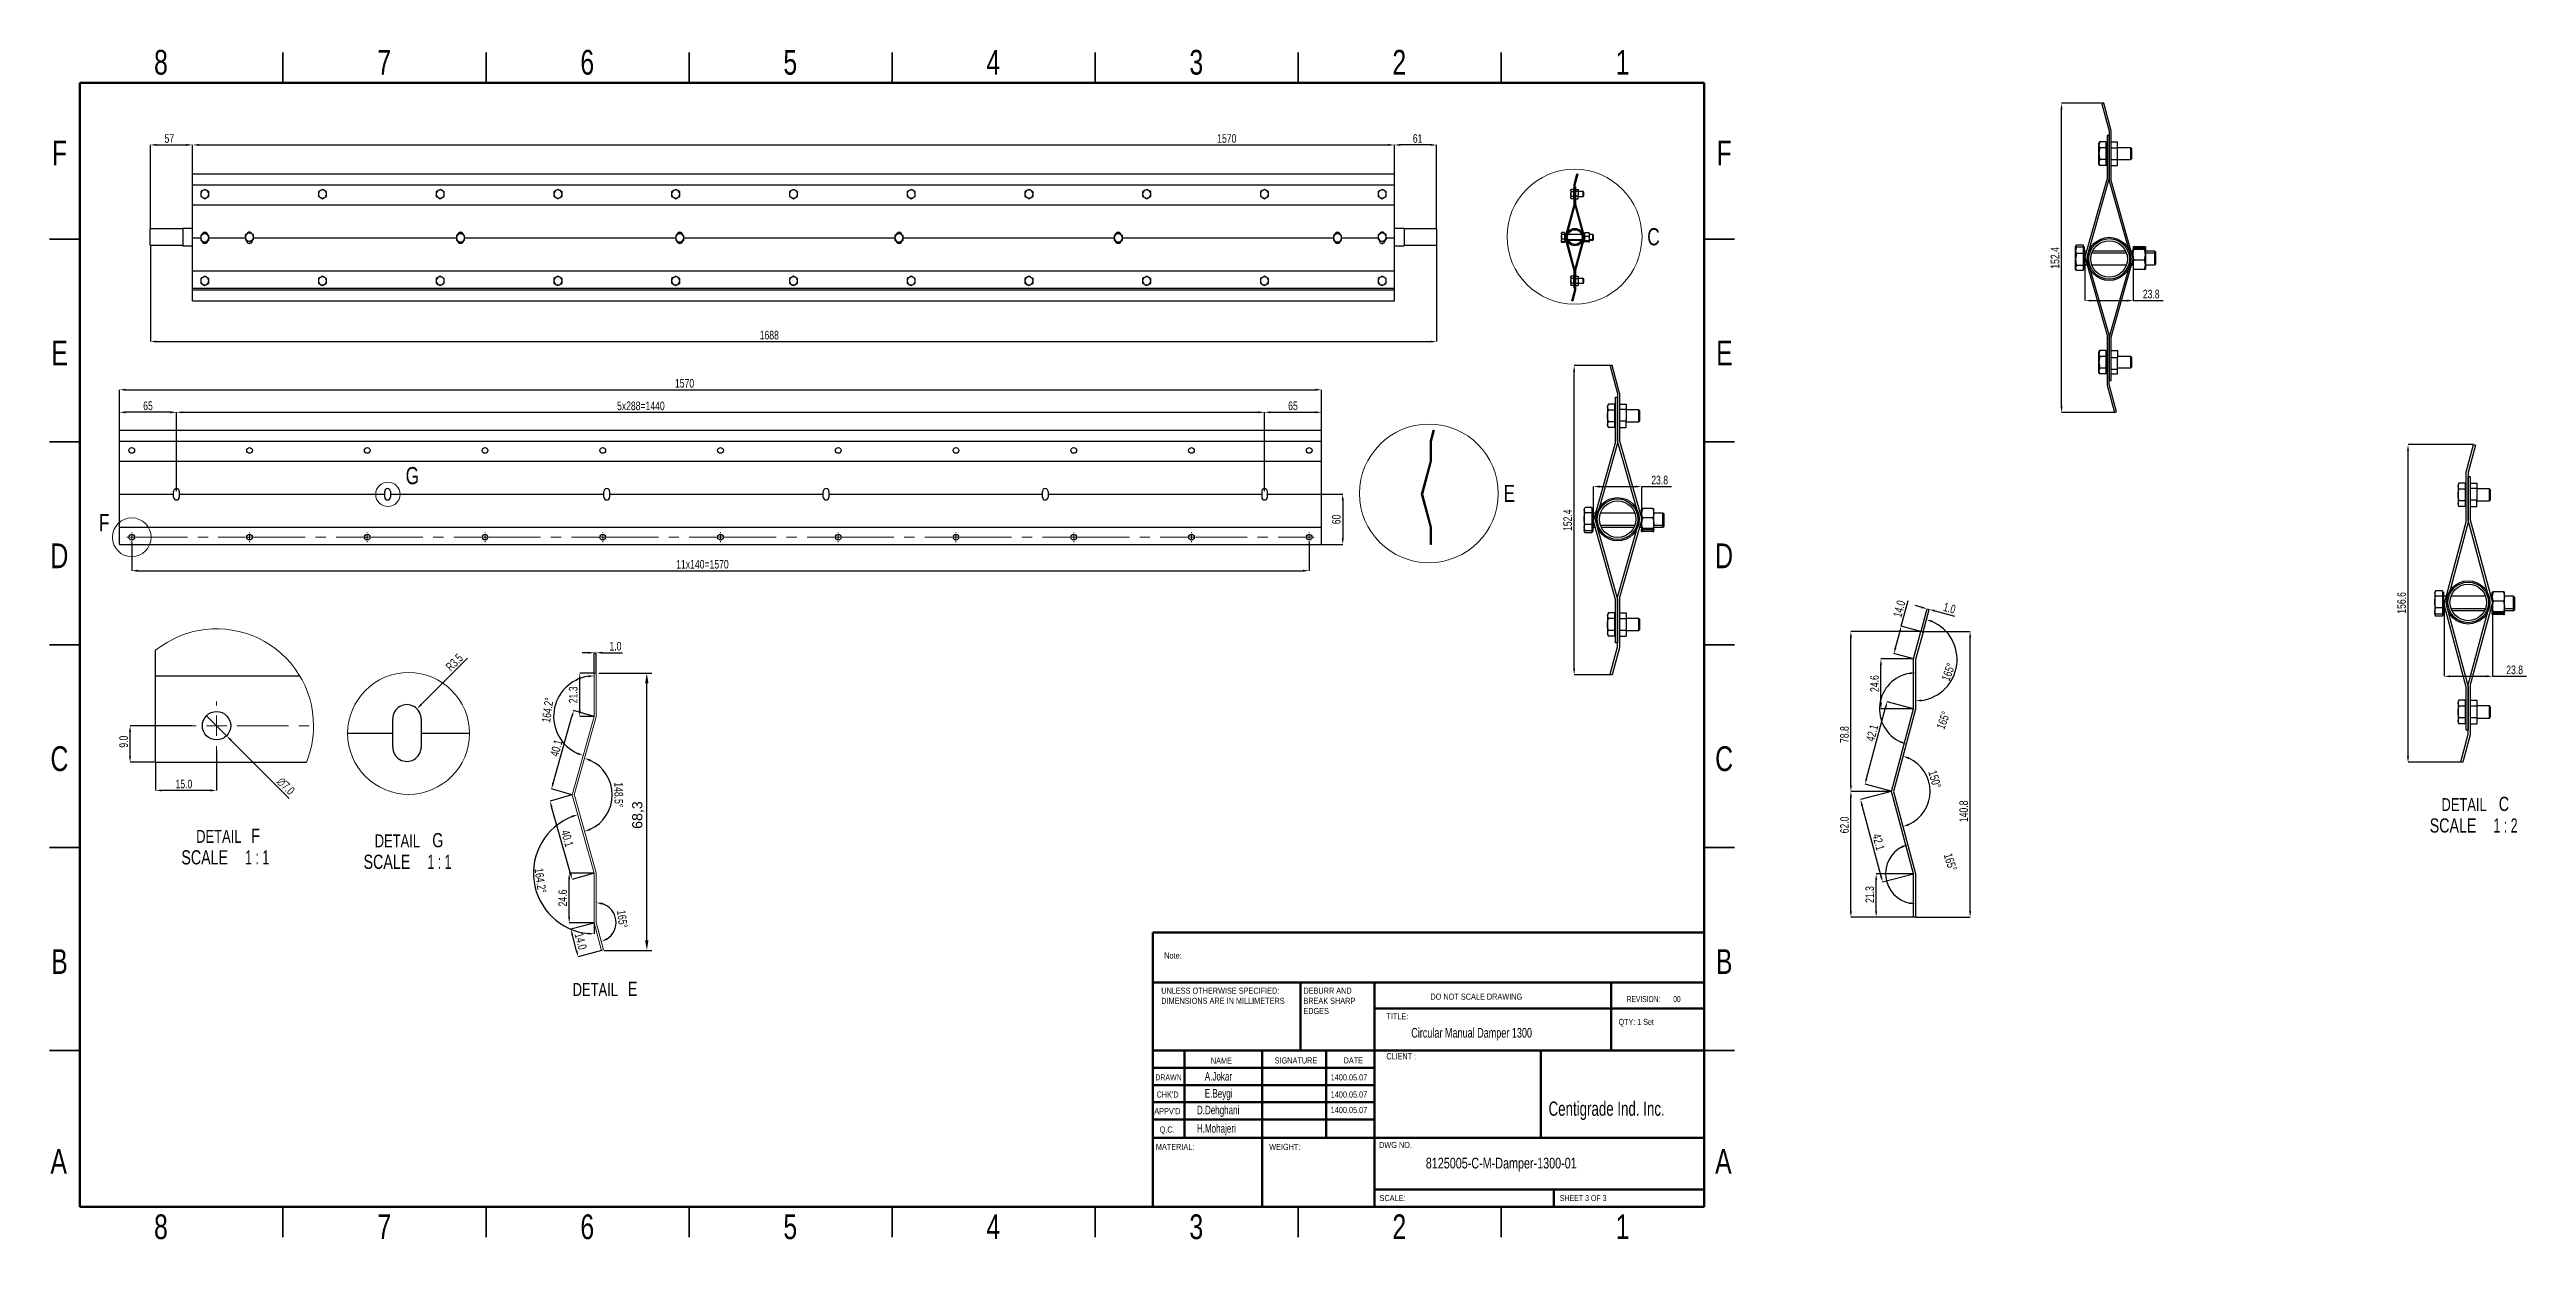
# Model space of a CAD drawing. Header units: millimetres. Extents: x -361 to 14022, y -1822 to 1455.
# Drawn here: x 3751 to 4361, y 0 to 294 of the extents above; entities that cross this region are included whole.
import ezdxf

# ---------------------------------------------------------------- set-up
doc = ezdxf.new("R2010")
doc.units = ezdxf.units.MM
doc.linetypes.add('CENTERX2', pattern=[20.32, 12.7, -2.54, 2.54, -2.54])
doc.styles.add('SLDTEXTSTYLE0', font='TXT', dxfattribs={"width": 0.75})
doc.styles.add('SLDTEXTSTYLE1', font='TXT', dxfattribs={"width": 0.686449})
doc.styles.add('SLDTEXTSTYLE2', font='TXT', dxfattribs={"width": 0.652778})
doc.styles.add('SLDTEXTSTYLE3', font='TXT', dxfattribs={"width": 0.6875})
doc.styles.add('SLDTEXTSTYLE4', font='TXT', dxfattribs={"width": 0.7})
doc.styles.add('SLDTEXTSTYLE5', font='TXT', dxfattribs={"width": 0.65})
doc.styles.get("Standard").update_dxf_attribs({"font": 'arial.ttf'})
doc.dimstyles.new('ISO-25', dxfattribs={"dimtxt": 2.5, "dimasz": 2.5, "dimexe": 1.25, "dimexo": 0.625, "dimtad": 1, "dimtxsty": 'Standard', "dimcen": 2.5, "dimadec": 0, "dimazin": 0, "dimtfac": 1, "dimtmove": 0, "dimatfit": 3, "dimfxl": 1, "dimarcsym": 0})
doc.dimstyles.new('SLDDIMSTYLE10', dxfattribs={"dimtxt": 2.116667, "dimasz": 1.5, "dimexe": 0, "dimexo": 0.0625, "dimgap": 0.529167, "dimtad": 1, "dimdec": 1, "dimlfac": 5, "dimrnd": 1e-09, "dimzin": 4, "dimdsep": 46, "dimtxsty": 'SLDTEXTSTYLE0', "dimsah": 1, "dimcen": 0.09, "dimadec": 0, "dimazin": 1, "dimtfac": 1, "dimtdec": 1, "dimtofl": 0, "dimtmove": 0, "dimatfit": 3, "dimfxl": 1, "dimfrac": 2, "dimtolj": 1, "dimtzin": 12, "dimarcsym": 0})
doc.dimstyles.new('SLDDIMSTYLE11', dxfattribs={"dimtxt": 2.116667, "dimasz": 1.5, "dimexe": 0, "dimexo": 0.0625, "dimgap": 0.529167, "dimtad": 1, "dimdec": 1, "dimlfac": 2, "dimrnd": 1e-09, "dimzin": 12, "dimdsep": 46, "dimtxsty": 'SLDTEXTSTYLE0', "dimsah": 1, "dimcen": 0.09, "dimadec": 0, "dimazin": 3, "dimtfac": 1, "dimtdec": 1, "dimtofl": 0, "dimtmove": 0, "dimatfit": 3, "dimfxl": 1, "dimfrac": 2, "dimtolj": 1, "dimtzin": 12, "dimarcsym": 0})
doc.dimstyles.new('SLDDIMSTYLE12', dxfattribs={"dimtxt": 2.116667, "dimasz": 1.5, "dimexe": 0, "dimexo": 0.0625, "dimgap": 0.529167, "dimtad": 1, "dimdec": 1, "dimlfac": 2, "dimrnd": 1e-09, "dimzin": 12, "dimdsep": 46, "dimtxsty": 'SLDTEXTSTYLE0', "dimsah": 1, "dimcen": 0.09, "dimadec": 0, "dimazin": 3, "dimtfac": 1, "dimtdec": 1, "dimtmove": 0, "dimatfit": 0, "dimfxl": 1, "dimfrac": 2, "dimtolj": 1, "dimtzin": 12, "dimarcsym": 0})
doc.dimstyles.new('SLDDIMSTYLE13', dxfattribs={"dimtxt": 2.116667, "dimasz": 1.5, "dimexe": 0, "dimexo": 0.0625, "dimgap": 0.529167, "dimtad": 1, "dimdec": 1, "dimlfac": 2, "dimrnd": 1e-09, "dimzin": 4, "dimdsep": 46, "dimtxsty": 'SLDTEXTSTYLE0', "dimsah": 1, "dimcen": 0.09, "dimadec": 0, "dimazin": 1, "dimtfac": 1, "dimtdec": 1, "dimtofl": 0, "dimtmove": 0, "dimatfit": 3, "dimfxl": 1, "dimfrac": 2, "dimtolj": 1, "dimtzin": 12, "dimarcsym": 0})
doc.dimstyles.new('SLDDIMSTYLE14', dxfattribs={"dimtxt": 2.116667, "dimasz": 1.5, "dimexe": 0, "dimexo": 0.0625, "dimgap": 0.529167, "dimtad": 1, "dimdec": 4, "dimlfac": 2, "dimzin": 12, "dimdsep": 46, "dimtxsty": 'SLDTEXTSTYLE0', "dimsah": 1, "dimcen": 0.09, "dimazin": 3, "dimtfac": 1, "dimtofl": 0, "dimtmove": 0, "dimatfit": 3, "dimfxl": 1, "dimfrac": 2, "dimtolj": 1, "dimtzin": 12, "dimarcsym": 0})
doc.dimstyles.new('SLDDIMSTYLE15', dxfattribs={"dimtxt": 2.116667, "dimasz": 1.5, "dimexe": 0, "dimexo": 0.0625, "dimgap": 0.529167, "dimtad": 1, "dimdec": 1, "dimlfac": 2, "dimrnd": 1e-09, "dimzin": 4, "dimdsep": 46, "dimtxsty": 'SLDTEXTSTYLE0', "dimsah": 1, "dimcen": 0.09, "dimadec": 0, "dimazin": 1, "dimtfac": 1, "dimtdec": 1, "dimtmove": 0, "dimatfit": 0, "dimfxl": 1, "dimfrac": 2, "dimtolj": 1, "dimtzin": 12, "dimarcsym": 0})
doc.dimstyles.new('SLDDIMSTYLE16', dxfattribs={"dimtxt": 2.116667, "dimasz": 1.5, "dimexe": 0, "dimexo": 0.0625, "dimgap": 0.529167, "dimtad": 1, "dimdec": 1, "dimrnd": 1e-09, "dimzin": 4, "dimdsep": 46, "dimtxsty": 'SLDTEXTSTYLE0', "dimsah": 1, "dimcen": 0.09, "dimadec": 0, "dimazin": 1, "dimtfac": 1, "dimtdec": 1, "dimtmove": 0, "dimatfit": 0, "dimfxl": 1, "dimfrac": 2, "dimtolj": 1, "dimtzin": 12, "dimarcsym": 0})
doc.dimstyles.new('SLDDIMSTYLE17', dxfattribs={"dimtxt": 2.116667, "dimasz": 1.5, "dimexe": 0, "dimexo": 0.0625, "dimgap": 0.529167, "dimtad": 1, "dimdec": 1, "dimrnd": 1e-09, "dimzin": 4, "dimdsep": 46, "dimtxsty": 'SLDTEXTSTYLE0', "dimsah": 1, "dimcen": 0.09, "dimadec": 0, "dimazin": 1, "dimtfac": 1, "dimtdec": 1, "dimtofl": 0, "dimtmove": 0, "dimatfit": 3, "dimfxl": 1, "dimfrac": 2, "dimtolj": 1, "dimtzin": 12, "dimarcsym": 0})
doc.dimstyles.new('SLDDIMSTYLE18', dxfattribs={"dimtxt": 2.116667, "dimasz": 1.5, "dimexe": 0, "dimexo": 0.0625, "dimgap": 0.529167, "dimtad": 1, "dimdec": 1, "dimrnd": 1e-09, "dimzin": 4, "dimdsep": 46, "dimtxsty": 'SLDTEXTSTYLE0', "dimblk1": 'NONE', "dimsah": 1, "dimcen": 0, "dimadec": 0, "dimazin": 1, "dimtfac": 1, "dimtdec": 1, "dimtmove": 0, "dimatfit": 3, "dimldrblk": 'NONE', "dimfxl": 1, "dimfrac": 2, "dimtolj": 1, "dimtzin": 12, "dimarcsym": 0})
doc.dimstyles.new('SLDDIMSTYLE19', dxfattribs={"dimtxt": 2.116667, "dimasz": 1.5, "dimexe": 0, "dimexo": 0.0625, "dimgap": 0.529167, "dimtad": 1, "dimdec": 1, "dimrnd": 1e-09, "dimzin": 12, "dimdsep": 46, "dimtxsty": 'SLDTEXTSTYLE0', "dimsah": 1, "dimcen": 0, "dimadec": 0, "dimazin": 3, "dimtfac": 1, "dimtdec": 1, "dimtofl": 0, "dimtmove": 0, "dimatfit": 3, "dimfxl": 1, "dimfrac": 2, "dimtolj": 1, "dimtzin": 12, "dimarcsym": 0})
doc.dimstyles.new('SLDDIMSTYLE9', dxfattribs={"dimtxt": 2.116667, "dimasz": 1.5, "dimexe": 0, "dimexo": 0.0625, "dimgap": 0.529167, "dimtad": 1, "dimdec": 1, "dimlfac": 5, "dimrnd": 1e-09, "dimzin": 4, "dimdsep": 46, "dimtxsty": 'SLDTEXTSTYLE0', "dimsah": 1, "dimcen": 0.09, "dimadec": 0, "dimazin": 1, "dimtfac": 1, "dimtdec": 1, "dimtmove": 0, "dimatfit": 0, "dimfxl": 1, "dimfrac": 2, "dimtolj": 1, "dimtzin": 12, "dimarcsym": 0})

msp = doc.modelspace()

# ---------------------------------------------------------------- texts
at = {"color": 7, "linetype": 'Continuous', "lineweight": 0}
for s, insert, char_height, attachment_point, style in [('8', (3778.231818, 293.511504), 6.096, 2, 'SLDTEXTSTYLE0'), ('7', (3833.231818, 293.511504), 6.096, 2, 'SLDTEXTSTYLE0'), ('6', (3883.231818, 293.511504), 6.096, 2, 'SLDTEXTSTYLE0'), ('5', (3933.231818, 293.511504), 6.096, 2, 'SLDTEXTSTYLE0'), ('4', (3983.231818, 293.511504), 6.096, 2, 'SLDTEXTSTYLE0'), ('3', (4033.231818, 293.511504), 6.096, 2, 'SLDTEXTSTYLE0'), ('2', (4083.231818, 293.511504), 6.096, 2, 'SLDTEXTSTYLE0'), ('1', (4138.231818, 293.511504), 6.096, 2, 'SLDTEXTSTYLE0'), ('F', (3753.229702, 271.123504), 6.096, 2, 'SLDTEXTSTYLE0'), ('F', (4163.229702, 271.123504), 6.096, 2, 'SLDTEXTSTYLE0'), ('E', (3753.303785, 221.873504), 6.096, 2, 'SLDTEXTSTYLE0'), ('E', (4163.303785, 221.873504), 6.096, 2, 'SLDTEXTSTYLE0'), ('D', (3753.223352, 171.873504), 6.096, 2, 'SLDTEXTSTYLE0'), ('D', (4163.223352, 171.873504), 6.096, 2, 'SLDTEXTSTYLE0'), ('C', (3753.229702, 121.873504), 6.096, 2, 'SLDTEXTSTYLE0'), ('C', (4163.229702, 121.873504), 6.096, 2, 'SLDTEXTSTYLE0'), ('B', (3753.246635, 71.873504), 6.096, 2, 'SLDTEXTSTYLE0'), ('Note:', (4025.325482, 71.064112), 1.5, 1, 'SLDTEXTSTYLE0'), ('B', (4163.246635, 71.873504), 6.096, 2, 'SLDTEXTSTYLE0'), ('TITLE:', (4080.052717, 56.08174), 1.5, 1, 'SLDTEXTSTYLE0'), ('DO NOT SCALE DRAWING', (4090.907842, 60.930807), 1.5, 1, 'SLDTEXTSTYLE0'), ('REVISION:       00', (4139.248092, 60.332587), 1.5, 1, 'SLDTEXTSTYLE2'), ('Circular Manual Damper 1300', (4086.179043, 52.462392), 2.38125, 1, 'SLDTEXTSTYLE4'), ('QTY: 1 Set', (4137.251346, 54.70285), 1.5, 1, 'SLDTEXTSTYLE4'), ('NAME', (4036.815441, 45.149296), 1.5, 1, 'SLDTEXTSTYLE0'), ('SIGNATURE', (4052.526789, 45.20957), 1.5, 1, 'SLDTEXTSTYLE0'), ('DATE', (4069.511027, 45.20957), 1.5, 1, 'SLDTEXTSTYLE0'), ('CLIENT :', (4080.052717, 46.283082), 1.5875, 1, 'SLDTEXTSTYLE4'), ('DRAWN', (4023.136565, 41.032594), 1.5, 1, 'SLDTEXTSTYLE1'), ("CHK'D", (4023.432424, 36.809666), 1.5, 1, 'SLDTEXTSTYLE0'), ('A.Jokar', (4035.32644, 41.617026), 2.1166667, 1, 'SLDTEXTSTYLE4'), ('E.Beygi', (4035.32644, 37.394098), 2.1166667, 1, 'SLDTEXTSTYLE4'), ('1400.05.07', (4066.3309, 41.032594), 1.5, 1, 'SLDTEXTSTYLE0'), ('1400.05.07', (4066.3309, 36.809666), 1.5, 1, 'SLDTEXTSTYLE0'), ("APPV'D", (4022.894924, 32.71368), 1.5, 1, 'SLDTEXTSTYLE0'), ('D.Dehghani', (4033.380393, 33.298111), 2.1166667, 1, 'SLDTEXTSTYLE4'), ('1400.05.07', (4066.3309, 33.012246), 1.5, 1, 'SLDTEXTSTYLE0'), ('Centigrade Ind. Inc.', (4120.000775, 34.321229), 3.5, 1, 'SLDTEXTSTYLE4'), ('Q.C.', (4024.208596, 28.173449), 1.5, 1, 'SLDTEXTSTYLE0'), ('H.Mohajeri', (4033.380393, 28.75788), 2.1166667, 1, 'SLDTEXTSTYLE4'), ('DWG NO.', (4078.246204, 24.383869), 1.5, 1, 'SLDTEXTSTYLE0'), ('A', (3753.049785, 22.623504), 6.096, 2, 'SLDTEXTSTYLE0'), ('MATERIAL:', (4023.268439, 23.902475), 1.5, 1, 'SLDTEXTSTYLE0'), ('WEIGHT:', (4051.186808, 23.90106), 1.4986, 1, 'SLDTEXTSTYLE0'), ('8125005-C-M-Damper-1300-01', (4089.756915, 20.478887), 2.64583333, 1, 'SLDTEXTSTYLE0'), ('A', (4163.049785, 22.623504), 6.096, 2, 'SLDTEXTSTYLE0'), ('8', (3778.231818, 6.511504), 6.096, 2, 'SLDTEXTSTYLE0'), ('7', (3833.231818, 6.511504), 6.096, 2, 'SLDTEXTSTYLE0'), ('6', (3883.231818, 6.511504), 6.096, 2, 'SLDTEXTSTYLE0'), ('5', (3933.231818, 6.511504), 6.096, 2, 'SLDTEXTSTYLE0'), ('4', (3983.231818, 6.511504), 6.096, 2, 'SLDTEXTSTYLE0'), ('3', (4033.231818, 6.511504), 6.096, 2, 'SLDTEXTSTYLE0'), ('SCALE:', (4078.367168, 11.2979), 1.5, 1, 'SLDTEXTSTYLE0'), ('2', (4083.231818, 6.511504), 6.096, 2, 'SLDTEXTSTYLE0'), ('SHEET 3 OF 3', (4122.771496, 11.2979), 1.5, 1, 'SLDTEXTSTYLE3'), ('1', (4138.231818, 6.511504), 6.096, 2, 'SLDTEXTSTYLE0')]:
    msp.add_mtext(s, dxfattribs=dict(at, insert=insert, char_height=char_height, attachment_point=attachment_point, style=style))
at = {"color": 7, "linetype": 'Continuous', "lineweight": 18, "char_height": 4.233333, "attachment_point": 1, "style": 'SLDTEXTSTYLE0'}
for s, insert in [('C', (4144.296079, 249.578532)), ('G', (3838.498531, 190.702323)), ('E', (4108.890276, 186.306131)), ('F', (3762.942549, 179.104125))]:
    msp.add_mtext(s, dxfattribs=dict(at, insert=insert))
at = {"color": 0, "linetype": 'Continuous', "lineweight": 0, "attachment_point": 2, "style": 'SLDTEXTSTYLE0'}
for s, insert, char_height in [('DETAIL', (3885.211816, 63.527252), 3.175), ('E', (3894.41705, 63.855365), 3.5)]:
    msp.add_mtext(s, dxfattribs=dict(at, insert=insert, char_height=char_height))

# ---------------------------------------------------------------- blocks, each defined once
blk = doc.blocks.new('SW_NOTE_6')
at = {"color": 0, "linetype": 'Continuous', "lineweight": 0, "char_height": 1.5, "attachment_point": 1, "style": 'SLDTEXTSTYLE0'}
for s, insert in [('UNLESS OTHERWISE SPECIFIED:', (0, 1.93)), ('DIMENSIONS ARE IN MILLIMETERS', (0, -0.57))]:
    blk.add_mtext(s, dxfattribs=dict(at, insert=insert))
blk = doc.blocks.new('SW_NOTE_7')
at = {"color": 0, "linetype": 'Continuous', "lineweight": 0, "char_height": 1.5, "attachment_point": 1, "style": 'SLDTEXTSTYLE0'}
for s, insert in [('DEBURR AND', (0, 1.93)), ('BREAK SHARP', (0, -0.57)), ('EDGES', (0, -3.07))]:
    blk.add_mtext(s, dxfattribs=dict(at, insert=insert))
blk = doc.blocks.new('*D132')
at = {"color": 0, "linetype": 'Continuous', "lineweight": -2, "transparency": 16777216}
for p, q in [((4082.02, 255.38), (4082.02, 270.08)), ((4090.92, 270.08), (4083.52, 270.08)), ((4092.42, 249.44), (4092.42, 270.08))]:
    blk.add_line(p, q, dxfattribs=at)
at = {"color": 0, "linetype": 'Continuous', "transparency": 16777216}
for points in [[(4083.52, 270.33), (4083.52, 269.83), (4082.02, 270.08)], [(4090.92, 270.33), (4090.92, 269.83), (4092.42, 270.08)]]:
    blk.add_solid(points, dxfattribs=at)
at = {"layer": 'Defpoints', "color": 0, "linetype": 'Continuous', "transparency": 16777216}
for p in [(4082.02, 270.08), (4082.02, 255.32), (4092.42, 249.38)]:
    blk.add_point(p, dxfattribs=at)
at = {"color": 0, "linetype": 'Continuous', "lineweight": 18, "transparency": 16777216, "insert": (4087.75, 272.73), "char_height": 2.117, "attachment_point": 2, "style": 'SLDTEXTSTYLE0'}
blk.add_mtext('\\A1;61', dxfattribs=at)
blk = doc.blocks.new('*D133')
at = {"color": 0, "linetype": 'Continuous', "lineweight": -2, "transparency": 16777216}
for p, q in [((3786.02, 263), (3786.02, 270.08)), ((3787.52, 270.08), (4080.52, 270.08)), ((4082.02, 263), (4082.02, 270.08))]:
    blk.add_line(p, q, dxfattribs=at)
at = {"color": 0, "linetype": 'Continuous', "transparency": 16777216}
for points in [[(3787.52, 270.33), (3787.52, 269.83), (3786.02, 270.08)], [(4080.52, 270.33), (4080.52, 269.83), (4082.02, 270.08)]]:
    blk.add_solid(points, dxfattribs=at)
at = {"layer": 'Defpoints', "color": 0, "linetype": 'Continuous', "transparency": 16777216}
for p in [(4082.02, 270.08), (3786.02, 262.94), (4082.02, 262.94)]:
    blk.add_point(p, dxfattribs=at)
at = {"color": 0, "linetype": 'Continuous', "lineweight": 18, "transparency": 16777216, "insert": (4040.73, 272.73), "char_height": 2.117, "attachment_point": 2, "style": 'SLDTEXTSTYLE0'}
blk.add_mtext('\\A1;1570', dxfattribs=at)
blk = doc.blocks.new('*D134')
at = {"color": 0, "linetype": 'Continuous', "lineweight": -2, "transparency": 16777216}
for p, q in [((3775.62, 249.44), (3775.62, 270.09)), ((3777.12, 270.09), (3784.52, 270.09)), ((3786.02, 255.38), (3786.02, 270.09))]:
    blk.add_line(p, q, dxfattribs=at)
at = {"color": 0, "linetype": 'Continuous', "transparency": 16777216}
for points in [[(3777.12, 270.34), (3777.12, 269.84), (3775.62, 270.09)], [(3784.52, 270.34), (3784.52, 269.84), (3786.02, 270.09)]]:
    blk.add_solid(points, dxfattribs=at)
at = {"layer": 'Defpoints', "color": 0, "linetype": 'Continuous', "transparency": 16777216}
for p in [(3786.02, 270.09), (3786.02, 255.32), (3775.62, 249.38)]:
    blk.add_point(p, dxfattribs=at)
at = {"color": 0, "linetype": 'Continuous', "lineweight": 18, "transparency": 16777216, "insert": (3780.29, 272.73), "char_height": 2.117, "attachment_point": 2, "style": 'SLDTEXTSTYLE0'}
blk.add_mtext('\\A1;57', dxfattribs=at)
blk = doc.blocks.new('*D135')
at = {"color": 0, "linetype": 'Continuous', "lineweight": -2, "transparency": 16777216}
for p, q in [((3775.62, 245.32), (3775.62, 221.62)), ((4092.42, 245.32), (4092.42, 221.62)), ((3777.12, 221.62), (4090.92, 221.62))]:
    blk.add_line(p, q, dxfattribs=at)
at = {"color": 0, "linetype": 'Continuous', "transparency": 16777216}
for points in [[(3777.12, 221.87), (3777.12, 221.37), (3775.62, 221.62)], [(4090.92, 221.87), (4090.92, 221.37), (4092.42, 221.62)]]:
    blk.add_solid(points, dxfattribs=at)
at = {"layer": 'Defpoints', "color": 0, "linetype": 'Continuous', "transparency": 16777216}
for p in [(3775.62, 245.38), (4092.42, 245.38), (4092.42, 221.62)]:
    blk.add_point(p, dxfattribs=at)
at = {"color": 0, "linetype": 'Continuous', "lineweight": 18, "transparency": 16777216, "insert": (3928.06, 224.27), "char_height": 2.117, "attachment_point": 2, "style": 'SLDTEXTSTYLE0'}
blk.add_mtext('\\A1;1688', dxfattribs=at)
blk = doc.blocks.new('*D107')
at = {"color": 0, "linetype": 'Continuous', "lineweight": -2, "transparency": 16777216}
for p, q in [((4347.75, 196.23), (4331.67, 196.23)), ((4331.67, 119.44), (4331.67, 194.73)), ((4345.13, 117.94), (4331.67, 117.94))]:
    blk.add_line(p, q, dxfattribs=at)
at = {"color": 0, "linetype": 'Continuous', "transparency": 16777216}
for points in [[(4331.42, 194.73), (4331.92, 194.73), (4331.67, 196.23)], [(4331.42, 119.44), (4331.92, 119.44), (4331.67, 117.94)]]:
    blk.add_solid(points, dxfattribs=at)
at = {"layer": 'Defpoints', "color": 0, "linetype": 'Continuous', "transparency": 16777216}
for p in [(4331.67, 196.23), (4347.82, 196.23), (4345.19, 117.94)]:
    blk.add_point(p, dxfattribs=at)
at = {"color": 0, "linetype": 'Continuous', "lineweight": 18, "transparency": 16777216, "insert": (4329.02, 157.22), "char_height": 2.117, "attachment_point": 2, "rotation": 90, "style": 'SLDTEXTSTYLE0'}
blk.add_mtext('\\A1;156.6', dxfattribs=at)
blk = doc.blocks.new('*D108')
at = {"color": 0, "linetype": 'Continuous', "lineweight": -2, "transparency": 16777216}
for p, q in [((4340.55, 156.77), (4340.55, 139.13)), ((4352.46, 157.27), (4352.46, 139.13)), ((4342.05, 139.13), (4350.96, 139.13)), ((4352.46, 139.13), (4360.84, 139.13))]:
    blk.add_line(p, q, dxfattribs=at)
at = {"color": 0, "linetype": 'Continuous', "transparency": 16777216}
for points in [[(4342.05, 139.38), (4342.05, 138.88), (4340.55, 139.13)], [(4350.96, 139.38), (4350.96, 138.88), (4352.46, 139.13)]]:
    blk.add_solid(points, dxfattribs=at)
at = {"layer": 'Defpoints', "color": 0, "linetype": 'Continuous', "transparency": 16777216}
for p in [(4340.55, 156.84), (4352.46, 157.34), (4340.55, 139.13)]:
    blk.add_point(p, dxfattribs=at)
at = {"color": 0, "linetype": 'Continuous', "lineweight": 18, "transparency": 16777216, "insert": (4357.93, 141.78), "char_height": 2.117, "attachment_point": 2, "style": 'SLDTEXTSTYLE0'}
blk.add_mtext('\\A1;23.8', dxfattribs=at)
blk = doc.blocks.new('SW_NOTE_8')
at = {"color": 0, "linetype": 'Continuous', "lineweight": 0, "attachment_point": 2}
for s, insert, char_height, style in [('DETAIL', (6.5, 4.09), 3.175, 'SLDTEXTSTYLE0'), ('C', (16.31, 4.42), 3.5, 'SLDTEXTSTYLE0'), ('SCALE', (3.79, -0.9), 3.5, 'SLDTEXTSTYLE0'), ('1 : 2', (16.72, -0.9), 3.5, 'SLDTEXTSTYLE5')]:
    blk.add_mtext(s, dxfattribs=dict(at, insert=insert, char_height=char_height, style=style))
blk = doc.blocks.new('*D109')
at = {"color": 0, "linetype": 'Continuous', "lineweight": -2, "transparency": 16777216}
for p, q in [((3768.04, 192.2), (3768.04, 209.75)), ((3769.54, 209.75), (4062.54, 209.75)), ((4064.04, 192.2), (4064.04, 209.75))]:
    blk.add_line(p, q, dxfattribs=at)
at = {"color": 0, "linetype": 'Continuous', "transparency": 16777216}
for points in [[(3769.54, 210), (3769.54, 209.5), (3768.04, 209.75)], [(4062.54, 210), (4062.54, 209.5), (4064.04, 209.75)]]:
    blk.add_solid(points, dxfattribs=at)
at = {"layer": 'Defpoints', "color": 0, "linetype": 'Continuous', "transparency": 16777216}
for p in [(4064.04, 209.75), (3768.04, 192.14), (4064.04, 192.14)]:
    blk.add_point(p, dxfattribs=at)
at = {"color": 0, "linetype": 'Continuous', "lineweight": 18, "transparency": 16777216, "insert": (3907.19, 212.4), "char_height": 2.117, "attachment_point": 2, "style": 'SLDTEXTSTYLE0'}
blk.add_mtext('\\A1;1570', dxfattribs=at)
blk = doc.blocks.new('*D110')
at = {"color": 0, "linetype": 'Continuous', "lineweight": -2, "transparency": 16777216}
for p, q in [((3771.04, 172.13), (3771.04, 165.15)), ((4061.04, 172.13), (4061.04, 165.15)), ((3772.54, 165.15), (4059.54, 165.15))]:
    blk.add_line(p, q, dxfattribs=at)
at = {"color": 0, "linetype": 'Continuous', "transparency": 16777216}
for points in [[(3772.54, 165.4), (3772.54, 164.9), (3771.04, 165.15)], [(4059.54, 165.4), (4059.54, 164.9), (4061.04, 165.15)]]:
    blk.add_solid(points, dxfattribs=at)
at = {"layer": 'Defpoints', "color": 0, "linetype": 'Continuous', "transparency": 16777216}
for p in [(3771.04, 172.2), (4061.04, 172.2), (4061.04, 165.15)]:
    blk.add_point(p, dxfattribs=at)
at = {"color": 0, "linetype": 'Continuous', "lineweight": 18, "transparency": 16777216, "insert": (3911.6, 167.8), "char_height": 2.1167, "attachment_point": 2, "style": 'SLDTEXTSTYLE0'}
blk.add_mtext('\\A1;11x140=1570', dxfattribs=at)
blk = doc.blocks.new('*D113')
at = {"color": 0, "linetype": 'Continuous', "lineweight": -2, "transparency": 16777216}
for p, q in [((3782.04, 184.76), (3782.04, 204.19)), ((3783.54, 204.19), (4048.54, 204.19)), ((4050.04, 184.76), (4050.04, 204.19))]:
    blk.add_line(p, q, dxfattribs=at)
at = {"color": 0, "linetype": 'Continuous', "transparency": 16777216}
for points in [[(3783.54, 204.44), (3783.54, 203.94), (3782.04, 204.19)], [(4048.54, 204.44), (4048.54, 203.94), (4050.04, 204.19)]]:
    blk.add_solid(points, dxfattribs=at)
at = {"layer": 'Defpoints', "color": 0, "linetype": 'Continuous', "transparency": 16777216}
for p in [(4050.04, 204.19), (3782.04, 184.7), (4050.04, 184.7)]:
    blk.add_point(p, dxfattribs=at)
at = {"color": 0, "linetype": 'Continuous', "lineweight": 18, "transparency": 16777216, "insert": (3896.43, 206.84), "char_height": 2.1167, "attachment_point": 2, "style": 'SLDTEXTSTYLE0'}
blk.add_mtext('\\A1;5x288=1440', dxfattribs=at)
blk = doc.blocks.new('SW_CENTERMARKSYMBOL_0')
at = {"color": 0, "linetype": 'Continuous', "lineweight": 0}
for p, q in [((-262, 0), (-262.2, 0)), ((-261, 0), (-261.5, 0)), ((-261, 1), (-261, 1.2)), ((-261, 0), (-261, 0.5)), ((-261, 0), (-261, -0.5)), ((-261, 0), (-260.5, 0)), ((-232, 0), (-232.5, 0)), ((-232, 1), (-232, 1.2)), ((-232, 0), (-232, 0.5)), ((-232, 0), (-232, -0.5)), ((-232, 0), (-231.5, 0)), ((-203, 0), (-203.5, 0)), ((-203, 1), (-203, 1.2)), ((-203, 0), (-203, 0.5)), ((-203, 0), (-203, -0.5)), ((-203, 0), (-202.5, 0)), ((-174, 0), (-174.5, 0)), ((-174, 1), (-174, 1.2)), ((-174, 0), (-174, 0.5)), ((-174, 0), (-174, -0.5)), ((-174, 0), (-173.5, 0)), ((-145, 0), (-145.5, 0)), ((-145, 1), (-145, 1.2)), ((-145, 0), (-145, 0.5)), ((-145, 0), (-145, -0.5)), ((-145, 0), (-144.5, 0)), ((-116, 0), (-116.5, 0)), ((-116, 1), (-116, 1.2)), ((-116, 0), (-116, 0.5)), ((-116, 0), (-116, -0.5)), ((-116, 0), (-115.5, 0)), ((-87, 0), (-87.5, 0)), ((-87, 1), (-87, 1.2)), ((-87, 0), (-87, 0.5)), ((-87, 0), (-87, -0.5)), ((-87, 0), (-86.5, 0)), ((-58, 0), (-58.5, 0)), ((-58, 1), (-58, 1.2)), ((-58, 0), (-58, 0.5)), ((-58, 0), (-58, -0.5)), ((-58, 0), (-57.5, 0)), ((-29, 0), (-29.5, 0)), ((-29, 1), (-29, 1.2)), ((-29, 0), (-29, 0.5)), ((-29, 0), (-29, -0.5)), ((-29, 0), (-28.5, 0)), ((0, 0), (-0.5, 0)), ((0, 1), (0, 1.2)), ((0, 0), (0, 0.5)), ((0, 0), (0, -0.5)), ((0, 0), (0.5, 0)), ((29, 0), (28.5, 0)), ((29, 1), (29, 1.2)), ((29, 0), (29, 0.5)), ((29, 0), (29, -0.5)), ((29, 0), (29.5, 0)), ((30, 0), (30.2, 0)), ((-261, -1), (-261, -1.2)), ((-232, -1), (-232, -1.2)), ((-203, -1), (-203, -1.2)), ((-174, -1), (-174, -1.2)), ((-145, -1), (-145, -1.2)), ((-116, -1), (-116, -1.2)), ((-87, -1), (-87, -1.2)), ((-58, -1), (-58, -1.2)), ((-29, -1), (-29, -1.2)), ((0, -1), (0, -1.2)), ((29, -1), (29, -1.2))]:
    blk.add_line(p, q, dxfattribs=at)
at = {"color": 0, "linetype": 'CENTERX2', "lineweight": 0}
for p, q in [((-260, 0), (-233, 0)), ((-231, 0), (-204, 0)), ((-202, 0), (-175, 0)), ((-173, 0), (-146, 0)), ((-144, 0), (-117, 0)), ((-115, 0), (-88, 0)), ((-86, 0), (-59, 0)), ((-57, 0), (-30, 0)), ((-28, 0), (-1, 0)), ((1, 0), (28, 0))]:
    blk.add_line(p, q, dxfattribs=at)
blk = doc.blocks.new('*D114')
at = {"color": 0, "linetype": 'Continuous', "lineweight": -2, "transparency": 16777216}
for p, q in [((4211.78, 150.17), (4223.82, 150.17)), ((4223.82, 81.27), (4223.82, 148.67)), ((4210.47, 79.77), (4223.82, 79.77))]:
    blk.add_line(p, q, dxfattribs=at)
at = {"color": 0, "linetype": 'Continuous', "transparency": 16777216}
for points in [[(4223.57, 148.67), (4224.07, 148.67), (4223.82, 150.17)], [(4223.57, 81.27), (4224.07, 81.27), (4223.82, 79.77)]]:
    blk.add_solid(points, dxfattribs=at)
at = {"layer": 'Defpoints', "color": 0, "linetype": 'Continuous', "transparency": 16777216}
for p in [(4211.72, 150.17), (4223.82, 150.17), (4210.41, 79.77)]:
    blk.add_point(p, dxfattribs=at)
at = {"color": 0, "linetype": 'Continuous', "lineweight": 18, "transparency": 16777216, "insert": (4221.17, 105.85), "char_height": 2.117, "attachment_point": 2, "rotation": 90, "style": 'SLDTEXTSTYLE0'}
blk.add_mtext('\\A1;140.8', dxfattribs=at)
blk = doc.blocks.new('*D115')
at = {"color": 0, "linetype": 'Continuous', "lineweight": -2, "transparency": 16777216}
for p, q in [((4209.85, 90.42), (4200.68, 90.42)), ((4200.68, 81.27), (4200.68, 88.92)), ((4209.85, 79.77), (4200.68, 79.77))]:
    blk.add_line(p, q, dxfattribs=at)
at = {"color": 0, "linetype": 'Continuous', "transparency": 16777216}
for points in [[(4200.43, 88.92), (4200.93, 88.92), (4200.68, 90.42)], [(4200.43, 81.27), (4200.93, 81.27), (4200.68, 79.77)]]:
    blk.add_solid(points, dxfattribs=at)
at = {"layer": 'Defpoints', "color": 0, "linetype": 'Continuous', "transparency": 16777216}
for p in [(4200.68, 90.42), (4209.91, 90.42), (4209.91, 79.77)]:
    blk.add_point(p, dxfattribs=at)
at = {"color": 0, "linetype": 'Continuous', "lineweight": 18, "transparency": 16777216, "insert": (4198.03, 85.35), "char_height": 2.117, "attachment_point": 2, "rotation": 90, "style": 'SLDTEXTSTYLE0'}
blk.add_mtext('\\A1;21.3', dxfattribs=at)
blk = doc.blocks.new('*D116')
at = {"color": 0, "linetype": 'Continuous', "lineweight": -2, "transparency": 16777216}
for p, q in [((4204.39, 110.76), (4196.83, 108.73)), ((4201.89, 89.83), (4197.22, 107.28)), ((4209.85, 90.4), (4202.28, 88.38))]:
    blk.add_line(p, q, dxfattribs=at)
at = {"color": 0, "linetype": 'Continuous', "transparency": 16777216}
for points in [[(4197.46, 107.35), (4196.98, 107.22), (4196.83, 108.73)], [(4202.13, 89.89), (4201.65, 89.76), (4202.28, 88.38)]]:
    blk.add_solid(points, dxfattribs=at)
at = {"layer": 'Defpoints', "color": 0, "linetype": 'Continuous', "transparency": 16777216}
for p in [(4204.45, 110.77), (4196.83, 108.73), (4209.91, 90.42)]:
    blk.add_point(p, dxfattribs=at)
at = {"color": 0, "linetype": 'Continuous', "lineweight": 18, "transparency": 16777216, "insert": (4202.29, 98.57), "char_height": 2.117, "attachment_point": 2, "rotation": 284.99842, "style": 'SLDTEXTSTYLE0'}
blk.add_mtext('\\A1;42.1', dxfattribs=at)
blk = doc.blocks.new('*D117')
at = {"color": 0, "linetype": 'Continuous', "lineweight": -2, "transparency": 16777216}
for p, q in [((4198.32, 113.97), (4203, 131.42)), ((4209.85, 131.14), (4203.38, 132.87)), ((4204.39, 110.79), (4197.93, 112.52))]:
    blk.add_line(p, q, dxfattribs=at)
at = {"color": 0, "linetype": 'Continuous', "transparency": 16777216}
for points in [[(4202.75, 131.49), (4203.24, 131.36), (4203.38, 132.87)], [(4198.08, 114.03), (4198.56, 113.9), (4197.93, 112.52)]]:
    blk.add_solid(points, dxfattribs=at)
at = {"layer": 'Defpoints', "color": 0, "linetype": 'Continuous', "transparency": 16777216}
for p in [(4203.38, 132.87), (4209.91, 131.13), (4204.45, 110.77)]:
    blk.add_point(p, dxfattribs=at)
at = {"color": 0, "linetype": 'Continuous', "lineweight": 18, "transparency": 16777216, "insert": (4198.65, 125.44), "char_height": 2.117, "attachment_point": 2, "rotation": 75.00158, "style": 'SLDTEXTSTYLE0'}
blk.add_mtext('\\A1;42.1', dxfattribs=at)
blk = doc.blocks.new('*D118')
at = {"color": 0, "linetype": 'Continuous', "lineweight": -2, "transparency": 16777216}
for p, q in [((4209.85, 143.41), (4201.86, 143.41)), ((4201.86, 132.63), (4201.86, 141.91)), ((4209.85, 131.13), (4201.86, 131.13))]:
    blk.add_line(p, q, dxfattribs=at)
at = {"color": 0, "linetype": 'Continuous', "transparency": 16777216}
for points in [[(4201.61, 141.91), (4202.11, 141.91), (4201.86, 143.41)], [(4201.61, 132.63), (4202.11, 132.63), (4201.86, 131.13)]]:
    blk.add_solid(points, dxfattribs=at)
at = {"layer": 'Defpoints', "color": 0, "linetype": 'Continuous', "transparency": 16777216}
for p in [(4201.86, 143.41), (4209.91, 143.41), (4209.91, 131.13)]:
    blk.add_point(p, dxfattribs=at)
at = {"color": 0, "linetype": 'Continuous', "lineweight": 18, "transparency": 16777216, "insert": (4199.21, 137.33), "char_height": 2.117, "attachment_point": 2, "rotation": 90, "style": 'SLDTEXTSTYLE0'}
blk.add_mtext('\\A1;24.6', dxfattribs=at)
blk = doc.blocks.new('*D119')
at = {"color": 0, "linetype": 'Continuous', "lineweight": -2, "transparency": 16777216}
for p, q in [((4206.86, 151.47), (4208.55, 157.77)), ((4205.44, 146.16), (4206.47, 150.02)), ((4211.66, 150.18), (4206.86, 151.47)), ((4209.85, 143.42), (4205.05, 144.71))]:
    blk.add_line(p, q, dxfattribs=at)
at = {"color": 0, "linetype": 'Continuous', "transparency": 16777216}
for points in [[(4206.23, 150.09), (4206.71, 149.96), (4206.86, 151.47)], [(4205.2, 146.22), (4205.68, 146.09), (4205.05, 144.71)]]:
    blk.add_solid(points, dxfattribs=at)
at = {"layer": 'Defpoints', "color": 0, "linetype": 'Continuous', "transparency": 16777216}
for p in [(4206.86, 151.47), (4211.72, 150.17), (4209.91, 143.41)]:
    blk.add_point(p, dxfattribs=at)
at = {"color": 0, "linetype": 'Continuous', "lineweight": 18, "transparency": 16777216, "insert": (4205.34, 156.03), "char_height": 2.117, "attachment_point": 2, "rotation": 75, "style": 'SLDTEXTSTYLE0'}
blk.add_mtext('\\A1;14.0', dxfattribs=at)
blk = doc.blocks.new('*D120')
at = {"color": 0, "linetype": 'Continuous', "lineweight": -2, "transparency": 16777216}
blk.add_line((4212.24, 150.09), (4213.05, 153.12), dxfattribs=at)
blk.add_arc((4210.41, 143.27), 10.2, 278.43704, 66.56296, dxfattribs=at)
at = {"color": 0, "linetype": 'Continuous', "transparency": 16777216}
for points in [[(4214.38, 152.39), (4214.55, 152.86), (4213.05, 153.12)], [(4211.92, 132.94), (4211.89, 133.44), (4210.41, 133.08)]]:
    blk.add_solid(points, dxfattribs=at)
at = {"layer": 'Defpoints', "color": 0, "linetype": 'Continuous', "transparency": 16777216}
for p in [(4212.22, 150.03), (4219.99, 146.76), (4210.41, 143.27), (4210.41, 143.27), (4210.41, 131.06)]:
    blk.add_point(p, dxfattribs=at)
at = {"color": 0, "linetype": 'Continuous', "lineweight": 18, "transparency": 16777216, "insert": (4216.7, 138.47), "char_height": 2.117, "attachment_point": 1, "rotation": 70.13727, "style": 'SLDTEXTSTYLE0'}
blk.add_mtext('\\A1;165°', dxfattribs=at)
blk = doc.blocks.new('*D121')
at = {"color": 0, "linetype": 'Continuous', "lineweight": -2, "transparency": 16777216}
blk.add_arc((4210.41, 131.06), 8.92, 99.6429, 245.35868, dxfattribs=at)
at = {"color": 0, "linetype": 'Continuous', "transparency": 16777216}
for points in [[(4208.89, 140.11), (4208.93, 139.61), (4210.41, 139.98)], [(4206.77, 123.18), (4206.6, 122.71), (4208.1, 122.44)]]:
    blk.add_solid(points, dxfattribs=at)
at = {"layer": 'Defpoints', "color": 0, "linetype": 'Continuous', "transparency": 16777216}
for p in [(4210.41, 143.27), (4203.1, 136.18), (4210.41, 131.06), (4210.41, 131.06), (4204.97, 110.77)]:
    blk.add_point(p, dxfattribs=at)
at = {"color": 0, "linetype": 'Continuous', "lineweight": 18, "transparency": 16777216, "insert": (4215.44, 126.61), "char_height": 2.117, "attachment_point": 1, "rotation": 69.30918, "style": 'SLDTEXTSTYLE0'}
blk.add_mtext('\\A1;165°', dxfattribs=at)
blk = doc.blocks.new('*D122')
at = {"color": 0, "linetype": 'Continuous', "lineweight": -2, "transparency": 16777216}
blk.add_arc((4204.97, 110.77), 8.99, 294.56628, 65.43372, dxfattribs=at)
at = {"color": 0, "linetype": 'Continuous', "transparency": 16777216}
for points in [[(4208.63, 118.72), (4208.8, 119.19), (4207.3, 119.46)], [(4208.8, 102.36), (4208.63, 102.83), (4207.3, 102.09)]]:
    blk.add_solid(points, dxfattribs=at)
at = {"layer": 'Defpoints', "color": 0, "linetype": 'Continuous', "transparency": 16777216}
for p in [(4210.41, 131.06), (4204.97, 110.77), (4204.97, 110.77), (4213.12, 106.97), (4210.41, 90.49)]:
    blk.add_point(p, dxfattribs=at)
at = {"color": 0, "linetype": 'Continuous', "lineweight": 18, "transparency": 16777216, "insert": (4215.53, 116.16), "char_height": 2.117, "attachment_point": 1, "rotation": 286.09267, "style": 'SLDTEXTSTYLE0'}
blk.add_mtext('\\A1;150°', dxfattribs=at)
blk = doc.blocks.new('*D123')
at = {"color": 0, "linetype": 'Continuous', "lineweight": -2, "transparency": 16777216}
blk.add_arc((4210.41, 90.49), 7.41, 116.61342, 258.385, dxfattribs=at)
at = {"color": 0, "linetype": 'Continuous', "transparency": 16777216}
for points in [[(4207, 97.35), (4207.18, 96.88), (4208.49, 97.65)], [(4208.94, 83.47), (4208.89, 82.98), (4210.41, 83.07)]]:
    blk.add_solid(points, dxfattribs=at)
at = {"layer": 'Defpoints', "color": 0, "linetype": 'Continuous', "transparency": 16777216}
for p in [(4204.97, 110.77), (4204.34, 86.24), (4210.41, 90.49), (4210.41, 90.49), (4210.41, 79.77)]:
    blk.add_point(p, dxfattribs=at)
at = {"color": 0, "linetype": 'Continuous', "lineweight": 18, "transparency": 16777216, "insert": (4219.31, 95.74), "char_height": 2.117, "attachment_point": 1, "rotation": 287.24734, "style": 'SLDTEXTSTYLE0'}
blk.add_mtext('\\A1;165°', dxfattribs=at)
blk = doc.blocks.new('*D124')
at = {"color": 0, "linetype": 'Continuous', "lineweight": -2, "transparency": 16777216}
for p, q in [((4211.77, 156.15), (4210.32, 156.54)), ((4211.74, 150.23), (4213.22, 155.77)), ((4212.24, 150.09), (4213.72, 155.63)), ((4213.22, 155.77), (4213.72, 155.63)), ((4215.17, 155.24), (4219.99, 153.95))]:
    blk.add_line(p, q, dxfattribs=at)
at = {"color": 0, "linetype": 'Continuous', "transparency": 16777216}
for points in [[(4211.84, 156.4), (4211.71, 155.91), (4213.22, 155.77)], [(4215.23, 155.49), (4215.1, 155), (4213.72, 155.63)]]:
    blk.add_solid(points, dxfattribs=at)
at = {"layer": 'Defpoints', "color": 0, "linetype": 'Continuous', "transparency": 16777216}
for p in [(4213.72, 155.63), (4211.72, 150.17), (4212.22, 150.03)]:
    blk.add_point(p, dxfattribs=at)
at = {"color": 0, "linetype": 'Continuous', "lineweight": 18, "transparency": 16777216, "insert": (4219.02, 156.95), "char_height": 2.117, "attachment_point": 2, "rotation": 345, "style": 'SLDTEXTSTYLE0'}
blk.add_mtext('\\A1;1.0', dxfattribs=at)
blk = doc.blocks.new('*D125')
at = {"color": 0, "linetype": 'Continuous', "lineweight": -2, "transparency": 16777216}
for p, q in [((4204.39, 110.77), (4194.45, 110.77)), ((4194.45, 81.27), (4194.45, 109.27)), ((4209.85, 79.77), (4194.45, 79.77))]:
    blk.add_line(p, q, dxfattribs=at)
at = {"color": 0, "linetype": 'Continuous', "transparency": 16777216}
for points in [[(4194.2, 109.27), (4194.7, 109.27), (4194.45, 110.77)], [(4194.2, 81.27), (4194.7, 81.27), (4194.45, 79.77)]]:
    blk.add_solid(points, dxfattribs=at)
at = {"layer": 'Defpoints', "color": 0, "linetype": 'Continuous', "transparency": 16777216}
for p in [(4194.45, 110.77), (4204.45, 110.77), (4209.91, 79.77)]:
    blk.add_point(p, dxfattribs=at)
at = {"color": 0, "linetype": 'Continuous', "lineweight": 18, "transparency": 16777216, "insert": (4191.81, 102.49), "char_height": 2.117, "attachment_point": 2, "rotation": 90, "style": 'SLDTEXTSTYLE0'}
blk.add_mtext('\\A1;62.0', dxfattribs=at)
blk = doc.blocks.new('*D126')
at = {"color": 0, "linetype": 'Continuous', "lineweight": -2, "transparency": 16777216}
for p, q in [((4211.66, 150.17), (4194.45, 150.17)), ((4194.45, 112.27), (4194.45, 148.67)), ((4204.39, 110.77), (4194.45, 110.77))]:
    blk.add_line(p, q, dxfattribs=at)
at = {"color": 0, "linetype": 'Continuous', "transparency": 16777216}
for points in [[(4194.2, 148.67), (4194.7, 148.67), (4194.45, 150.17)], [(4194.2, 112.27), (4194.7, 112.27), (4194.45, 110.77)]]:
    blk.add_solid(points, dxfattribs=at)
at = {"layer": 'Defpoints', "color": 0, "linetype": 'Continuous', "transparency": 16777216}
for p in [(4194.45, 150.17), (4211.72, 150.17), (4204.45, 110.77)]:
    blk.add_point(p, dxfattribs=at)
at = {"color": 0, "linetype": 'Continuous', "lineweight": 18, "transparency": 16777216, "insert": (4191.81, 124.76), "char_height": 2.117, "attachment_point": 2, "rotation": 90, "style": 'SLDTEXTSTYLE0'}
blk.add_mtext('\\A1;78.8', dxfattribs=at)
blk = doc.blocks.new('*D127')
at = {"color": 0, "linetype": 'Continuous', "lineweight": -2, "transparency": 16777216}
for p, q in [((3785.86, 126.94), (3770.63, 126.94)), ((3770.63, 119.44), (3770.63, 125.44)), ((3776.86, 117.94), (3770.63, 117.94))]:
    blk.add_line(p, q, dxfattribs=at)
at = {"color": 0, "linetype": 'Continuous', "transparency": 16777216}
for points in [[(3770.38, 125.44), (3770.88, 125.44), (3770.63, 126.94)], [(3770.38, 119.44), (3770.88, 119.44), (3770.63, 117.94)]]:
    blk.add_solid(points, dxfattribs=at)
at = {"layer": 'Defpoints', "color": 0, "linetype": 'Continuous', "transparency": 16777216}
for p in [(3770.63, 126.94), (3785.93, 126.94), (3776.93, 117.94)]:
    blk.add_point(p, dxfattribs=at)
at = {"color": 0, "linetype": 'Continuous', "lineweight": 18, "transparency": 16777216, "insert": (3767.98, 123.01), "char_height": 2.117, "attachment_point": 2, "rotation": 90, "style": 'SLDTEXTSTYLE0'}
blk.add_mtext('\\A1;9.0', dxfattribs=at)
blk = doc.blocks.new('*D128')
at = {"color": 0, "linetype": 'Continuous', "lineweight": -2, "transparency": 16777216}
for p, q in [((3776.93, 117.88), (3776.93, 111)), ((3791.93, 120.88), (3791.93, 111)), ((3790.43, 111), (3778.43, 111))]:
    blk.add_line(p, q, dxfattribs=at)
at = {"color": 0, "linetype": 'Continuous', "transparency": 16777216}
for points in [[(3778.43, 111.25), (3778.43, 110.75), (3776.93, 111)], [(3790.43, 111.25), (3790.43, 110.75), (3791.93, 111)]]:
    blk.add_solid(points, dxfattribs=at)
at = {"layer": 'Defpoints', "color": 0, "linetype": 'Continuous', "transparency": 16777216}
for p in [(3776.93, 117.94), (3791.93, 120.94), (3776.93, 111)]:
    blk.add_point(p, dxfattribs=at)
at = {"color": 0, "linetype": 'Continuous', "lineweight": 18, "transparency": 16777216, "insert": (3783.89, 113.64), "char_height": 2.117, "attachment_point": 2, "style": 'SLDTEXTSTYLE0'}
blk.add_mtext('\\A1;15.0', dxfattribs=at)
blk = doc.blocks.new('*D129')
at = {"color": 0, "linetype": 'Continuous', "lineweight": -2, "transparency": 16777216}
for p, q in [((3789.45, 129.42), (3794.4, 124.47)), ((3809.84, 109.03), (3795.46, 123.41))]:
    blk.add_line(p, q, dxfattribs=at)
at = {"color": 0, "linetype": 'Continuous', "transparency": 16777216}
blk.add_solid([(3795.64, 123.58), (3795.28, 123.23), (3794.4, 124.47)], dxfattribs=at)
at = {"layer": 'Defpoints', "color": 0, "linetype": 'Continuous', "transparency": 16777216}
for p in [(3789.45, 129.42), (3794.4, 124.47)]:
    blk.add_point(p, dxfattribs=at)
at = {"color": 0, "linetype": 'Continuous', "lineweight": 18, "transparency": 16777216, "insert": (3808.15, 114.46), "char_height": 2.117, "attachment_point": 1, "rotation": 315, "style": 'SLDTEXTSTYLE0'}
blk.add_mtext('\\A1;∅7.0', dxfattribs=at)
blk = doc.blocks.new('_NONE')
blk = doc.blocks.new('SW_NOTE_10')
at = {"color": 0, "linetype": 'Continuous', "lineweight": 0, "attachment_point": 2}
for s, insert, char_height, style in [('DETAIL', (6.5, 4.09), 3.175, 'SLDTEXTSTYLE0'), ('F', (15.54, 4.42), 3.5, 'SLDTEXTSTYLE0'), ('SCALE', (3.02, -0.9), 3.5, 'SLDTEXTSTYLE0'), ('1 : 1', (15.95, -0.9), 3.5, 'SLDTEXTSTYLE5')]:
    blk.add_mtext(s, dxfattribs=dict(at, insert=insert, char_height=char_height, style=style))
blk = doc.blocks.new('SW_CENTERMARKSYMBOL_1')
at = {"color": 0, "linetype": 'Continuous', "lineweight": 0}
for p, q in [((-5, 0), (-6, 0)), ((0, 0), (-2.5, 0)), ((0, 5), (0, 6)), ((0, 0), (0, 2.5)), ((0, 0), (0, -2.5)), ((0, 0), (2.5, 0)), ((0, -5), (0, -6))]:
    blk.add_line(p, q, dxfattribs=at)
at = {"color": 0, "linetype": 'CENTERX2', "lineweight": 0}
blk.add_line((5, 0), (23.9, 0), dxfattribs=at)
blk = doc.blocks.new('*D131')
at = {"color": 0, "linetype": 'Continuous', "lineweight": -2, "transparency": 16777216}
blk.add_line((3853.77, 143.6), (3842.35, 132.19), dxfattribs=at)
at = {"color": 0, "linetype": 'Continuous', "transparency": 16777216}
blk.add_solid([(3842.17, 132.36), (3842.53, 132.01), (3841.29, 131.13)], dxfattribs=at)
at = {"layer": 'Defpoints', "color": 0, "linetype": 'Continuous', "transparency": 16777216}
for p in [(3838.81, 128.65), (3841.29, 131.13)]:
    blk.add_point(p, dxfattribs=at)
at = {"color": 0, "linetype": 'Continuous', "lineweight": 18, "transparency": 16777216, "insert": (3848.15, 141.73), "char_height": 2.117, "attachment_point": 1, "rotation": 45, "style": 'SLDTEXTSTYLE0'}
blk.add_mtext('\\A1;R3.5', dxfattribs=at)
blk = doc.blocks.new('SW_NOTE_11')
at = {"color": 0, "linetype": 'Continuous', "lineweight": 0, "attachment_point": 2}
for s, insert, char_height, style in [('DETAIL', (6.5, 4.09), 3.175, 'SLDTEXTSTYLE0'), ('G', (16.47, 4.42), 3.5, 'SLDTEXTSTYLE0'), ('SCALE', (3.93, -0.9), 3.5, 'SLDTEXTSTYLE0'), ('1 : 1', (16.86, -0.9), 3.5, 'SLDTEXTSTYLE5')]:
    blk.add_mtext(s, dxfattribs=dict(at, insert=insert, char_height=char_height, style=style))
blk = doc.blocks.new('*D136')
at = {"color": 0, "linetype": 'Continuous', "lineweight": -2, "transparency": 16777216}
for p, q in [((4256.68, 280.34), (4246.34, 280.34)), ((4246.34, 205.64), (4246.34, 278.84)), ((4259.31, 204.14), (4246.34, 204.14))]:
    blk.add_line(p, q, dxfattribs=at)
at = {"color": 0, "linetype": 'Continuous', "transparency": 16777216}
for points in [[(4246.09, 278.84), (4246.59, 278.84), (4246.34, 280.34)], [(4246.09, 205.64), (4246.59, 205.64), (4246.34, 204.14)]]:
    blk.add_solid(points, dxfattribs=at)
at = {"layer": 'Defpoints', "color": 0, "linetype": 'Continuous', "transparency": 16777216}
for p in [(4246.34, 280.34), (4256.75, 280.34), (4259.37, 204.14)]:
    blk.add_point(p, dxfattribs=at)
at = {"color": 0, "linetype": 'Continuous', "lineweight": 18, "transparency": 16777216, "insert": (4244.75, 242.24), "char_height": 2.117, "attachment_point": 5, "rotation": 90, "style": 'SLDTEXTSTYLE0'}
blk.add_mtext('\\A1;152.4', dxfattribs=at)
blk = doc.blocks.new('*D137')
at = {"color": 0, "linetype": 'Continuous', "lineweight": -2, "transparency": 16777216}
for p, q in [((4252.1, 242.43), (4252.1, 231.72)), ((4264.01, 241.93), (4264.01, 231.72)), ((4253.6, 231.72), (4262.51, 231.72)), ((4264.01, 231.72), (4271.33, 231.72))]:
    blk.add_line(p, q, dxfattribs=at)
at = {"color": 0, "linetype": 'Continuous', "transparency": 16777216}
for points in [[(4253.6, 231.97), (4253.6, 231.47), (4252.1, 231.72)], [(4262.51, 231.97), (4262.51, 231.47), (4264.01, 231.72)]]:
    blk.add_solid(points, dxfattribs=at)
at = {"layer": 'Defpoints', "color": 0, "linetype": 'Continuous', "transparency": 16777216}
for p in [(4252.1, 242.49), (4264.01, 241.99), (4264.01, 231.72)]:
    blk.add_point(p, dxfattribs=at)
at = {"color": 0, "linetype": 'Continuous', "lineweight": 18, "transparency": 16777216, "insert": (4268.42, 233.31), "char_height": 2.117, "attachment_point": 5, "style": 'SLDTEXTSTYLE0'}
blk.add_mtext('\\A1;23.8', dxfattribs=at)
blk = doc.blocks.new('*D140')
at = {"color": 0, "linetype": 'Continuous', "lineweight": -2, "transparency": 16777216}
for p, q in [((3884.9, 78.32), (3879.19, 76.8)), ((3880.61, 71.48), (3879.58, 75.35)), ((3886.71, 71.56), (3881, 70.03))]:
    blk.add_line(p, q, dxfattribs=at)
at = {"color": 0, "linetype": 'Continuous', "transparency": 16777216}
for points in [[(3879.82, 75.41), (3879.34, 75.28), (3879.19, 76.8)], [(3880.86, 71.55), (3880.37, 71.42), (3881, 70.03)]]:
    blk.add_solid(points, dxfattribs=at)
at = {"layer": 'Defpoints', "color": 0, "linetype": 'Continuous', "transparency": 16777216}
for p in [(3879.19, 76.8), (3884.96, 78.34), (3886.77, 71.58)]:
    blk.add_point(p, dxfattribs=at)
at = {"color": 0, "linetype": 'Continuous', "lineweight": 18, "transparency": 16777216, "insert": (3881.63, 73.83), "char_height": 2.117, "attachment_point": 5, "rotation": 285, "style": 'SLDTEXTSTYLE0'}
blk.add_mtext('\\A1;14.0', dxfattribs=at)
blk = doc.blocks.new('*D141')
at = {"color": 0, "linetype": 'Continuous', "lineweight": -2, "transparency": 16777216}
for p, q in [((3884.89, 90.62), (3878.78, 90.62)), ((3878.78, 79.84), (3878.78, 89.12)), ((3884.89, 78.34), (3878.78, 78.34))]:
    blk.add_line(p, q, dxfattribs=at)
at = {"color": 0, "linetype": 'Continuous', "transparency": 16777216}
for points in [[(3878.53, 89.12), (3879.03, 89.12), (3878.78, 90.62)], [(3878.53, 79.84), (3879.03, 79.84), (3878.78, 78.34)]]:
    blk.add_solid(points, dxfattribs=at)
at = {"layer": 'Defpoints', "color": 0, "linetype": 'Continuous', "transparency": 16777216}
for p in [(3878.78, 90.62), (3884.96, 90.62), (3884.96, 78.34)]:
    blk.add_point(p, dxfattribs=at)
at = {"color": 0, "linetype": 'Continuous', "lineweight": 18, "transparency": 16777216, "insert": (3877.19, 84.48), "char_height": 2.117, "attachment_point": 5, "rotation": 90, "style": 'SLDTEXTSTYLE0'}
blk.add_mtext('\\A1;24.6', dxfattribs=at)
blk = doc.blocks.new('*D142')
at = {"color": 0, "linetype": 'Continuous', "lineweight": -2, "transparency": 16777216}
for p, q in [((3879.44, 109.91), (3874.06, 108.39)), ((3879.1, 90.53), (3874.46, 106.95)), ((3884.9, 90.61), (3879.51, 89.08))]:
    blk.add_line(p, q, dxfattribs=at)
at = {"color": 0, "linetype": 'Continuous', "transparency": 16777216}
for points in [[(3874.7, 107.01), (3874.22, 106.88), (3874.06, 108.39)], [(3879.34, 90.6), (3878.86, 90.46), (3879.51, 89.08)]]:
    blk.add_solid(points, dxfattribs=at)
at = {"layer": 'Defpoints', "color": 0, "linetype": 'Continuous', "transparency": 16777216}
for p in [(3879.5, 109.93), (3874.06, 108.39), (3884.96, 90.62)]:
    blk.add_point(p, dxfattribs=at)
at = {"color": 0, "linetype": 'Continuous', "lineweight": 18, "transparency": 16777216, "insert": (3878.31, 99.17), "char_height": 2.117, "attachment_point": 5, "rotation": 285.77456, "style": 'SLDTEXTSTYLE0'}
blk.add_mtext('\\A1;40.1', dxfattribs=at)
blk = doc.blocks.new('*D143')
at = {"color": 0, "linetype": 'Continuous', "lineweight": -2, "transparency": 16777216}
for p, q in [((3874.83, 112.81), (3879.47, 129.22)), ((3884.9, 129.25), (3879.88, 130.67)), ((3879.44, 109.95), (3874.43, 111.36))]:
    blk.add_line(p, q, dxfattribs=at)
at = {"color": 0, "linetype": 'Continuous', "transparency": 16777216}
for points in [[(3879.23, 129.29), (3879.71, 129.16), (3879.88, 130.67)], [(3874.59, 112.87), (3875.07, 112.74), (3874.43, 111.36)]]:
    blk.add_solid(points, dxfattribs=at)
at = {"layer": 'Defpoints', "color": 0, "linetype": 'Continuous', "transparency": 16777216}
for p in [(3879.88, 130.67), (3884.96, 129.23), (3879.5, 109.93)]:
    blk.add_point(p, dxfattribs=at)
at = {"color": 0, "linetype": 'Continuous', "lineweight": 18, "transparency": 16777216, "insert": (3875.63, 121.45), "char_height": 2.117, "attachment_point": 5, "rotation": 74.22544, "style": 'SLDTEXTSTYLE0'}
blk.add_mtext('\\A1;40.1', dxfattribs=at)
blk = doc.blocks.new('*D144')
at = {"color": 0, "linetype": 'Continuous', "lineweight": -2, "transparency": 16777216}
for p, q in [((3884.89, 139.88), (3881.37, 139.88)), ((3881.37, 130.73), (3881.37, 138.38)), ((3884.89, 129.23), (3881.37, 129.23))]:
    blk.add_line(p, q, dxfattribs=at)
at = {"color": 0, "linetype": 'Continuous', "transparency": 16777216}
for points in [[(3881.12, 138.38), (3881.62, 138.38), (3881.37, 139.88)], [(3881.12, 130.73), (3881.62, 130.73), (3881.37, 129.23)]]:
    blk.add_solid(points, dxfattribs=at)
at = {"layer": 'Defpoints', "color": 0, "linetype": 'Continuous', "transparency": 16777216}
for p in [(3881.37, 139.88), (3884.96, 139.88), (3884.96, 129.23)]:
    blk.add_point(p, dxfattribs=at)
at = {"color": 0, "linetype": 'Continuous', "lineweight": 18, "transparency": 16777216, "insert": (3879.78, 134.56), "char_height": 2.117, "attachment_point": 5, "rotation": 90, "style": 'SLDTEXTSTYLE0'}
blk.add_mtext('\\A1;21.3', dxfattribs=at)
blk = doc.blocks.new('*D145')
at = {"color": 0, "linetype": 'Continuous', "lineweight": -2, "transparency": 16777216}
for p, q in [((3883.46, 144.94), (3881.96, 144.94)), ((3884.96, 139.94), (3884.96, 144.94)), ((3884.96, 144.94), (3885.46, 144.94)), ((3885.46, 139.94), (3885.46, 144.94)), ((3886.96, 144.94), (3891.9, 144.94))]:
    blk.add_line(p, q, dxfattribs=at)
at = {"color": 0, "linetype": 'Continuous', "transparency": 16777216}
for points in [[(3883.46, 145.19), (3883.46, 144.69), (3884.96, 144.94)], [(3886.96, 145.19), (3886.96, 144.69), (3885.46, 144.94)]]:
    blk.add_solid(points, dxfattribs=at)
at = {"layer": 'Defpoints', "color": 0, "linetype": 'Continuous', "transparency": 16777216}
for p in [(3885.46, 144.94), (3884.96, 139.88), (3885.46, 139.88)]:
    blk.add_point(p, dxfattribs=at)
at = {"color": 0, "linetype": 'Continuous', "lineweight": 18, "transparency": 16777216, "insert": (3890.18, 146.53), "char_height": 2.117, "attachment_point": 5, "style": 'SLDTEXTSTYLE0'}
blk.add_mtext('\\A1;1.0', dxfattribs=at)
blk = doc.blocks.new('*D146')
at = {"color": 0, "lineweight": -2, "transparency": 16777216}
for p, q in [((3886.08, 139.88), (3899.15, 139.88)), ((3897.9, 74.08), (3897.9, 137.38)), ((3887.39, 71.58), (3899.15, 71.58))]:
    blk.add_line(p, q, dxfattribs=at)
at = {"color": 0, "transparency": 16777216}
for points in [[(3897.48, 137.38), (3898.32, 137.38), (3897.9, 139.88)], [(3897.48, 74.08), (3898.32, 74.08), (3897.9, 71.58)]]:
    blk.add_solid(points, dxfattribs=at)
at = {"layer": 'Defpoints', "color": 0, "transparency": 16777216}
for p in [(3885.46, 139.88), (3897.9, 139.88), (3886.77, 71.58)]:
    blk.add_point(p, dxfattribs=at)
at = {"color": 0, "transparency": 16777216, "insert": (3895.77, 104.93), "char_height": 2.5, "attachment_point": 5, "rotation": 90}
blk.add_mtext('68,3', dxfattribs=at)
blk = doc.blocks.new('*D147')
at = {"color": 0, "linetype": 'Continuous', "lineweight": -2, "transparency": 16777216}
blk.add_arc((3884.96, 129.23), 10.01, 98.59611, 245.62933, dxfattribs=at)
at = {"color": 0, "linetype": 'Continuous', "transparency": 16777216}
for points in [[(3883.44, 139.38), (3883.48, 138.88), (3884.96, 139.24)], [(3880.91, 120.35), (3880.74, 119.88), (3882.24, 119.6)]]:
    blk.add_solid(points, dxfattribs=at)
at = {"layer": 'Defpoints', "color": 0, "linetype": 'Continuous', "transparency": 16777216}
for p in [(3876.78, 135.01), (3884.96, 139.88), (3884.96, 129.23), (3884.96, 129.23), (3879.5, 109.93)]:
    blk.add_point(p, dxfattribs=at)
at = {"color": 0, "linetype": 'Continuous', "lineweight": 18, "transparency": 16777216, "insert": (3873.47, 130.82), "char_height": 2.1167, "attachment_point": 5, "rotation": 82.11272, "style": 'SLDTEXTSTYLE0'}
blk.add_mtext('\\A1;164.2%%D', dxfattribs=at)
blk = doc.blocks.new('*D148')
at = {"color": 0, "linetype": 'Continuous', "lineweight": -2, "transparency": 16777216}
blk.add_arc((3880.02, 109.92), 9.37, 294.97304, 65.04402, dxfattribs=at)
at = {"color": 0, "linetype": 'Continuous', "transparency": 16777216}
for points in [[(3883.89, 118.18), (3884.06, 118.65), (3882.57, 118.94)], [(3884.06, 101.19), (3883.89, 101.65), (3882.57, 100.9)]]:
    blk.add_solid(points, dxfattribs=at)
at = {"layer": 'Defpoints', "color": 0, "linetype": 'Continuous', "transparency": 16777216}
for p in [(3885.46, 129.17), (3880.02, 109.93), (3880.13, 109.51), (3888.53, 106), (3885.46, 90.69)]:
    blk.add_point(p, dxfattribs=at)
at = {"color": 0, "linetype": 'Continuous', "lineweight": 18, "transparency": 16777216, "insert": (3890.98, 109.92), "char_height": 2.1167, "attachment_point": 5, "rotation": 270.00853, "style": 'SLDTEXTSTYLE0'}
blk.add_mtext('\\A1;148.5%%D', dxfattribs=at)
blk = doc.blocks.new('*D149')
at = {"color": 0, "linetype": 'Continuous', "lineweight": -2, "transparency": 16777216}
blk.add_line((3884.96, 78.28), (3884.96, 75.64), dxfattribs=at)
blk.add_arc((3884.96, 90.62), 14.98, 111.51444, 264.26012, dxfattribs=at)
at = {"color": 0, "linetype": 'Continuous', "transparency": 16777216}
for points in [[(3879.38, 104.8), (3879.54, 104.32), (3880.88, 105.04)], [(3883.47, 75.97), (3883.45, 75.47), (3884.96, 75.64)]]:
    blk.add_solid(points, dxfattribs=at)
at = {"layer": 'Defpoints', "color": 0, "linetype": 'Continuous', "transparency": 16777216}
for p in [(3879.5, 109.93), (3870.83, 95.62), (3884.96, 90.62), (3884.96, 90.62), (3884.96, 78.34)]:
    blk.add_point(p, dxfattribs=at)
at = {"color": 0, "linetype": 'Continuous', "lineweight": 18, "transparency": 16777216, "insert": (3871.69, 88.79), "char_height": 2.1167, "attachment_point": 5, "rotation": 277.88728, "style": 'SLDTEXTSTYLE0'}
blk.add_mtext('\\A1;164.2%%D', dxfattribs=at)
blk = doc.blocks.new('*D150')
at = {"color": 0, "linetype": 'Continuous', "lineweight": -2, "transparency": 16777216}
blk.add_arc((3885.46, 78.47), 4.86, 302.7523, 72.24769, dxfattribs=at)
at = {"color": 0, "linetype": 'Continuous', "transparency": 16777216}
for points in [[(3886.9, 82.86), (3886.98, 83.35), (3885.46, 83.34)], [(3888.19, 74.16), (3887.98, 74.62), (3886.71, 73.78)]]:
    blk.add_solid(points, dxfattribs=at)
at = {"layer": 'Defpoints', "color": 0, "linetype": 'Continuous', "transparency": 16777216}
for p in [(3885.46, 90.19), (3885.46, 79.47), (3885.46, 78.47), (3890.02, 76.81), (3887.27, 71.71)]:
    blk.add_point(p, dxfattribs=at)
at = {"color": 0, "linetype": 'Continuous', "lineweight": 18, "transparency": 16777216, "insert": (3891.85, 79.32), "char_height": 2.117, "attachment_point": 5, "rotation": 277.5, "style": 'SLDTEXTSTYLE0'}
blk.add_mtext('\\A1;165°', dxfattribs=at)
blk = doc.blocks.new('*D151')
at = {"color": 0, "linetype": 'Continuous', "lineweight": -2, "transparency": 16777216}
for p, q in [((4050.04, 184.76), (4050.04, 204.19)), ((4051.54, 204.19), (4062.54, 204.19)), ((4064.04, 185.98), (4064.04, 204.19))]:
    blk.add_line(p, q, dxfattribs=at)
at = {"color": 0, "linetype": 'Continuous', "transparency": 16777216}
for points in [[(4051.54, 204.44), (4051.54, 203.94), (4050.04, 204.19)], [(4062.54, 204.44), (4062.54, 203.94), (4064.04, 204.19)]]:
    blk.add_solid(points, dxfattribs=at)
at = {"layer": 'Defpoints', "color": 0, "linetype": 'Continuous', "transparency": 16777216}
for p in [(4064.04, 204.19), (4050.04, 184.7), (4064.04, 185.92)]:
    blk.add_point(p, dxfattribs=at)
at = {"color": 0, "linetype": 'Continuous', "lineweight": 18, "transparency": 16777216, "insert": (4057.04, 205.78), "char_height": 2.117, "attachment_point": 5, "style": 'SLDTEXTSTYLE0'}
blk.add_mtext('\\A1;65', dxfattribs=at)
blk = doc.blocks.new('*D152')
at = {"color": 0, "linetype": 'Continuous', "lineweight": -2, "transparency": 16777216}
for p, q in [((3768.04, 186.57), (3768.04, 204.19)), ((3780.54, 204.19), (3769.54, 204.19)), ((3782.04, 184.76), (3782.04, 204.19))]:
    blk.add_line(p, q, dxfattribs=at)
at = {"color": 0, "linetype": 'Continuous', "transparency": 16777216}
for points in [[(3769.54, 204.44), (3769.54, 203.94), (3768.04, 204.19)], [(3780.54, 204.44), (3780.54, 203.94), (3782.04, 204.19)]]:
    blk.add_solid(points, dxfattribs=at)
at = {"layer": 'Defpoints', "color": 0, "linetype": 'Continuous', "transparency": 16777216}
for p in [(3768.04, 204.19), (3768.04, 186.5), (3782.04, 184.7)]:
    blk.add_point(p, dxfattribs=at)
at = {"color": 0, "linetype": 'Continuous', "lineweight": 18, "transparency": 16777216, "insert": (3775.04, 205.78), "char_height": 2.117, "attachment_point": 5, "style": 'SLDTEXTSTYLE0'}
blk.add_mtext('\\A1;65', dxfattribs=at)
blk = doc.blocks.new('*D153')
at = {"color": 0, "linetype": 'Continuous', "lineweight": -2, "transparency": 16777216}
for p, q in [((4064.11, 183.99), (4069.3, 183.99)), ((4069.3, 182.49), (4069.3, 173.09)), ((4064.11, 171.59), (4069.3, 171.59))]:
    blk.add_line(p, q, dxfattribs=at)
at = {"color": 0, "linetype": 'Continuous', "transparency": 16777216}
for points in [[(4069.05, 182.49), (4069.55, 182.49), (4069.3, 183.99)], [(4069.05, 173.09), (4069.55, 173.09), (4069.3, 171.59)]]:
    blk.add_solid(points, dxfattribs=at)
at = {"layer": 'Defpoints', "color": 0, "linetype": 'Continuous', "transparency": 16777216}
for p in [(4064.04, 183.99), (4064.04, 171.59), (4069.3, 171.59)]:
    blk.add_point(p, dxfattribs=at)
at = {"color": 0, "linetype": 'Continuous', "lineweight": 18, "transparency": 16777216, "insert": (4067.72, 177.79), "char_height": 2.117, "attachment_point": 5, "rotation": 90, "style": 'SLDTEXTSTYLE0'}
blk.add_mtext('\\A1;60', dxfattribs=at)
blk = doc.blocks.new('*D181')
at = {"color": 0, "linetype": 'Continuous', "lineweight": -2, "transparency": 16777216}
for p, q in [((4135.62, 215.7), (4126.29, 215.7)), ((4126.29, 141), (4126.29, 214.2)), ((4135.62, 139.5), (4126.29, 139.5))]:
    blk.add_line(p, q, dxfattribs=at)
at = {"color": 0, "linetype": 'Continuous', "transparency": 16777216}
for points in [[(4126.04, 214.2), (4126.54, 214.2), (4126.29, 215.7)], [(4126.04, 141), (4126.54, 141), (4126.29, 139.5)]]:
    blk.add_solid(points, dxfattribs=at)
at = {"layer": 'Defpoints', "color": 0, "linetype": 'Continuous', "transparency": 16777216}
for p in [(4126.29, 215.7), (4135.69, 215.7), (4135.69, 139.5)]:
    blk.add_point(p, dxfattribs=at)
at = {"color": 0, "linetype": 'Continuous', "lineweight": 18, "transparency": 16777216, "insert": (4124.7, 177.6), "char_height": 2.117, "attachment_point": 5, "rotation": 90, "style": 'SLDTEXTSTYLE0'}
blk.add_mtext('\\A1;152.4', dxfattribs=at)
blk = doc.blocks.new('*D182')
at = {"color": 0, "linetype": 'Continuous', "lineweight": -2, "transparency": 16777216}
for p, q in [((4131.05, 177.41), (4131.05, 185.89)), ((4132.55, 185.89), (4141.45, 185.89)), ((4142.95, 177.91), (4142.95, 185.89)), ((4142.95, 185.89), (4150.27, 185.89))]:
    blk.add_line(p, q, dxfattribs=at)
at = {"color": 0, "linetype": 'Continuous', "transparency": 16777216}
for points in [[(4132.55, 186.14), (4132.55, 185.64), (4131.05, 185.89)], [(4141.45, 186.14), (4141.45, 185.64), (4142.95, 185.89)]]:
    blk.add_solid(points, dxfattribs=at)
at = {"layer": 'Defpoints', "color": 0, "linetype": 'Continuous', "transparency": 16777216}
for p in [(4142.95, 185.89), (4131.05, 177.35), (4142.95, 177.85)]:
    blk.add_point(p, dxfattribs=at)
at = {"color": 0, "linetype": 'Continuous', "lineweight": 18, "transparency": 16777216, "insert": (4147.36, 187.48), "char_height": 2.117, "attachment_point": 5, "style": 'SLDTEXTSTYLE0'}
blk.add_mtext('\\A1;23.8', dxfattribs=at)

# ---------------------------------------------------------------- dimensions: what is measured, and where the dimension line sits
at = {"linetype": 'Continuous', "lineweight": 18}
for base, p1, p2, picture, middle in [((4246.341692, 280.339298), (4259.369464, 204.139299), (4256.745692, 280.339298), '*D136', (4246.341692, 242.239299)), ((4126.289368, 215.698502), (4135.687329, 139.498503), (4135.687329, 215.698502), '*D181', (4126.289368, 177.598502))]:
    dim = msp.add_linear_dim(base=base, p1=p1, p2=p2, angle=90, dimstyle='SLDDIMSTYLE11', dxfattribs=at)
    dim.commit()
    dim.dimension.update_dxf_attribs({"geometry": picture, "text_midpoint": middle, "dimtype": 160})
at = {"color": 7, "linetype": 'Continuous', "lineweight": 18}
for base, p1, p2, text, dimstyle, picture, middle in [((3786.016991, 270.085585), (3775.616991, 249.380122), (3786.016991, 255.321061), '57', 'SLDDIMSTYLE9', '*D134', (3780.285988, 270.085585)), ((4082.016991, 270.080423), (3786.016991, 262.938304), (4082.016991, 262.938304), '1570', 'SLDDIMSTYLE10', '*D133', (4040.733881, 270.080423)), ((4082.016991, 270.080423), (4092.416991, 249.380122), (4082.016991, 255.321061), '61', 'SLDDIMSTYLE9', '*D132', (4087.745223, 270.080423)), ((4092.416991, 221.62194), (3775.616991, 245.380122), (4092.416991, 245.380122), '1688', 'SLDDIMSTYLE10', '*D135', (3928.060109, 221.62194)), ((4064.044912, 209.753323), (3768.044912, 192.136079), (4064.044912, 192.136079), '1570', 'SLDDIMSTYLE10', '*D109', (3907.191082, 209.753323)), ((4050.044912, 204.193985), (3782.044912, 184.69514), (4050.044912, 184.69514), '5x288=1440', 'SLDDIMSTYLE10', '*D113', (3896.427697, 204.193985)), ((4061.044912, 165.151837), (3771.044912, 172.19514), (4061.044912, 172.19514), '11x140=1570', 'SLDDIMSTYLE10', '*D110', (3911.601653, 165.151837))]:
    dim = msp.add_linear_dim(base=base, p1=p1, p2=p2, text=text, dimstyle=dimstyle, dxfattribs=at)
    dim.commit()
    dim.dimension.update_dxf_attribs({"geometry": picture, "text_midpoint": middle, "dimtype": 160})
at = {"linetype": 'Continuous', "lineweight": 18}
for base, p1, p2, picture, middle in [((4264.011063, 231.724877), (4252.104093, 242.489328), (4264.011063, 241.98927), '*D137', (4268.42148, 231.724877)), ((4142.9527, 185.89227), (4131.04573, 177.348473), (4142.9527, 177.848531), '*D182', (4147.363117, 185.89227))]:
    dim = msp.add_linear_dim(base=base, p1=p1, p2=p2, dimstyle='SLDDIMSTYLE11', dxfattribs=at)
    dim.commit()
    dim.dimension.update_dxf_attribs({"geometry": picture, "text_midpoint": middle, "dimtype": 160})
at = {"color": 7, "linetype": 'Continuous', "lineweight": 18}
for base, p1, p2, picture, middle in [((3768.044908, 204.193985), (3782.044912, 184.69514), (3768.044908, 186.504344), '*D152', (3775.04491, 205.781485)), ((4064.044912, 204.193985), (4050.044912, 184.69514), (4064.044912, 185.919467), '*D151', (4057.044912, 205.781485))]:
    dim = msp.add_linear_dim(base=base, p1=p1, p2=p2, text='65', dimstyle='SLDDIMSTYLE10', dxfattribs=at)
    dim.commit()
    dim.dimension.update_dxf_attribs({"geometry": picture, "text_midpoint": middle})
for base, p1, p2, angle, dimstyle, picture, middle in [((4331.665165, 196.232292), (4345.192136, 117.941381), (4347.815603, 196.232292), 90, 'SLDDIMSTYLE11', '*D107', (4331.665165, 157.222434)), ((4206.861573, 151.470059), (4209.907667, 143.406927), (4211.7194, 150.168408), 75, 'SLDDIMSTYLE13', '*D119', (4207.900354, 155.346842)), ((4213.7192, 155.631762), (4211.7194, 150.168408), (4212.2194, 150.034433), 345, 'SLDDIMSTYLE15', '*D124', (4218.332728, 154.395571)), ((4194.454873, 150.168408), (4204.454873, 110.772952), (4211.7194, 150.168408), 90, 'SLDDIMSTYLE11', '*D126', (4194.454873, 124.757738)), ((4223.819449, 150.168408), (4210.407667, 79.772952), (4211.7194, 150.168408), 90, 'SLDDIMSTYLE11', '*D114', (4223.819449, 105.845342)), ((4201.85872, 143.406927), (4209.907667, 131.125299), (4209.907667, 143.406927), 90, 'SLDDIMSTYLE12', '*D118', (4201.85872, 137.332272)), ((4203.383955, 132.87313), (4204.454873, 110.772952), (4209.907667, 131.125299), 75.001578165, 'SLDDIMSTYLE11', '*D117', (4201.209682, 124.757738)), ((3770.626998, 126.943286), (3776.926217, 117.943286), (3785.926226, 126.943286), 90, 'SLDDIMSTYLE16', '*D127', (3770.626998, 123.011222)), ((4194.454873, 110.772952), (4209.907667, 79.772952), (4204.454873, 110.772952), 90, 'SLDDIMSTYLE13', '*D125', (4194.454873, 102.493301)), ((4196.82873, 108.729759), (4209.907667, 90.420605), (4204.454873, 110.772952), 284.998421836, 'SLDDIMSTYLE11', '*D116', (4199.733179, 97.889014)), ((4200.677517, 90.420605), (4209.907667, 79.772952), (4209.907667, 90.420605), 90, 'SLDDIMSTYLE12', '*D115', (4200.677517, 85.349653))]:
    dim = msp.add_linear_dim(base=base, p1=p1, p2=p2, angle=angle, dimstyle=dimstyle, dxfattribs=at)
    dim.commit()
    dim.dimension.update_dxf_attribs({"geometry": picture, "text_midpoint": middle, "dimtype": 160})
dim = msp.add_linear_dim(base=(4069.303664, 171.594931), p1=(4064.044912, 183.994986), p2=(4064.044912, 171.594931), angle=90, text='60', dimstyle='SLDDIMSTYLE10', dxfattribs=at)
dim.commit()
dim.dimension.update_dxf_attribs({"geometry": '*D153', "text_midpoint": (4067.716164, 177.794958)})
for base, line1, line2, picture, middle in [((4219.988471, 146.76008), ((4212.2194, 150.034433), (4210.407667, 143.272952)), ((4210.407667, 143.272952), (4210.407667, 131.05948)), '*D120', (4219.996798, 139.808789)), ((4203.098193, 136.177529), ((4204.972507, 110.772952), (4210.407667, 131.05948)), ((4210.407667, 143.272952), (4210.407667, 131.05948)), '*D121', (4218.755292, 127.906704)), ((4213.122883, 106.972279), ((4204.972507, 110.772952), (4210.407667, 90.486425)), ((4210.407667, 131.05948), (4204.972507, 110.772952)), '*D122', (4213.613097, 113.265733)), ((4204.336029, 86.235101), ((4210.407667, 79.772952), (4210.407667, 90.486425)), ((4204.972507, 110.772952), (4210.407667, 90.486425)), '*D123', (4217.486428, 92.684078))]:
    dim = msp.add_angular_dim_2l(base=base, line1=line1, line2=line2, dimstyle='SLDDIMSTYLE14', dxfattribs=at)
    dim.commit()
    dim.dimension.update_dxf_attribs({"geometry": picture, "text_midpoint": middle, "dimtype": 162})
for base, p1, p2, dimstyle, picture, middle in [((4340.551075, 139.13154), (4352.456663, 157.336836), (4340.551075, 156.836836), 'SLDDIMSTYLE11', '*D108', (4357.932674, 139.13154)), ((3776.926226, 110.996527), (3791.926226, 120.943286), (3776.926226, 117.943286), 'SLDDIMSTYLE17', '*D128', (3783.889973, 110.996527))]:
    dim = msp.add_linear_dim(base=base, p1=p1, p2=p2, dimstyle=dimstyle, dxfattribs=at)
    dim.commit()
    dim.dimension.update_dxf_attribs({"geometry": picture, "text_midpoint": middle, "dimtype": 160})
dim = msp.add_linear_dim(base=(3885.456261, 144.943641), p1=(3884.956203, 139.881888), p2=(3885.456261, 139.881888), dimstyle='SLDDIMSTYLE15', dxfattribs=at)
dim.commit()
dim.dimension.update_dxf_attribs({"geometry": '*D145', "text_midpoint": (3890.176053, 146.531141)})
dim = msp.add_radius_dim(center=(3838.813391, 128.65017), mpoint=(3841.288265, 131.125043), dimstyle='SLDDIMSTYLE19', dxfattribs=at)
dim.commit()
dim.dimension.update_dxf_attribs({"geometry": '*D131', "text_midpoint": (3851.707502, 141.54428), "dimtype": 164})
for base, line1, line2, text, picture, middle in [((3876.784602, 135.009867), ((3884.956203, 139.881888), (3884.956203, 129.232999)), ((3884.956203, 129.232999), (3879.502776, 109.928289)), '164.2%%D', '*D147', (3873.471031, 130.8241)), ((3888.531101, 105.996155), ((3880.02047, 109.928289), (3885.456261, 129.167171)), ((3885.456261, 90.689406), (3880.131341, 109.514468)), '148.5%%D', '*D148', (3890.978206, 109.918983)), ((3870.834616, 95.619754), ((3879.502776, 109.928289), (3884.956203, 90.62358)), ((3884.956203, 90.62358), (3884.956203, 78.340526)), '164.2%%D', '*D149', (3871.691039, 88.785888))]:
    dim = msp.add_angular_dim_2l(base=base, line1=line1, line2=line2, text=text, dimstyle='SLDDIMSTYLE14', dxfattribs=at)
    dim.commit()
    dim.dimension.update_dxf_attribs({"geometry": picture, "text_midpoint": middle})
for p1, p2, distance, picture, middle in [((3884.956203, 129.232999), (3884.956203, 139.881888), 3.584916, '*D144', (3879.783787, 134.557444)), ((3879.502776, 109.928289), (3884.956203, 129.232999), 5.275185, '*D143', (3875.625262, 121.446286)), ((3884.956203, 90.62358), (3879.502776, 109.928289), 5.66083, '*D142', (3878.309566, 99.168587)), ((3884.956203, 78.340526), (3884.956203, 90.62358), 6.175499, '*D141', (3877.193204, 84.482053)), ((3886.768147, 71.578261), (3884.956203, 78.340526), 5.96865, '*D140', (3881.630309, 73.825468))]:
    dim = msp.add_aligned_dim(p1=p1, p2=p2, distance=distance, dimstyle='SLDDIMSTYLE15', dxfattribs=at)
    dim.commit()
    dim.dimension.update_dxf_attribs({"geometry": picture, "text_midpoint": middle})
dim = msp.add_linear_dim(base=(3897.898533, 139.881888), p1=(3886.768147, 71.578261), p2=(3885.456261, 139.881888), angle=90, dimstyle='ISO-25')
dim.commit()
dim.dimension.update_dxf_attribs({"geometry": '*D146', "text_midpoint": (3897.898533, 104.927932), "dimtype": 160})
dim = msp.add_diameter_dim_2p(p1=(3789.451353, 129.41816), p2=(3794.4011, 124.468413), dimstyle='SLDDIMSTYLE18', dxfattribs=at)
dim.commit()
dim.dimension.update_dxf_attribs({"geometry": '*D129', "text_midpoint": (3807.872986, 110.996527), "dimtype": 163})
dim = msp.add_angular_dim_2l(base=(3890.023811, 76.812065), line1=((3885.456261, 90.189349), (3885.456261, 79.474632)), line2=((3887.268205, 71.712249), (3885.456261, 78.474518)), dimstyle='SLDDIMSTYLE14', dxfattribs=at)
dim.commit()
dim.dimension.update_dxf_attribs({"geometry": '*D150', "text_midpoint": (3891.849281, 79.316175)})

# ---------------------------------------------------------------- linework, layer by layer
at = {"color": 7, "linetype": 'Continuous', "lineweight": 35}
for p, q in [((3808.293202, 285.397813), (3808.293202, 292.897813)), ((3858.293202, 285.397813), (3858.293202, 292.897813)), ((3908.293202, 285.397813), (3908.293202, 292.897813)), ((3958.293202, 292.897813), (3958.293202, 285.397813)), ((3958.293202, 285.397813), (3958.293202, 292.897813)), ((4008.293202, 285.397813), (4008.293202, 292.897813)), ((4058.293202, 285.397813), (4058.293202, 292.897813)), ((4108.293202, 285.397813), (4108.293202, 292.897813)), ((3758.293202, 246.897813), (3750.793202, 246.897813)), ((4158.293202, 246.897813), (4165.793202, 246.897813)), ((3758.293202, 196.897813), (3750.793202, 196.897813)), ((4158.293202, 196.897813), (4165.793202, 196.897813)), ((3750.793202, 146.897813), (3758.293202, 146.897813)), ((3758.293202, 146.897813), (3750.793202, 146.897813)), ((4165.793202, 146.897813), (4158.293202, 146.897813)), ((4158.293202, 146.897813), (4165.793202, 146.897813)), ((3758.293202, 96.897813), (3750.793202, 96.897813)), ((4158.293202, 96.897813), (4165.793202, 96.897813)), ((3758.293202, 46.897813), (3750.793202, 46.897813)), ((4158.293202, 46.897813), (4165.793202, 46.897813)), ((3808.293202, 8.397813), (3808.293202, 0.897813)), ((3858.293202, 8.397813), (3858.293202, 0.897813)), ((3908.293202, 8.397813), (3908.293202, 0.897813)), ((3958.293202, 0.897813), (3958.293202, 8.397813)), ((3958.293202, 8.397813), (3958.293202, 0.897813)), ((4008.293202, 8.397813), (4008.293202, 0.897813)), ((4058.293202, 8.397813), (4058.293202, 0.897813)), ((4108.293202, 8.397813), (4108.293202, 0.897813))]:
    msp.add_line(p, q, dxfattribs=at)
at = {"color": 7, "linetype": 'Continuous', "lineweight": 70}
for p, q in [((3758.293202, 8.397813), (3758.293202, 285.397813)), ((3758.293202, 285.397813), (4158.293202, 285.397813)), ((4158.293202, 285.397813), (4158.293202, 8.397813)), ((4158.293202, 8.397813), (3758.293202, 8.397813))]:
    msp.add_line(p, q, dxfattribs=at)
at = {"linetype": 'Continuous', "lineweight": 25}
for p, q in [((4256.745692, 280.339298), (4256.245634, 280.20531)), ((4256.245634, 280.20531), (4258.057578, 273.443041)), ((4258.557636, 273.577033), (4256.745692, 280.339298)), ((4255.557288, 270.442694), (4255.780605, 270.829491)), ((4255.780605, 270.829491), (4255.557288, 270.10772)), ((4255.557288, 270.10772), (4255.557288, 270.442694)), ((4255.557288, 267.942405), (4255.557288, 270.10772)), ((4257.307491, 270.829491), (4255.780605, 270.829491)), ((4257.307491, 269.385947), (4255.780605, 269.385947)), ((4257.307491, 270.10772), (4257.307491, 270.829491)), ((4257.307491, 270.442694), (4257.55752, 270.442694)), ((4257.307491, 269.385947), (4257.307491, 270.10772)), ((4257.307491, 267.942405), (4257.307491, 269.385947)), ((4258.057578, 272.442927), (4257.55752, 272.442927)), ((4257.55752, 272.442927), (4257.55752, 261.794038)), ((4258.057578, 273.443041), (4258.057578, 261.228153)), ((4258.057578, 261.72821), (4258.057578, 272.442927)), ((4258.557636, 261.293979), (4258.557636, 273.577033)), ((4258.557636, 270.829009), (4260.157822, 270.829009)), ((4258.557636, 269.339988), (4260.157822, 269.339988)), ((4260.157822, 269.339988), (4260.157822, 270.829009)), ((4260.157822, 269.442578), (4263.280934, 269.442578)), ((4260.157822, 266.453384), (4260.157822, 269.339988)), ((4263.280934, 269.442578), (4263.558216, 269.165297)), ((4263.280934, 269.442578), (4263.280934, 266.442231)), ((4263.558216, 269.165297), (4263.558216, 266.719512)), ((4255.557288, 265.777089), (4255.557288, 267.942405)), ((4255.780605, 266.49886), (4255.557288, 265.777089)), ((4255.557288, 265.442115), (4255.557288, 265.777089)), ((4255.780605, 265.055318), (4255.557288, 265.442115)), ((4257.307491, 266.49886), (4255.780605, 266.49886)), ((4257.307491, 265.055318), (4255.780605, 265.055318)), ((4257.307491, 266.49886), (4257.307491, 267.942405)), ((4257.307491, 265.777089), (4257.307491, 266.49886)), ((4257.307491, 265.055318), (4257.307491, 265.777089)), ((4257.55752, 265.442115), (4257.307491, 265.442115)), ((4258.557636, 266.453384), (4260.157822, 266.453384)), ((4258.557636, 265.0558), (4260.157822, 265.0558)), ((4260.157822, 265.0558), (4260.157822, 266.453384)), ((4263.280934, 266.442231), (4260.157822, 266.442231)), ((4263.558216, 266.719512), (4263.280934, 266.442231)), ((4257.55752, 261.794038), (4252.104093, 242.489328)), ((4252.621787, 242.489328), (4258.057578, 261.72821)), ((4258.057578, 261.228153), (4262.898814, 244.208424)), ((4264.011063, 241.98927), (4258.557636, 261.293979)), ((4249.80662, 244.989618), (4250.029937, 245.376414)), ((4250.029937, 245.376414), (4249.80662, 244.654643)), ((4249.80662, 244.654643), (4249.80662, 244.989618)), ((4250.029937, 244.87195), (4249.80662, 244.082236)), ((4249.80662, 244.48956), (4249.986112, 244.800449)), ((4249.80662, 244.48956), (4249.80662, 244.654643)), ((4249.80662, 244.082236), (4249.80662, 244.48956)), ((4249.80662, 241.851182), (4249.80662, 244.082236)), ((4250.000627, 244.792069), (4250.029937, 244.87195)), ((4251.744345, 245.376414), (4250.029937, 245.376414)), ((4251.744345, 244.87195), (4250.029937, 244.87195)), ((4251.744345, 244.082236), (4251.744345, 245.376414)), ((4251.744345, 244.989618), (4251.994374, 244.989618)), ((4251.744345, 244.48956), (4251.994374, 244.48956)), ((4251.744345, 243.292522), (4251.744345, 244.082236)), ((4251.994374, 244.48956), (4251.994374, 244.989618)), ((4251.994374, 241.851182), (4251.994374, 244.48956)), ((4263.945761, 244.989615), (4263.945761, 244.474134)), ((4263.945761, 244.48956), (4263.954723, 244.505082)), ((4263.945761, 242.99154), (4263.945761, 244.474134)), ((4264.108074, 244.668162), (4264.169079, 244.987409)), ((4266.772798, 244.991821), (4264.169079, 244.991821)), ((4266.772798, 244.987409), (4264.169079, 244.987409)), ((4266.772798, 244.634241), (4264.169079, 244.634241)), ((4266.772798, 244.314026), (4264.169079, 244.314026)), ((4266.833803, 244.668162), (4266.772798, 244.987409)), ((4266.987154, 244.505082), (4266.996116, 244.48956)), ((4266.996116, 244.989615), (4266.996116, 244.474134)), ((4266.996116, 244.474134), (4266.996116, 242.99154)), ((4249.80662, 239.758216), (4249.80662, 241.851182)), ((4250.029937, 240.409842), (4249.80662, 239.758216)), ((4249.80662, 239.48898), (4249.80662, 239.758216)), ((4249.986112, 239.178091), (4249.80662, 239.48898)), ((4251.744345, 243.292522), (4250.029937, 243.292522)), ((4251.744345, 240.409842), (4250.029937, 240.409842)), ((4251.744345, 239.10659), (4250.029937, 239.10659)), ((4251.744345, 241.851182), (4251.744345, 243.292522)), ((4251.744345, 240.409842), (4251.744345, 241.851182)), ((4251.744345, 239.758216), (4251.744345, 240.409842)), ((4251.744345, 239.10659), (4251.744345, 239.758216)), ((4251.994374, 239.48898), (4251.744345, 239.48898)), ((4251.994374, 243.989502), (4252.506019, 243.989502)), ((4251.994374, 243.489444), (4252.372043, 243.489444)), ((4251.994374, 239.48898), (4251.994374, 241.851182)), ((4252.639994, 240.489096), (4251.994374, 240.489096)), ((4252.104093, 242.489328), (4257.55752, 223.184619)), ((4252.732658, 242.075507), (4252.621787, 242.489328)), ((4252.889738, 243.489444), (4252.947618, 243.489444)), ((4253.023713, 243.989502), (4253.121863, 243.989502)), ((4258.057578, 223.250445), (4253.48903, 239.252378)), ((4253.814444, 243.489444), (4262.300711, 243.489444)), ((4262.300711, 240.489096), (4253.814444, 240.489096)), ((4254.025981, 243.989502), (4262.089175, 243.989502)), ((4262.898814, 239.770115), (4258.057578, 222.750388)), ((4258.557636, 222.68456), (4264.011063, 241.98927)), ((4263.359816, 242.487752), (4263.493369, 241.98927)), ((4263.493369, 241.98927), (4263.359816, 241.490788)), ((4263.475161, 243.989502), (4263.945761, 243.989502)), ((4263.609137, 243.489444), (4263.945761, 243.489444)), ((4263.945761, 240.489096), (4263.609137, 240.489096)), ((4264.169079, 241.669055), (4263.945761, 242.99154)), ((4263.945761, 242.233006), (4263.945761, 242.99154)), ((4263.945761, 240.506677), (4263.945761, 241.745534)), ((4264.169079, 239.344298), (4263.945761, 240.506677)), ((4263.945761, 240.506677), (4263.945761, 239.489468)), ((4263.954723, 239.473457), (4263.945761, 239.48898)), ((4266.772798, 241.669055), (4264.169079, 241.669055)), ((4266.772798, 239.344298), (4264.169079, 239.344298)), ((4266.772798, 241.669055), (4266.996116, 242.99154)), ((4266.772798, 239.344298), (4266.996116, 240.506677)), ((4266.996116, 239.48898), (4266.987154, 239.473457)), ((4266.996116, 243.989502), (4269.219123, 243.989502)), ((4266.996116, 243.489444), (4269.219123, 243.489444)), ((4266.996116, 242.99154), (4266.996116, 240.506677)), ((4266.996116, 240.506677), (4266.996116, 239.489468)), ((4269.219123, 240.489096), (4266.996116, 240.489096)), ((4269.219123, 243.989502), (4269.496406, 243.71222)), ((4269.219123, 243.989502), (4269.219123, 240.489096)), ((4269.219123, 243.489444), (4269.496406, 243.212162)), ((4269.496406, 240.766378), (4269.219123, 240.489096)), ((4269.496406, 243.71222), (4269.496406, 240.766378)), ((4257.55752, 223.184619), (4257.55752, 210.901565)), ((4258.057578, 211.035556), (4258.057578, 223.250445)), ((4258.057578, 222.750388), (4258.057578, 212.035671)), ((4258.557636, 212.035671), (4258.557636, 222.68456)), ((4135.187271, 215.564513), (4136.999215, 208.802245)), ((4137.499273, 208.936237), (4135.687329, 215.698502)), ((4255.557288, 219.036483), (4255.780605, 219.42328)), ((4255.780605, 219.42328), (4255.557288, 218.701509)), ((4255.557288, 218.701509), (4255.557288, 219.036483)), ((4255.557288, 216.536193), (4255.557288, 218.701509)), ((4255.557288, 214.370878), (4255.557288, 216.536193)), ((4255.780605, 215.092651), (4255.557288, 214.370878)), ((4255.557288, 214.035903), (4255.557288, 214.370878)), ((4255.780605, 213.649106), (4255.557288, 214.035903)), ((4257.307491, 219.42328), (4255.780605, 219.42328)), ((4257.307491, 217.979737), (4255.780605, 217.979737)), ((4257.307491, 215.092651), (4255.780605, 215.092651)), ((4257.307491, 213.649106), (4255.780605, 213.649106)), ((4257.307491, 218.701509), (4257.307491, 219.42328)), ((4257.307491, 219.036483), (4257.55752, 219.036483)), ((4257.307491, 217.979737), (4257.307491, 218.701509)), ((4257.307491, 216.536193), (4257.307491, 217.979737)), ((4257.307491, 215.092651), (4257.307491, 216.536193)), ((4257.307491, 214.370878), (4257.307491, 215.092651)), ((4257.307491, 213.649106), (4257.307491, 214.370878)), ((4257.55752, 214.035903), (4257.307491, 214.035903)), ((4258.557636, 219.408848), (4260.157822, 219.408848)), ((4258.557636, 217.72284), (4260.157822, 217.72284)), ((4258.557636, 214.850184), (4260.157822, 214.850184)), ((4258.557636, 213.663538), (4260.157822, 213.663538)), ((4260.157822, 219.408848), (4260.157822, 217.72284)), ((4260.157822, 218.036367), (4263.280934, 218.036367)), ((4260.157822, 214.850184), (4260.157822, 217.72284)), ((4263.280934, 215.03602), (4260.157822, 215.03602)), ((4260.157822, 213.663538), (4260.157822, 214.850184)), ((4263.280934, 218.036367), (4263.558216, 217.759085)), ((4263.280934, 218.036367), (4263.280934, 215.03602)), ((4263.558216, 215.313301), (4263.280934, 215.03602)), ((4263.558216, 217.759085), (4263.558216, 215.313301)), ((4136.499157, 196.653182), (4136.499157, 207.936237)), ((4136.999215, 208.802245), (4136.999215, 196.587356)), ((4136.999215, 197.087413), (4136.999215, 207.80213)), ((4137.499273, 208.936237), (4137.499273, 197.153241)), ((4257.55752, 210.901565), (4259.369464, 204.139299)), ((4258.057578, 212.035671), (4258.557636, 212.035671)), ((4259.869522, 204.273288), (4258.057578, 211.035556)), ((4134.722242, 206.188695), (4134.498925, 205.801898)), ((4134.498925, 205.801898), (4134.498925, 205.466924)), ((4134.722242, 204.74515), (4134.498925, 205.466924)), ((4134.498925, 205.466924), (4134.498925, 203.301608)), ((4134.498925, 203.301608), (4134.498925, 201.136292)), ((4136.249128, 206.188695), (4134.722242, 206.188695)), ((4136.249128, 204.74515), (4134.722242, 204.74515)), ((4136.249128, 201.858064), (4134.722242, 201.858064)), ((4136.249128, 206.188695), (4136.249128, 205.466924)), ((4136.499157, 205.801898), (4136.249128, 205.801898)), ((4136.249128, 205.466924), (4136.249128, 204.74515)), ((4136.249128, 204.74515), (4136.249128, 203.301608)), ((4136.249128, 203.301608), (4136.249128, 201.858064)), ((4136.249128, 201.858064), (4136.249128, 201.136292)), ((4137.499273, 206.174263), (4139.099459, 206.174263)), ((4137.499273, 204.987617), (4139.099459, 204.987617)), ((4137.499273, 202.114962), (4139.099459, 202.114962)), ((4139.099459, 206.174263), (4139.099459, 204.987617)), ((4139.099459, 204.987617), (4139.099459, 202.114962)), ((4142.222571, 204.801781), (4139.099459, 204.801781)), ((4139.099459, 200.428953), (4139.099459, 202.114962)), ((4139.099459, 201.801435), (4142.222571, 201.801435)), ((4142.499853, 204.5245), (4142.222571, 204.801781)), ((4142.222571, 201.801435), (4142.222571, 204.801781)), ((4142.222571, 201.801435), (4142.499853, 202.078716)), ((4142.499853, 202.078716), (4142.499853, 204.5245)), ((4259.369464, 204.139299), (4259.869522, 204.273288)), ((4131.04573, 177.348473), (4136.499157, 196.653182)), ((4136.999215, 196.587356), (4132.430667, 180.585423)), ((4134.722242, 200.414521), (4134.498925, 201.136292)), ((4134.498925, 201.136292), (4134.498925, 200.801318)), ((4134.498925, 200.801318), (4134.722242, 200.414521)), ((4136.249128, 200.414521), (4134.722242, 200.414521)), ((4136.249128, 201.136292), (4136.249128, 200.414521)), ((4136.249128, 200.801318), (4136.499157, 200.801318)), ((4141.840451, 180.067686), (4136.999215, 197.087413)), ((4137.499273, 200.428953), (4139.099459, 200.428953)), ((4137.499273, 197.153241), (4142.9527, 177.848531)), ((4128.927749, 180.65971), (4128.748257, 180.348821)), ((4128.748257, 180.348821), (4128.748257, 180.079585)), ((4128.971574, 179.427959), (4128.748257, 180.079585)), ((4128.748257, 180.079585), (4128.748257, 177.986619)), ((4128.748257, 177.986619), (4128.748257, 175.755565)), ((4130.685982, 180.731211), (4128.971574, 180.731211)), ((4130.685982, 179.427959), (4128.971574, 179.427959)), ((4130.685982, 180.731211), (4130.685982, 180.079585)), ((4130.936011, 180.348821), (4130.685982, 180.348821)), ((4130.685982, 180.079585), (4130.685982, 179.427959)), ((4130.685982, 179.427959), (4130.685982, 177.986619)), ((4130.685982, 177.986619), (4130.685982, 176.545279)), ((4130.936011, 180.348821), (4130.936011, 177.986619)), ((4131.581631, 179.348705), (4130.936011, 179.348705)), ((4130.936011, 177.986619), (4130.936011, 175.348241)), ((4136.499157, 158.043763), (4131.04573, 177.348473)), ((4131.674295, 177.762295), (4131.563424, 177.348473)), ((4131.563424, 177.348473), (4136.999215, 158.109591)), ((4141.242348, 179.348705), (4132.756081, 179.348705)), ((4142.9527, 177.848531), (4137.499273, 158.543822)), ((4142.435006, 177.848531), (4142.301453, 178.347013)), ((4142.301453, 177.350049), (4142.435006, 177.848531)), ((4142.887398, 179.348705), (4142.550774, 179.348705)), ((4143.110715, 180.493503), (4142.887398, 179.331124)), ((4142.89636, 180.364344), (4142.887398, 180.348821)), ((4142.887398, 179.331124), (4142.887398, 180.348333)), ((4142.887398, 179.331124), (4142.887398, 178.092267)), ((4143.110715, 178.168746), (4142.887398, 176.846261)), ((4142.887398, 177.604795), (4142.887398, 176.846261)), ((4145.714435, 180.493503), (4143.110715, 180.493503)), ((4145.714435, 178.168746), (4143.110715, 178.168746)), ((4145.714435, 180.493503), (4145.937752, 179.331124)), ((4145.714435, 178.168746), (4145.937752, 176.846261)), ((4145.937752, 180.348821), (4145.928791, 180.364344)), ((4145.937752, 179.331124), (4145.937752, 180.348333)), ((4148.16076, 179.348705), (4145.937752, 179.348705)), ((4145.937752, 176.846261), (4145.937752, 179.331124)), ((4148.438043, 179.071423), (4148.16076, 179.348705)), ((4148.16076, 175.848299), (4148.16076, 179.348705)), ((4148.438043, 176.125581), (4148.438043, 179.071423)), ((4128.971574, 174.965851), (4128.748257, 175.755565)), ((4128.748257, 175.755565), (4128.748257, 175.348241)), ((4128.748257, 175.348241), (4128.927749, 175.037352)), ((4128.748257, 175.348241), (4128.748257, 175.183158)), ((4128.971574, 174.461387), (4128.748257, 175.183158)), ((4128.748257, 175.183158), (4128.748257, 174.848183)), ((4128.748257, 174.848183), (4128.971574, 174.461387)), ((4128.942264, 175.045732), (4128.971574, 174.965851)), ((4130.685982, 176.545279), (4128.971574, 176.545279)), ((4130.685982, 174.965851), (4128.971574, 174.965851)), ((4130.685982, 174.461387), (4128.971574, 174.461387)), ((4130.685982, 176.545279), (4130.685982, 175.755565)), ((4130.685982, 175.755565), (4130.685982, 174.461387)), ((4130.685982, 175.348241), (4130.936011, 175.348241)), ((4130.685982, 174.848183), (4130.936011, 174.848183)), ((4130.936011, 176.348357), (4131.31368, 176.348357)), ((4130.936011, 175.848299), (4131.447656, 175.848299)), ((4130.936011, 175.348241), (4130.936011, 174.848183)), ((4131.831375, 176.348357), (4131.889255, 176.348357)), ((4131.96535, 175.848299), (4132.0635, 175.848299)), ((4132.756081, 176.348357), (4141.242348, 176.348357)), ((4132.967618, 175.848299), (4141.030812, 175.848299)), ((4136.999215, 158.609648), (4141.840451, 175.629377)), ((4142.416798, 175.848299), (4142.887398, 175.848299)), ((4142.550774, 176.348357), (4142.887398, 176.348357)), ((4142.887398, 176.846261), (4142.887398, 175.363667)), ((4142.887398, 174.848186), (4142.887398, 175.363667)), ((4142.887398, 175.348241), (4142.89636, 175.332719)), ((4143.049711, 175.169639), (4143.110715, 174.850392)), ((4145.714435, 175.523775), (4143.110715, 175.523775)), ((4145.714435, 175.20356), (4143.110715, 175.20356)), ((4145.714435, 174.850392), (4143.110715, 174.850392)), ((4145.714435, 174.84598), (4143.110715, 174.84598)), ((4145.77544, 175.169639), (4145.714435, 174.850392)), ((4145.928791, 175.332719), (4145.937752, 175.348241)), ((4145.937752, 175.363667), (4145.937752, 176.846261)), ((4145.937752, 176.348357), (4148.16076, 176.348357)), ((4145.937752, 175.848299), (4148.16076, 175.848299)), ((4145.937752, 174.848186), (4145.937752, 175.363667)), ((4148.16076, 176.348357), (4148.438043, 176.625639)), ((4148.16076, 175.848299), (4148.438043, 176.125581)), ((4134.722242, 154.782483), (4134.498925, 154.395686)), ((4134.498925, 154.395686), (4134.498925, 154.060712)), ((4134.722242, 153.338941), (4134.498925, 154.060712)), ((4134.498925, 154.060712), (4134.498925, 151.895396)), ((4136.249128, 154.782483), (4134.722242, 154.782483)), ((4136.249128, 153.338941), (4134.722242, 153.338941)), ((4136.249128, 154.782483), (4136.249128, 154.060712)), ((4136.499157, 154.395686), (4136.249128, 154.395686)), ((4136.249128, 154.060712), (4136.249128, 153.338941)), ((4136.249128, 153.338941), (4136.249128, 151.895396)), ((4136.499157, 147.394874), (4136.499157, 158.043763)), ((4136.999215, 146.39476), (4136.999215, 158.609648)), ((4136.999215, 158.109591), (4136.999215, 147.394874)), ((4137.499273, 158.543822), (4137.499273, 146.260768)), ((4137.499273, 154.782001), (4139.099459, 154.782001)), ((4137.499273, 153.384417), (4139.099459, 153.384417)), ((4139.099459, 154.782001), (4139.099459, 153.384417)), ((4142.222571, 153.39557), (4139.099459, 153.39557)), ((4139.099459, 153.384417), (4139.099459, 150.497813)), ((4142.499853, 153.118289), (4142.222571, 153.39557)), ((4142.222571, 150.395223), (4142.222571, 153.39557)), ((4142.499853, 150.672504), (4142.499853, 153.118289)), ((4134.498925, 151.895396), (4134.498925, 149.730081)), ((4134.722242, 149.00831), (4134.498925, 149.730081)), ((4134.498925, 149.730081), (4134.498925, 149.395107)), ((4134.498925, 149.395107), (4134.722242, 149.00831)), ((4136.249128, 150.451854), (4134.722242, 150.451854)), ((4136.249128, 149.00831), (4134.722242, 149.00831)), ((4136.249128, 151.895396), (4136.249128, 150.451854)), ((4136.249128, 150.451854), (4136.249128, 149.730081)), ((4136.249128, 149.730081), (4136.249128, 149.00831)), ((4136.249128, 149.395107), (4136.499157, 149.395107)), ((4136.999215, 147.394874), (4136.499157, 147.394874)), ((4137.499273, 150.497813), (4139.099459, 150.497813)), ((4137.499273, 149.008792), (4139.099459, 149.008792)), ((4139.099459, 150.497813), (4139.099459, 149.008792)), ((4139.099459, 150.395223), (4142.222571, 150.395223)), ((4142.222571, 150.395223), (4142.499853, 150.672504)), ((4135.187271, 139.632491), (4136.999215, 146.39476)), ((4137.499273, 146.260768), (4135.687329, 139.498503)), ((4135.687329, 139.498503), (4135.187271, 139.632491))]:
    msp.add_line(p, q, dxfattribs=at)
at = {"color": 7, "linetype": 'Continuous', "lineweight": 25}
for p, q in [((3786.016991, 262.938304), (4082.016991, 262.938304)), ((3786.016991, 260.233712), (3786.016991, 262.938304)), ((4082.016991, 260.233712), (4082.016991, 262.938304)), ((4126.263749, 260.233712), (4126.988442, 262.938304)), ((4127.188442, 262.884715), (4126.463749, 260.180122)), ((4126.988442, 262.938304), (4127.188442, 262.884715)), ((3786.016991, 260.233712), (4082.016991, 260.233712)), ((3786.016991, 255.321061), (3786.016991, 260.233712)), ((3788.016991, 257.402772), (3788.516991, 257.114097)), ((3789.016991, 259.134823), (3788.516991, 258.846148)), ((3789.016991, 256.825422), (3789.516991, 257.114097)), ((3790.016991, 258.557472), (3789.516991, 258.846148)), ((3817.016991, 257.402772), (3817.516991, 257.114097)), ((3818.016991, 259.134823), (3817.516991, 258.846148)), ((3818.016991, 256.825422), (3818.516991, 257.114097)), ((3819.016991, 258.557472), (3818.516991, 258.846148)), ((3846.016991, 257.402772), (3846.516991, 257.114097)), ((3847.016991, 259.134823), (3846.516991, 258.846148)), ((3847.016991, 256.825422), (3847.516991, 257.114097)), ((3848.016991, 258.557472), (3847.516991, 258.846148)), ((3875.016991, 257.402772), (3875.516991, 257.114097)), ((3876.016991, 259.134823), (3875.516991, 258.846148)), ((3876.016991, 256.825422), (3876.516991, 257.114097)), ((3877.016991, 258.557472), (3876.516991, 258.846148)), ((3904.016991, 257.402772), (3904.516991, 257.114097)), ((3905.016991, 259.134823), (3904.516991, 258.846148)), ((3905.016991, 256.825422), (3905.516991, 257.114097)), ((3906.016991, 258.557472), (3905.516991, 258.846148)), ((3933.016991, 257.402772), (3933.516991, 257.114097)), ((3934.016991, 259.134823), (3933.516991, 258.846148)), ((3934.016991, 256.825422), (3934.516991, 257.114097)), ((3935.016991, 258.557472), (3934.516991, 258.846148)), ((3962.016991, 257.402772), (3962.516991, 257.114097)), ((3963.016991, 259.134823), (3962.516991, 258.846148)), ((3963.016991, 256.825422), (3963.516991, 257.114097)), ((3964.016991, 258.557472), (3963.516991, 258.846148)), ((3991.016991, 257.402772), (3991.516991, 257.114097)), ((3992.016991, 259.134823), (3991.516991, 258.846148)), ((3992.016991, 256.825422), (3992.516991, 257.114097)), ((3993.016991, 258.557472), (3992.516991, 258.846148)), ((4020.016991, 257.402772), (4020.516991, 257.114097)), ((4021.016991, 259.134823), (4020.516991, 258.846148)), ((4021.016991, 256.825422), (4021.516991, 257.114097)), ((4022.016991, 258.557472), (4021.516991, 258.846148)), ((4049.016991, 257.402772), (4049.516991, 257.114097)), ((4050.016991, 259.134823), (4049.516991, 258.846148)), ((4050.016991, 256.825422), (4050.516991, 257.114097)), ((4051.016991, 258.557472), (4050.516991, 258.846148)), ((4078.016991, 257.402772), (4078.516991, 257.114097)), ((4079.016991, 259.134823), (4078.516991, 258.846148)), ((4079.016991, 256.825422), (4079.516991, 257.114097)), ((4080.016991, 258.557472), (4079.516991, 258.846148)), ((4082.016991, 255.321061), (4082.016991, 260.233712)), ((4125.553065, 259.134823), (4125.463749, 258.980122)), ((4125.463749, 258.980122), (4125.463749, 258.846148)), ((4125.553065, 258.557472), (4125.463749, 258.846148)), ((4125.463749, 258.846148), (4125.463749, 257.980122)), ((4125.463749, 257.980122), (4125.463749, 257.114097)), ((4125.553065, 256.825422), (4125.463749, 257.114097)), ((4125.463749, 257.114097), (4125.463749, 256.980122)), ((4125.463749, 256.980122), (4125.553065, 256.825422)), ((4126.163749, 259.134823), (4125.553065, 259.134823)), ((4126.163749, 258.557472), (4125.553065, 258.557472)), ((4126.163749, 257.402772), (4125.553065, 257.402772)), ((4126.163749, 256.825422), (4125.553065, 256.825422)), ((4126.163749, 259.134823), (4126.163749, 258.846148)), ((4126.263749, 258.980122), (4126.163749, 258.980122)), ((4126.163749, 258.846148), (4126.163749, 258.557472)), ((4126.163749, 258.557472), (4126.163749, 257.980122)), ((4126.163749, 257.980122), (4126.163749, 257.402772)), ((4126.163749, 257.402772), (4126.163749, 257.114097)), ((4126.163749, 257.114097), (4126.163749, 256.825422)), ((4126.163749, 256.980122), (4126.263749, 256.980122)), ((4126.263749, 255.321061), (4126.263749, 260.233712)), ((4126.463749, 260.180122), (4126.463749, 255.294733)), ((4126.463749, 255.494733), (4126.463749, 259.780122)), ((4126.463749, 259.780122), (4126.663749, 259.780122)), ((4126.663749, 259.780122), (4126.663749, 255.521061)), ((4126.663749, 259.129051), (4127.303749, 259.129051)), ((4126.663749, 258.654447), (4127.303749, 258.654447)), ((4126.663749, 257.505519), (4127.303749, 257.505519)), ((4126.663749, 256.831194), (4127.303749, 256.831194)), ((4127.303749, 259.129051), (4127.303749, 258.654447)), ((4127.303749, 258.654447), (4127.303749, 257.505519)), ((4128.552849, 258.580122), (4127.303749, 258.580122)), ((4127.303749, 256.831194), (4127.303749, 257.505519)), ((4127.303749, 257.380122), (4128.552849, 257.380122)), ((4128.663749, 258.469222), (4128.552849, 258.580122)), ((4128.552849, 257.380122), (4128.552849, 258.580122)), ((4128.552849, 257.380122), (4128.663749, 257.491022)), ((4128.663749, 257.491022), (4128.663749, 258.469222)), ((3786.016991, 247.180122), (3786.016991, 255.321061)), ((3786.016991, 255.321061), (4082.016991, 255.321061)), ((4082.016991, 247.180122), (4082.016991, 255.321061)), ((4124.082631, 247.180122), (4126.263749, 255.321061)), ((4126.463749, 255.294733), (4124.636542, 248.474752)), ((4128.400019, 248.267681), (4126.463749, 255.494733)), ((4126.663749, 255.521061), (4128.844867, 247.380122)), ((3783.616991, 249.380122), (3775.616991, 249.380122)), ((3775.616991, 245.380122), (3775.616991, 249.380122)), ((3775.616991, 245.380122), (3783.616991, 245.380122)), ((3786.016991, 249.510122), (3783.616991, 249.510122)), ((3783.616991, 249.510122), (3783.616991, 245.250122)), ((3783.616991, 245.250122), (3786.016991, 245.250122)), ((3786.016991, 247.180122), (3788.016991, 247.180122)), ((3786.016991, 239.039183), (3786.016991, 247.180122)), ((3788.016991, 246.602772), (3788.516991, 246.314097)), ((3789.016991, 248.334823), (3788.516991, 248.046148)), ((3789.016991, 246.025422), (3789.516991, 246.314097)), ((3790.016991, 247.757472), (3789.516991, 248.046148)), ((3790.016991, 247.180122), (3799.026525, 247.180122)), ((3799.050403, 246.748425), (3799.565583, 246.487804)), ((3799.316991, 246.480122), (3799.316991, 246.613563)), ((3799.953219, 248.53306), (3799.469925, 248.217212)), ((3800.080763, 246.227184), (3800.564057, 246.543033)), ((3800.983579, 248.01182), (3800.468399, 248.27244)), ((3800.716991, 246.64298), (3800.716991, 246.480122)), ((3801.029582, 247.180122), (3851.016991, 247.180122)), ((3851.016991, 246.602772), (3851.516991, 246.314097)), ((3852.016991, 248.334823), (3851.516991, 248.046148)), ((3852.016991, 246.025422), (3852.516991, 246.314097)), ((3853.016991, 247.757472), (3852.516991, 248.046148)), ((3853.016991, 247.180122), (3905.016991, 247.180122)), ((3905.016991, 246.602772), (3905.516991, 246.314097)), ((3906.016991, 248.334823), (3905.516991, 248.046148)), ((3906.016991, 246.025422), (3906.516991, 246.314097)), ((3907.016991, 247.757472), (3906.516991, 248.046148)), ((3907.016991, 247.180122), (3959.016991, 247.180122)), ((3959.016991, 246.602772), (3959.516991, 246.314097)), ((3960.016991, 248.334823), (3959.516991, 248.046148)), ((3960.016991, 246.025422), (3960.516991, 246.314097)), ((3961.016991, 247.757472), (3960.516991, 248.046148)), ((3961.016991, 247.180122), (4013.016991, 247.180122)), ((4013.016991, 246.602772), (4013.516991, 246.314097)), ((4014.016991, 248.334823), (4013.516991, 248.046148)), ((4014.016991, 246.025422), (4014.516991, 246.314097)), ((4015.016991, 247.757472), (4014.516991, 248.046148)), ((4015.016991, 247.180122), (4067.016991, 247.180122)), ((4067.016991, 246.602772), (4067.516991, 246.314097)), ((4068.016991, 248.334823), (4067.516991, 248.046148)), ((4068.016991, 246.025422), (4068.516991, 246.314097)), ((4069.016991, 247.757472), (4068.516991, 248.046148)), ((4069.016991, 247.180122), (4078.026525, 247.180122)), ((4078.050403, 246.748425), (4078.565583, 246.487804)), ((4078.316991, 246.613563), (4078.316991, 246.480122)), ((4078.953219, 248.53306), (4078.469925, 248.217212)), ((4079.080763, 246.227184), (4079.564057, 246.543033)), ((4079.983579, 248.01182), (4079.468399, 248.27244)), ((4079.716991, 246.480122), (4079.716991, 246.64298)), ((4080.029582, 247.180122), (4082.016991, 247.180122)), ((4084.416991, 249.510122), (4082.016991, 249.510122)), ((4082.016991, 239.039183), (4082.016991, 247.180122)), ((4082.016991, 245.250122), (4084.416991, 245.250122)), ((4084.416991, 249.510122), (4084.416991, 245.250122)), ((4092.416991, 249.380122), (4084.416991, 249.380122)), ((4084.416991, 245.380122), (4092.416991, 245.380122)), ((4092.416991, 249.380122), (4092.416991, 245.380122)), ((4123.235537, 248.504463), (4123.163749, 248.380122)), ((4123.163749, 248.380122), (4123.163749, 248.27244)), ((4123.253065, 248.01182), (4123.163749, 248.27244)), ((4123.163749, 248.27244), (4123.163749, 247.435351)), ((4123.163749, 247.435351), (4123.163749, 246.543033)), ((4123.253065, 246.227184), (4123.163749, 246.543033)), ((4123.163749, 246.543033), (4123.163749, 246.380122)), ((4123.163749, 246.380122), (4123.235537, 246.255781)), ((4123.163749, 246.380122), (4123.163749, 246.314097)), ((4123.253065, 246.025422), (4123.163749, 246.314097)), ((4123.163749, 246.314097), (4123.163749, 246.180122)), ((4123.163749, 246.180122), (4123.253065, 246.025422)), ((4123.241343, 246.259133), (4123.253065, 246.227184)), ((4123.938749, 248.53306), (4123.253065, 248.53306)), ((4123.938749, 248.01182), (4123.253065, 248.01182)), ((4123.938749, 246.858882), (4123.253065, 246.858882)), ((4123.938749, 246.227184), (4123.253065, 246.227184)), ((4123.938749, 246.025422), (4123.253065, 246.025422)), ((4123.938749, 248.53306), (4123.938749, 248.27244)), ((4124.038749, 248.380122), (4123.938749, 248.380122)), ((4123.938749, 248.27244), (4123.938749, 248.01182)), ((4123.938749, 248.01182), (4123.938749, 247.435351)), ((4123.938749, 247.435351), (4123.938749, 246.858882)), ((4123.938749, 246.858882), (4123.938749, 246.543033)), ((4123.938749, 246.543033), (4123.938749, 246.227184)), ((4123.938749, 246.380122), (4124.038749, 246.380122)), ((4123.938749, 246.227184), (4123.938749, 246.025422)), ((4123.938749, 246.180122), (4124.038749, 246.180122)), ((4124.038749, 248.380122), (4124.038749, 247.435351)), ((4124.296967, 247.980122), (4124.038749, 247.980122)), ((4124.038749, 247.435351), (4124.038749, 246.380122)), ((4124.038749, 246.780122), (4124.189799, 246.780122)), ((4124.038749, 246.580122), (4124.243383, 246.580122)), ((4124.038749, 246.380122), (4124.038749, 246.180122)), ((4126.263749, 239.039183), (4124.082631, 247.180122)), ((4124.334028, 247.345632), (4124.289685, 247.180122)), ((4124.289685, 247.180122), (4126.463749, 239.065511)), ((4124.396853, 246.780122), (4124.420003, 246.780122)), ((4124.450437, 246.580122), (4124.489692, 246.580122)), ((4128.160805, 247.980122), (4124.766693, 247.980122)), ((4124.766693, 246.780122), (4128.160805, 246.780122)), ((4124.851298, 246.580122), (4128.076201, 246.580122)), ((4126.463749, 239.265511), (4128.400019, 246.492564)), ((4128.844867, 247.380122), (4126.663749, 239.239183)), ((4128.637813, 247.380122), (4128.584398, 247.579492)), ((4128.584398, 247.180753), (4128.637813, 247.380122)), ((4128.630531, 246.580122), (4128.818749, 246.580122)), ((4128.818749, 247.980122), (4128.684115, 247.980122)), ((4128.684115, 246.780122), (4128.818749, 246.780122)), ((4128.908065, 248.437988), (4128.818749, 247.973091)), ((4128.822333, 248.38633), (4128.818749, 248.380122)), ((4128.818749, 247.973091), (4128.818749, 248.379927)), ((4128.818749, 247.973091), (4128.818749, 247.477605)), ((4128.908065, 247.508193), (4128.818749, 246.979261)), ((4128.818749, 247.282639), (4128.818749, 246.979261)), ((4128.818749, 246.979261), (4128.818749, 246.386292)), ((4128.818749, 246.180123), (4128.818749, 246.386292)), ((4128.818749, 246.380122), (4128.822333, 246.373914)), ((4128.883667, 246.30869), (4128.908065, 246.181006)), ((4129.949433, 248.437988), (4128.908065, 248.437988)), ((4129.949433, 247.508193), (4128.908065, 247.508193)), ((4129.949433, 246.450328), (4128.908065, 246.450328)), ((4129.949433, 246.322256), (4128.908065, 246.322256)), ((4129.949433, 246.181006), (4128.908065, 246.181006)), ((4129.949433, 246.179241), (4128.908065, 246.179241)), ((4129.949433, 248.437988), (4130.038749, 247.973091)), ((4129.949433, 247.508193), (4130.038749, 246.979261)), ((4129.973832, 246.30869), (4129.949433, 246.181006)), ((4130.038749, 248.380122), (4130.035165, 248.38633)), ((4130.035165, 246.373914), (4130.038749, 246.380122)), ((4130.038749, 247.973091), (4130.038749, 248.379927)), ((4130.927849, 247.980122), (4130.038749, 247.980122)), ((4130.038749, 246.979261), (4130.038749, 247.973091)), ((4130.038749, 246.386292), (4130.038749, 246.979261)), ((4130.038749, 246.780122), (4130.927849, 246.780122)), ((4130.038749, 246.580122), (4130.927849, 246.580122)), ((4130.038749, 246.180123), (4130.038749, 246.386292)), ((4131.038749, 247.869222), (4130.927849, 247.980122)), ((4130.927849, 246.780122), (4130.927849, 247.980122)), ((4130.927849, 246.780122), (4131.038749, 246.891022)), ((4130.927849, 246.580122), (4130.927849, 246.780122)), ((4130.927849, 246.580122), (4131.038749, 246.691022)), ((4131.038749, 246.891022), (4131.038749, 247.869222)), ((4131.038749, 246.691022), (4131.038749, 246.891022)), ((3786.016991, 239.039183), (4082.016991, 239.039183)), ((3786.016991, 234.780122), (3786.016991, 239.039183)), ((4082.016991, 234.780122), (4082.016991, 239.039183)), ((4126.263749, 234.780122), (4126.263749, 239.039183)), ((4126.463749, 234.380122), (4126.463749, 239.265511)), ((4126.463749, 239.065511), (4126.463749, 234.780122)), ((4126.663749, 239.239183), (4126.663749, 234.326532)), ((3786.016991, 234.780122), (4082.016991, 234.780122)), ((3786.016991, 234.380122), (3786.016991, 234.780122)), ((3786.016991, 231.67553), (3786.016991, 234.380122)), ((3786.016991, 234.380122), (4082.016991, 234.380122)), ((3788.016991, 236.002772), (3788.516991, 235.714097)), ((3789.016991, 237.734823), (3788.516991, 237.446148)), ((3789.016991, 235.425422), (3789.516991, 235.714097)), ((3790.016991, 237.157472), (3789.516991, 237.446148)), ((3817.016991, 236.002772), (3817.516991, 235.714097)), ((3818.016991, 237.734823), (3817.516991, 237.446148)), ((3818.016991, 235.425422), (3818.516991, 235.714097)), ((3819.016991, 237.157472), (3818.516991, 237.446148)), ((3846.016991, 236.002772), (3846.516991, 235.714097)), ((3847.016991, 237.734823), (3846.516991, 237.446148)), ((3847.016991, 235.425422), (3847.516991, 235.714097)), ((3848.016991, 237.157472), (3847.516991, 237.446148)), ((3875.016991, 236.002772), (3875.516991, 235.714097)), ((3876.016991, 237.734823), (3875.516991, 237.446148)), ((3876.016991, 235.425422), (3876.516991, 235.714097)), ((3877.016991, 237.157472), (3876.516991, 237.446148)), ((3904.016991, 236.002772), (3904.516991, 235.714097)), ((3905.016991, 237.734823), (3904.516991, 237.446148)), ((3905.016991, 235.425422), (3905.516991, 235.714097)), ((3906.016991, 237.157472), (3905.516991, 237.446148)), ((3933.016991, 236.002772), (3933.516991, 235.714097)), ((3934.016991, 237.734823), (3933.516991, 237.446148)), ((3934.016991, 235.425422), (3934.516991, 235.714097)), ((3935.016991, 237.157472), (3934.516991, 237.446148)), ((3962.016991, 236.002772), (3962.516991, 235.714097)), ((3963.016991, 237.734823), (3962.516991, 237.446148)), ((3963.016991, 235.425422), (3963.516991, 235.714097)), ((3964.016991, 237.157472), (3963.516991, 237.446148)), ((3991.016991, 236.002772), (3991.516991, 235.714097)), ((3992.016991, 237.734823), (3991.516991, 237.446148)), ((3992.016991, 235.425422), (3992.516991, 235.714097)), ((3993.016991, 237.157472), (3992.516991, 237.446148)), ((4020.016991, 236.002772), (4020.516991, 235.714097)), ((4021.016991, 237.734823), (4020.516991, 237.446148)), ((4021.016991, 235.425422), (4021.516991, 235.714097)), ((4022.016991, 237.157472), (4021.516991, 237.446148)), ((4049.016991, 236.002772), (4049.516991, 235.714097)), ((4050.016991, 237.734823), (4049.516991, 237.446148)), ((4050.016991, 235.425422), (4050.516991, 235.714097)), ((4051.016991, 237.157472), (4050.516991, 237.446148)), ((4078.016991, 236.002772), (4078.516991, 235.714097)), ((4079.016991, 237.734823), (4078.516991, 237.446148)), ((4079.016991, 235.425422), (4079.516991, 235.714097)), ((4080.016991, 237.157472), (4079.516991, 237.446148)), ((4082.016991, 234.380122), (4082.016991, 234.780122)), ((4082.016991, 231.67553), (4082.016991, 234.380122)), ((4125.553065, 237.734823), (4125.463749, 237.580122)), ((4125.463749, 237.580122), (4125.463749, 237.446148)), ((4125.553065, 237.157472), (4125.463749, 237.446148)), ((4125.463749, 237.446148), (4125.463749, 236.580122)), ((4125.463749, 236.580122), (4125.463749, 235.714097)), ((4125.553065, 235.425422), (4125.463749, 235.714097)), ((4125.463749, 235.714097), (4125.463749, 235.580122)), ((4125.463749, 235.580122), (4125.553065, 235.425422)), ((4126.163749, 237.734823), (4125.553065, 237.734823)), ((4126.163749, 237.157472), (4125.553065, 237.157472)), ((4126.163749, 236.002772), (4125.553065, 236.002772)), ((4126.163749, 235.425422), (4125.553065, 235.425422)), ((4125.739056, 231.67553), (4126.463749, 234.380122)), ((4126.663749, 234.326532), (4125.939056, 231.62194)), ((4126.163749, 237.734823), (4126.163749, 237.446148)), ((4126.263749, 237.580122), (4126.163749, 237.580122)), ((4126.163749, 237.446148), (4126.163749, 237.157472)), ((4126.163749, 237.157472), (4126.163749, 236.580122)), ((4126.163749, 236.580122), (4126.163749, 236.002772)), ((4126.163749, 236.002772), (4126.163749, 235.714097)), ((4126.163749, 235.714097), (4126.163749, 235.425422)), ((4126.163749, 235.580122), (4126.263749, 235.580122)), ((4126.463749, 234.780122), (4126.263749, 234.780122)), ((4126.663749, 237.73463), (4127.303749, 237.73463)), ((4126.663749, 237.175661), (4127.303749, 237.175661)), ((4126.663749, 236.021154), (4127.303749, 236.021154)), ((4126.663749, 235.425615), (4127.303749, 235.425615)), ((4127.303749, 237.73463), (4127.303749, 237.175661)), ((4128.552849, 237.180122), (4127.303749, 237.180122)), ((4127.303749, 237.175661), (4127.303749, 236.021154)), ((4127.303749, 236.021154), (4127.303749, 235.425615)), ((4127.303749, 235.980122), (4128.552849, 235.980122)), ((4128.663749, 237.069222), (4128.552849, 237.180122)), ((4128.552849, 235.980122), (4128.552849, 237.180122)), ((4128.552849, 235.980122), (4128.663749, 236.091022)), ((4128.663749, 236.091022), (4128.663749, 237.069222)), ((3786.016991, 231.67553), (4082.016991, 231.67553)), ((3786.016991, 231.62194), (3786.016991, 231.67553)), ((3786.016991, 231.62194), (4082.016991, 231.62194)), ((4082.016991, 231.62194), (4082.016991, 231.67553)), ((4125.939056, 231.62194), (4125.739056, 231.67553)), ((3768.044908, 199.7535), (4064.044912, 199.7535)), ((3768.044908, 197.04888), (3768.044908, 199.7535)), ((3768.044908, 197.04888), (4064.044912, 197.04888)), ((3768.044908, 192.136313), (3768.044908, 197.04888)), ((4064.044912, 197.04888), (4064.044912, 199.7535)), ((4064.044912, 192.136313), (4064.044912, 197.04888)), ((4090.881041, 197.04888), (4091.605833, 199.7535)), ((4090.881041, 192.136313), (4090.881041, 197.04888)), ((4091.805724, 199.700094), (4091.080931, 196.995474)), ((4091.080931, 196.995474), (4091.080931, 192.10961)), ((4091.605833, 199.7535), (4091.805724, 199.700094)), ((4346.003869, 189.470811), (4347.815603, 196.232291)), ((4348.315603, 196.098318), (4346.503869, 189.336835)), ((4347.815603, 196.232291), (4348.315603, 196.098318)), ((3768.044908, 183.994986), (3768.044908, 192.136313)), ((3768.044908, 192.136313), (4064.044912, 192.136313)), ((4064.044912, 183.994986), (4064.044912, 192.136313)), ((4088.700179, 183.994986), (4090.881041, 192.136313)), ((4091.080931, 192.10961), (4088.906935, 183.994986)), ((4346.003869, 177.189183), (4346.003869, 189.470811)), ((4346.503869, 189.336835), (4346.503869, 177.123364)), ((3768.044908, 175.854422), (3768.044908, 183.994986)), ((3768.044908, 183.994986), (3771.744902, 183.994986)), ((3771.744902, 183.994986), (3781.344921, 183.994986)), ((3781.344921, 183.994986), (3781.344921, 184.695364)), ((3781.344921, 183.29537), (3781.344921, 183.994986)), ((3782.744915, 184.695364), (3782.744915, 183.994986)), ((3782.744915, 183.994986), (3782.744915, 183.29537)), ((3782.744915, 183.994986), (3833.344919, 183.994986)), ((3833.344919, 183.994986), (3833.344919, 184.695364)), ((3833.344919, 183.29537), (3833.344919, 183.994986)), ((3834.744913, 184.695364), (3834.744913, 183.994986)), ((3834.744913, 183.994986), (3834.744913, 183.29537)), ((3834.744913, 183.994986), (3887.344916, 183.994986)), ((3887.344916, 183.994986), (3887.344916, 184.695364)), ((3887.344916, 183.29537), (3887.344916, 183.994986)), ((3888.744909, 184.695364), (3888.744909, 183.994986)), ((3888.744909, 183.994986), (3888.744909, 183.29537)), ((3888.744909, 183.994986), (3941.344912, 183.994986)), ((3941.344912, 183.994986), (3941.344912, 184.695364)), ((3941.344912, 183.29537), (3941.344912, 183.994986)), ((3942.744906, 184.695364), (3942.744906, 183.994986)), ((3942.744906, 183.994986), (3942.744906, 183.29537)), ((3942.744906, 183.994986), (3995.344914, 183.994986)), ((3995.344914, 183.994986), (3995.344914, 184.695364)), ((3995.344914, 183.29537), (3995.344914, 183.994986)), ((3996.744914, 184.695364), (3996.744914, 183.994986)), ((3996.744914, 183.994986), (3996.744914, 183.29537)), ((3996.744914, 183.994986), (4049.344912, 183.994986)), ((4049.344912, 184.695364), (4049.344912, 183.994986)), ((4049.344912, 183.994986), (4049.344912, 183.29537)), ((4050.744911, 183.994986), (4050.744911, 184.695364)), ((4050.744911, 183.29537), (4050.744911, 183.994986)), ((4050.744911, 183.994986), (4060.344912, 183.994986)), ((4060.344912, 183.994986), (4064.044912, 183.994986)), ((4064.044912, 175.854422), (4064.044912, 183.994986)), ((4090.881041, 175.854422), (4088.700179, 183.994986)), ((4088.906935, 183.994986), (4091.080931, 175.880362)), ((4344.22716, 186.723588), (4344.003869, 186.336836)), ((4344.003869, 186.336836), (4344.003869, 186.001901)), ((4344.22716, 185.280211), (4344.003869, 186.001901)), ((4344.003869, 186.001901), (4344.003869, 183.836836)), ((4344.003869, 183.836836), (4344.003869, 181.671772)), ((4345.753869, 186.723588), (4344.22716, 186.723588)), ((4345.753869, 185.280211), (4344.22716, 185.280211)), ((4345.753869, 186.723588), (4345.753869, 186.001901)), ((4346.003869, 186.336836), (4345.753869, 186.336836)), ((4345.753869, 186.001901), (4345.753869, 185.280211)), ((4345.753869, 185.280211), (4345.753869, 183.836836)), ((4345.753869, 183.836836), (4345.753869, 182.39346)), ((4346.503869, 177.623363), (4346.503869, 188.336836)), ((4346.503869, 188.336836), (4347.003869, 188.336836)), ((4347.003869, 188.336836), (4347.003869, 177.689184)), ((4347.003869, 186.709158), (4348.603869, 186.709158)), ((4347.003869, 185.52265), (4348.603869, 185.52265)), ((4348.603869, 186.709158), (4348.603869, 185.52265)), ((4348.603869, 185.52265), (4348.603869, 182.650328)), ((4351.726619, 185.336836), (4348.603869, 185.336836)), ((4352.003869, 185.059587), (4351.726619, 185.336836)), ((4351.726619, 182.336837), (4351.726619, 185.336836)), ((4352.003869, 182.614086), (4352.003869, 185.059587)), ((4340.551075, 156.836836), (4346.003869, 177.189183)), ((4346.503869, 177.123364), (4341.935851, 160.07341)), ((4344.22716, 180.950085), (4344.003869, 181.671772)), ((4344.003869, 181.671772), (4344.003869, 181.336837)), ((4344.003869, 181.336837), (4344.22716, 180.950085)), ((4345.753869, 182.39346), (4344.22716, 182.39346)), ((4345.753869, 180.950085), (4344.22716, 180.950085)), ((4345.753869, 182.39346), (4345.753869, 181.671772)), ((4345.753869, 181.671772), (4345.753869, 180.950085)), ((4345.753869, 181.336837), (4346.003869, 181.336837)), ((4351.344543, 159.555733), (4346.503869, 177.623363)), ((4347.003869, 182.650328), (4348.603869, 182.650328)), ((4347.003869, 180.964515), (4348.603869, 180.964515)), ((4347.003869, 177.689184), (4352.456663, 157.336836)), ((4348.603869, 180.964515), (4348.603869, 182.650328)), ((4348.603869, 182.336837), (4351.726619, 182.336837)), ((4351.726619, 182.336837), (4352.003869, 182.614086)), ((3768.044908, 175.854422), (4064.044912, 175.854422)), ((3768.044908, 171.594931), (3768.044908, 175.854422)), ((3768.044908, 171.594931), (4064.044912, 171.594931)), ((4064.044912, 171.594931), (4064.044912, 175.854422)), ((4090.881041, 171.594931), (4090.881041, 175.854422)), ((4091.080931, 171.594931), (4090.881041, 171.594931)), ((4091.080931, 175.880362), (4091.080931, 171.594931)), ((4338.43334, 160.147689), (4338.253869, 159.836836)), ((4338.253869, 159.836836), (4338.253869, 159.567631)), ((4338.477161, 158.91608), (4338.253869, 159.567631)), ((4338.253869, 159.567631), (4338.253869, 157.474908)), ((4340.19137, 160.219182), (4338.477161, 160.219182)), ((4340.19137, 158.91608), (4338.477161, 158.91608)), ((4340.19137, 160.219182), (4340.19137, 159.567631)), ((4340.441369, 159.836836), (4340.19137, 159.836836)), ((4340.19137, 159.567631), (4340.19137, 158.91608)), ((4340.19137, 158.91608), (4340.19137, 157.474908)), ((4340.441369, 159.836836), (4340.441369, 157.474908)), ((4341.086915, 158.836836), (4340.441369, 158.836836)), ((4350.74651, 158.836836), (4342.261228, 158.836836)), ((4352.391369, 158.836836), (4352.054784, 158.836836)), ((4352.61466, 159.981501), (4352.391369, 158.819257)), ((4352.40033, 159.852357), (4352.391369, 159.836836)), ((4352.391369, 158.819257), (4352.391369, 159.836348)), ((4352.391369, 158.819257), (4352.391369, 157.580544)), ((4355.218078, 159.981501), (4352.61466, 159.981501)), ((4355.218078, 159.981501), (4355.441369, 158.819257)), ((4355.441369, 159.836836), (4355.432409, 159.852357)), ((4355.441369, 158.819257), (4355.441369, 159.836348)), ((4357.664119, 158.836836), (4355.441369, 158.836836)), ((4355.441369, 156.334682), (4355.441369, 158.819257)), ((4357.941369, 158.559586), (4357.664119, 158.836836)), ((4357.664119, 155.336836), (4357.664119, 158.836836)), ((4338.253869, 157.474908), (4338.253869, 155.244113)), ((4338.477161, 154.454491), (4338.253869, 155.244113)), ((4338.253869, 155.244113), (4338.253869, 154.836836)), ((4338.253869, 154.836836), (4338.43334, 154.525984)), ((4338.253869, 154.836836), (4338.253869, 154.671773)), ((4338.477161, 153.950085), (4338.253869, 154.671773)), ((4338.253869, 154.671773), (4338.253869, 154.336836)), ((4338.253869, 154.336836), (4338.477161, 153.950085)), ((4338.447854, 154.534363), (4338.477161, 154.454491)), ((4340.19137, 156.033735), (4338.477161, 156.033735)), ((4340.19137, 154.454491), (4338.477161, 154.454491)), ((4340.19137, 153.950085), (4338.477161, 153.950085)), ((4340.19137, 157.474908), (4340.19137, 156.033735)), ((4340.19137, 156.033735), (4340.19137, 155.244113)), ((4340.19137, 155.244113), (4340.19137, 153.950085)), ((4340.19137, 154.836836), (4340.441369, 154.836836)), ((4340.19137, 154.336836), (4340.441369, 154.336836)), ((4340.441369, 157.474908), (4340.441369, 154.836836)), ((4340.441369, 155.836836), (4340.818995, 155.836836)), ((4340.441369, 155.336836), (4340.952955, 155.336836)), ((4340.441369, 154.836836), (4340.441369, 154.336836)), ((4346.003869, 136.484489), (4340.551075, 156.836836)), ((4341.179568, 157.25061), (4341.068709, 156.836836)), ((4341.068709, 156.836836), (4346.503869, 136.550309)), ((4341.336629, 155.836836), (4341.394503, 155.836836)), ((4341.470589, 155.336836), (4341.568728, 155.336836)), ((4342.261228, 155.836836), (4350.74651, 155.836836)), ((4342.472741, 155.336836), (4350.534998, 155.336836)), ((4346.503869, 137.050308), (4351.344543, 155.11794)), ((4352.456663, 157.336836), (4347.003869, 136.98449)), ((4351.939029, 157.336836), (4351.805492, 157.83526)), ((4351.805492, 156.838412), (4351.939029, 157.336836)), ((4351.920824, 155.336836), (4352.391369, 155.336836)), ((4352.054784, 155.836836), (4352.391369, 155.836836)), ((4352.61466, 157.657014), (4352.391369, 156.334682)), ((4352.391369, 157.093129), (4352.391369, 156.334682)), ((4352.391369, 156.334682), (4352.391369, 154.852261)), ((4352.391369, 154.336839), (4352.391369, 154.852261)), ((4352.391369, 154.836836), (4352.40033, 154.821316)), ((4352.553663, 154.658255), (4352.61466, 154.339045)), ((4355.218078, 157.657014), (4352.61466, 157.657014)), ((4355.218078, 155.01235), (4352.61466, 155.01235)), ((4355.218078, 154.692172), (4352.61466, 154.692172)), ((4355.218078, 154.339045), (4352.61466, 154.339045)), ((4355.218078, 154.334633), (4352.61466, 154.334633)), ((4355.218078, 157.657014), (4355.441369, 156.334682)), ((4355.279076, 154.658255), (4355.218078, 154.339045)), ((4355.432409, 154.821316), (4355.441369, 154.836836)), ((4355.441369, 154.852261), (4355.441369, 156.334682)), ((4355.441369, 155.836836), (4357.664119, 155.836836)), ((4355.441369, 155.336836), (4357.664119, 155.336836)), ((4355.441369, 154.336839), (4355.441369, 154.852261)), ((4357.664119, 155.836836), (4357.941369, 156.114086)), ((4357.664119, 155.336836), (4357.941369, 155.614086)), ((4357.941369, 155.614086), (4357.941369, 158.559586)), ((4209.907667, 143.406927), (4211.7194, 150.168408)), ((4212.2194, 150.034435), (4210.407667, 143.272953)), ((4211.7194, 150.168408), (4212.2194, 150.034435)), ((3776.926217, 139.238592), (3776.926217, 145.547778)), ((4209.907667, 131.125299), (4209.907667, 143.406927)), ((4210.407667, 143.272953), (4210.407667, 131.059481)), ((3776.926217, 139.238592), (3812.418995, 139.238592)), ((3776.926217, 117.943287), (3776.926217, 139.238592)), ((4346.003869, 125.836836), (4346.003869, 136.484489)), ((4346.503869, 124.836838), (4346.503869, 137.050308)), ((4346.503869, 136.550309), (4346.503869, 125.836836)), ((4347.003869, 136.98449), (4347.003869, 124.702862)), ((3835.31338, 125.150169), (3835.31338, 128.65017)), ((3842.313379, 128.65017), (3842.313379, 125.150169)), ((4204.454873, 110.772952), (4209.907667, 131.125299)), ((4210.407667, 131.059481), (4204.972507, 110.772952)), ((4344.22716, 133.223588), (4344.003869, 132.836836)), ((4344.003869, 132.836836), (4344.003869, 132.5019)), ((4344.22716, 131.780213), (4344.003869, 132.5019)), ((4344.003869, 132.5019), (4344.003869, 130.336836)), ((4344.003869, 130.336836), (4344.003869, 128.171772)), ((4344.22716, 127.450084), (4344.003869, 128.171772)), ((4344.003869, 128.171772), (4344.003869, 127.836837)), ((4345.753869, 133.223588), (4344.22716, 133.223588)), ((4345.753869, 131.780213), (4344.22716, 131.780213)), ((4345.753869, 128.893461), (4344.22716, 128.893461)), ((4345.753869, 133.223588), (4345.753869, 132.5019)), ((4346.003869, 132.836836), (4345.753869, 132.836836)), ((4345.753869, 132.5019), (4345.753869, 131.780213)), ((4345.753869, 131.780213), (4345.753869, 130.336836)), ((4345.753869, 130.336836), (4345.753869, 128.893461)), ((4345.753869, 128.893461), (4345.753869, 128.171772)), ((4345.753869, 128.171772), (4345.753869, 127.450084)), ((4347.003869, 133.223105), (4348.603869, 133.223105)), ((4347.003869, 131.825684), (4348.603869, 131.825684)), ((4347.003869, 128.939415), (4348.603869, 128.939415)), ((4348.603869, 133.223105), (4348.603869, 131.825684)), ((4351.726619, 131.836835), (4348.603869, 131.836835)), ((4348.603869, 131.825684), (4348.603869, 128.939415)), ((4348.603869, 128.939415), (4348.603869, 127.450567)), ((4348.603869, 128.836837), (4351.726619, 128.836837)), ((4352.003869, 131.559586), (4351.726619, 131.836835)), ((4351.726619, 128.836837), (4351.726619, 131.836835)), ((4351.726619, 128.836837), (4352.003869, 129.114086)), ((4352.003869, 129.114086), (4352.003869, 131.559586)), ((3824.207753, 125.150169), (3835.31338, 125.150169)), ((3835.31338, 121.65017), (3835.31338, 125.150169)), ((3842.313379, 125.150169), (3842.313379, 121.65017)), ((3842.313379, 125.150169), (3854.231298, 125.150169)), ((4344.003869, 127.836837), (4344.22716, 127.450084)), ((4345.753869, 127.450084), (4344.22716, 127.450084)), ((4344.692136, 118.075354), (4346.503869, 124.836838)), ((4347.003869, 124.702862), (4345.192136, 117.941382)), ((4345.753869, 127.836837), (4346.003869, 127.836837)), ((4346.503869, 125.836836), (4346.003869, 125.836836)), ((4347.003869, 127.450567), (4348.603869, 127.450567)), ((3776.926217, 117.943287), (3814.065037, 117.943287)), ((4345.192136, 117.941382), (4344.692136, 118.075354)), ((4209.907667, 90.420605), (4204.454873, 110.772952)), ((4204.972507, 110.772952), (4210.407667, 90.486424)), ((4209.907667, 79.772953), (4209.907667, 90.420605)), ((4210.407667, 90.486424), (4210.407667, 79.772953)), ((4210.407667, 79.772953), (4209.907667, 79.772953))]:
    msp.add_line(p, q, dxfattribs=at)
for p, q in [((4135.687329, 215.698502), (4135.187271, 215.564513)), ((4136.499157, 207.936237), (4136.999215, 207.936237))]:
    msp.add_line(p, q)
at = {"color": 7, "linetype": 'Continuous', "lineweight": 18}
for p, q in [((3885.456261, 139.881888), (3884.956203, 139.881888)), ((3884.956203, 139.881888), (3884.956203, 129.232999)), ((3885.456261, 129.167171), (3885.456261, 139.881888)), ((3884.956203, 129.232999), (3879.502776, 109.928289)), ((3880.02047, 109.928289), (3885.456261, 129.167171)), ((3879.502776, 109.928289), (3884.956203, 90.62358)), ((3880.131341, 109.514468), (3880.02047, 109.928289)), ((3885.456261, 90.689406), (3880.131341, 109.514468)), ((3884.956203, 90.62358), (3884.956203, 78.340526)), ((3885.456261, 78.474518), (3885.456261, 90.689406)), ((3885.456261, 90.189349), (3885.456261, 79.474632)), ((3884.956203, 78.340526), (3886.768147, 71.578261)), ((3887.268205, 71.712249), (3885.456261, 78.474518)), ((3886.768147, 71.578261), (3887.268205, 71.712249))]:
    msp.add_line(p, q, dxfattribs=at)
at = {"color": 7, "linetype": 'Continuous', "lineweight": 50}
for p, q in [((4022.493202, 75.994819), (4158.293202, 75.994819)), ((4022.493202, 75.994819), (4022.493202, 63.647813)), ((4022.493202, 63.647813), (4158.293202, 63.647813)), ((4022.493202, 63.647813), (4022.493202, 8.647813)), ((4058.893202, 63.647813), (4058.893202, 46.897813)), ((4077.093202, 63.647813), (4077.093202, 8.397813)), ((4135.383228, 46.897813), (4135.383228, 63.647813)), ((4158.293202, 57.272813), (4077.093202, 57.272813)), ((4158.293202, 46.897813), (4022.493202, 46.897813)), ((4030.293202, 46.897813), (4030.293202, 25.397813)), ((4049.484154, 46.897813), (4049.484154, 8.647813)), ((4065.199278, 46.897813), (4065.199278, 25.397813)), ((4077.093202, 8.647813), (4077.093202, 46.897813)), ((4118.079142, 25.397813), (4118.079142, 46.897813)), ((4077.093202, 42.647813), (4022.493202, 42.647813)), ((4077.093202, 38.397813), (4022.493202, 38.397813)), ((4077.093202, 34.147813), (4022.493202, 34.147813)), ((4077.093202, 29.897813), (4022.493202, 29.897813)), ((4032.893202, 25.397813), (4022.493202, 25.397813)), ((4032.893202, 25.397813), (4158.293202, 25.397813)), ((4077.093202, 12.647813), (4158.293202, 12.647813)), ((4121.293202, 8.397813), (4121.293202, 12.647813))]:
    msp.add_line(p, q, dxfattribs=at)
at = {"color": 7, "linetype": 'Continuous', "lineweight": 18}
for centre, radius in [((4126.385985, 247.464454), 16.623248), ((4090.520585, 184.192082), 17.082668), ((3834.126137, 183.975055), 3.002422), ((3771.044912, 173.39514), 4.779654), ((3839.219531, 125.050316), 15.012113)]:
    msp.add_circle(centre, radius, dxfattribs=at)
at = {"color": 7, "linetype": 'Continuous', "lineweight": 25}
for centre, radius in [((4126.463749, 247.380122), 2.13), ((4126.463749, 247.380122), 2), ((4126.463749, 247.380122), 1.8), ((3771.044912, 194.79514), 0.7), ((3800.044912, 194.79514), 0.7), ((3829.044912, 194.79514), 0.7), ((3858.044912, 194.79514), 0.7), ((3887.044912, 194.79514), 0.7), ((3916.044912, 194.79514), 0.7), ((3945.044912, 194.79514), 0.7), ((3974.044912, 194.79514), 0.7), ((4003.044912, 194.79514), 0.7), ((4032.044912, 194.79514), 0.7), ((4061.044912, 194.79514), 0.7), ((3771.044912, 173.39514), 0.7), ((3800.044912, 173.39514), 0.7), ((3829.044912, 173.39514), 0.7), ((3858.044912, 173.39514), 0.7), ((3887.044912, 173.39514), 0.7), ((3916.044912, 173.39514), 0.7), ((3945.044912, 173.39514), 0.7), ((3974.044912, 173.39514), 0.7), ((4003.044912, 173.39514), 0.7), ((4032.044912, 173.39514), 0.7), ((4061.044912, 173.39514), 0.7), ((4346.503869, 157.336836), 5.325), ((4346.503869, 157.336836), 5), ((4346.503869, 157.336836), 4.5), ((3791.926221, 126.943265), 3.500011)]:
    msp.add_circle(centre, radius, dxfattribs=at)
at = {"linetype": 'Continuous', "lineweight": 25}
for centre, radius in [((4258.057578, 241.98927), 5.325618), ((4258.057578, 241.98927), 5.00058), ((4258.057578, 241.98927), 4.500522), ((4136.999215, 177.848531), 5.325618), ((4136.999215, 177.848531), 5.00058), ((4136.999215, 177.848531), 4.500522)]:
    msp.add_circle(centre, radius, dxfattribs=at)
at = {"color": 7, "linetype": 'Continuous', "lineweight": 25}
for centre, radius, start, end in [((3789.016991, 257.980122), 1, 120, 180), ((3789.016991, 257.980122), 1, 180, 240), ((3789.016991, 257.980122), 1, 60, 120), ((3789.016991, 257.980122), 1, 240, 300), ((3789.016991, 257.980122), 1, 0.000000001, 60), ((3789.016991, 257.980122), 1, 300, 0.000000001), ((3818.016991, 257.980122), 1, 120, 180), ((3818.016991, 257.980122), 1, 180, 240), ((3818.016991, 257.980122), 1, 60, 120), ((3818.016991, 257.980122), 1, 240, 300), ((3818.016991, 257.980122), 1, 0.000000001, 60), ((3818.016991, 257.980122), 1, 300, 0.000000001), ((3847.016991, 257.980122), 1, 120, 180), ((3847.016991, 257.980122), 1, 180, 240), ((3847.016991, 257.980122), 1, 60, 120), ((3847.016991, 257.980122), 1, 240, 300), ((3847.016991, 257.980122), 1, 0.000000001, 60), ((3847.016991, 257.980122), 1, 300, 0.000000001), ((3876.016991, 257.980122), 1, 120, 180), ((3876.016991, 257.980122), 1, 180, 240), ((3876.016991, 257.980122), 1, 60, 120), ((3876.016991, 257.980122), 1, 240, 300), ((3876.016991, 257.980122), 1, 0.000000001, 60), ((3876.016991, 257.980122), 1, 300, 0.000000001), ((3905.016991, 257.980122), 1, 120, 180), ((3905.016991, 257.980122), 1, 180, 240), ((3905.016991, 257.980122), 1, 60, 120), ((3905.016991, 257.980122), 1, 240, 300), ((3905.016991, 257.980122), 1, 0.000000001, 60), ((3905.016991, 257.980122), 1, 300, 0.000000001), ((3934.016991, 257.980122), 1, 120, 180), ((3934.016991, 257.980122), 1, 180, 240), ((3934.016991, 257.980122), 1, 60, 120), ((3934.016991, 257.980122), 1, 240, 300), ((3934.016991, 257.980122), 1, 0.000000001, 60), ((3934.016991, 257.980122), 1, 300, 0.000000001), ((3963.016991, 257.980122), 1, 120, 180), ((3963.016991, 257.980122), 1, 180, 240), ((3963.016991, 257.980122), 1, 60, 120), ((3963.016991, 257.980122), 1, 240, 300), ((3963.016991, 257.980122), 1, 0.000000001, 60), ((3963.016991, 257.980122), 1, 300, 0.000000001), ((3992.016991, 257.980122), 1, 120, 180), ((3992.016991, 257.980122), 1, 180, 240), ((3992.016991, 257.980122), 1, 60, 120), ((3992.016991, 257.980122), 1, 240, 300), ((3992.016991, 257.980122), 1, 0.000000001, 60), ((3992.016991, 257.980122), 1, 300, 0.000000001), ((4021.016991, 257.980122), 1, 120, 180), ((4021.016991, 257.980122), 1, 180, 240), ((4021.016991, 257.980122), 1, 60, 120), ((4021.016991, 257.980122), 1, 240, 300), ((4021.016991, 257.980122), 1, 0.000000001, 60), ((4021.016991, 257.980122), 1, 300, 0.000000001), ((4050.016991, 257.980122), 1, 120, 180), ((4050.016991, 257.980122), 1, 180, 240), ((4050.016991, 257.980122), 1, 60, 120), ((4050.016991, 257.980122), 1, 240, 300), ((4050.016991, 257.980122), 1, 0.000000001, 60), ((4050.016991, 257.980122), 1, 300, 0.000000001), ((4079.016991, 257.980122), 1, 120, 180), ((4079.016991, 257.980122), 1, 180, 240), ((4079.016991, 257.980122), 1, 60, 120), ((4079.016991, 257.980122), 1, 240, 300), ((4079.016991, 257.980122), 1, 0.000000001, 60), ((4079.016991, 257.980122), 1, 300, 0.000000001), ((3789.016991, 247.180122), 1, 120, 180), ((3789.016991, 247.180122), 1, 180, 240), ((3789.016991, 247.880122), 0.7, 0, 180), ((3789.016991, 246.480122), 0.7, 180, 0), ((3789.016991, 247.180122), 1, 60, 120), ((3789.016991, 247.180122), 1, 240, 300), ((3789.016991, 247.180122), 1, 360, 60), ((3789.016991, 247.180122), 1, 300, 360), ((3800.016991, 247.380122), 1, 123.165974834, 183.165974834), ((3800.016991, 247.380122), 1, 183.165974834, 243.165974834), ((3800.016991, 246.480122), 0.7, 180, 0), ((3800.016991, 247.880122), 0.7, 26.629625085, 155.130907228), ((3800.016991, 247.380122), 1, 63.165974834, 123.165974834), ((3800.016991, 247.380122), 1, 243.165974834, 303.165974834), ((3800.016991, 247.380122), 1, 3.165974834, 63.165974834), ((3800.016991, 247.380122), 1, 303.165974834, 3.165974834), ((3852.016991, 247.180122), 1, 120, 180), ((3852.016991, 247.180122), 1, 180, 240), ((3852.016991, 247.880122), 0.7, 0, 180), ((3852.016991, 246.480122), 0.7, 180, 0), ((3852.016991, 247.180122), 1, 60, 120), ((3852.016991, 247.180122), 1, 240, 300), ((3852.016991, 247.180122), 1, 360, 60), ((3852.016991, 247.180122), 1, 300, 360), ((3906.016991, 247.180122), 1, 120, 180), ((3906.016991, 247.180122), 1, 180, 240), ((3906.016991, 247.880122), 0.7, 0, 180), ((3906.016991, 246.480122), 0.7, 180, 0), ((3906.016991, 247.180122), 1, 60, 120), ((3906.016991, 247.180122), 1, 240, 300), ((3906.016991, 247.180122), 1, 360, 60), ((3906.016991, 247.180122), 1, 300, 360), ((3960.016991, 247.180122), 1, 120, 180), ((3960.016991, 247.180122), 1, 180, 240), ((3960.016991, 247.880122), 0.7, 0, 180), ((3960.016991, 246.480122), 0.7, 180, 0), ((3960.016991, 247.180122), 1, 60, 120), ((3960.016991, 247.180122), 1, 240, 300), ((3960.016991, 247.180122), 1, 360, 60), ((3960.016991, 247.180122), 1, 300, 360), ((4014.016991, 247.180122), 1, 120, 180), ((4014.016991, 247.180122), 1, 180, 240), ((4014.016991, 247.880122), 0.7, 0, 180), ((4014.016991, 246.480122), 0.7, 180, 360), ((4014.016991, 247.180122), 1, 60, 120), ((4014.016991, 247.180122), 1, 240, 300), ((4014.016991, 247.180122), 1, 360, 60), ((4014.016991, 247.180122), 1, 300, 360), ((4068.016991, 247.180122), 1, 120, 180), ((4068.016991, 247.180122), 1, 180, 240), ((4068.016991, 247.880122), 0.7, 0, 180), ((4068.016991, 246.480122), 0.7, 180, 0), ((4068.016991, 247.180122), 1, 60, 120), ((4068.016991, 247.180122), 1, 240, 300), ((4068.016991, 247.180122), 1, 360, 60), ((4068.016991, 247.180122), 1, 300, 360), ((4079.016991, 247.380122), 1, 123.165974834, 183.165974834), ((4079.016991, 247.380122), 1, 183.165974834, 243.165974834), ((4079.016991, 246.480122), 0.7, 179.999999999, 0), ((4079.016991, 247.880122), 0.7, 26.629625085, 149.132708423), ((4079.016991, 247.380122), 1, 63.165974834, 123.165974834), ((4079.016991, 247.380122), 1, 243.165974834, 303.165974834), ((4079.016991, 247.380122), 1, 3.165974834, 63.165974834), ((4079.016991, 247.380122), 1, 303.165974834, 3.165974834), ((3789.016991, 236.580122), 1, 120, 180), ((3789.016991, 236.580122), 1, 180, 240), ((3789.016991, 236.580122), 1, 60, 120), ((3789.016991, 236.580122), 1, 240, 300), ((3789.016991, 236.580122), 1, 0.000000001, 60), ((3789.016991, 236.580122), 1, 300, 0.000000001), ((3818.016991, 236.580122), 1, 120, 180), ((3818.016991, 236.580122), 1, 180, 240), ((3818.016991, 236.580122), 1, 60, 120), ((3818.016991, 236.580122), 1, 240, 300), ((3818.016991, 236.580122), 1, 0.000000001, 60), ((3818.016991, 236.580122), 1, 300, 0.000000001), ((3847.016991, 236.580122), 1, 120, 180), ((3847.016991, 236.580122), 1, 180, 240), ((3847.016991, 236.580122), 1, 60, 120), ((3847.016991, 236.580122), 1, 240, 300), ((3847.016991, 236.580122), 1, 0.000000001, 60), ((3847.016991, 236.580122), 1, 300, 0.000000001), ((3876.016991, 236.580122), 1, 120, 180), ((3876.016991, 236.580122), 1, 180, 240), ((3876.016991, 236.580122), 1, 60, 120), ((3876.016991, 236.580122), 1, 240, 300), ((3876.016991, 236.580122), 1, 0.000000001, 60), ((3876.016991, 236.580122), 1, 300, 0.000000001), ((3905.016991, 236.580122), 1, 120, 180), ((3905.016991, 236.580122), 1, 180, 240), ((3905.016991, 236.580122), 1, 60, 120), ((3905.016991, 236.580122), 1, 240, 300), ((3905.016991, 236.580122), 1, 0.000000001, 60), ((3905.016991, 236.580122), 1, 300, 0.000000001), ((3934.016991, 236.580122), 1, 120, 180), ((3934.016991, 236.580122), 1, 180, 240), ((3934.016991, 236.580122), 1, 60, 120), ((3934.016991, 236.580122), 1, 240, 300), ((3934.016991, 236.580122), 1, 0.000000001, 60), ((3934.016991, 236.580122), 1, 300, 0.000000001), ((3963.016991, 236.580122), 1, 120, 180), ((3963.016991, 236.580122), 1, 180, 240), ((3963.016991, 236.580122), 1, 60, 120), ((3963.016991, 236.580122), 1, 240, 300), ((3963.016991, 236.580122), 1, 0.000000001, 60), ((3963.016991, 236.580122), 1, 300, 0.000000001), ((3992.016991, 236.580122), 1, 120, 180), ((3992.016991, 236.580122), 1, 180, 240), ((3992.016991, 236.580122), 1, 60, 120), ((3992.016991, 236.580122), 1, 240, 300), ((3992.016991, 236.580122), 1, 0.000000001, 60), ((3992.016991, 236.580122), 1, 300, 0.000000001), ((4021.016991, 236.580122), 1, 120, 180), ((4021.016991, 236.580122), 1, 180, 240), ((4021.016991, 236.580122), 1, 60, 120), ((4021.016991, 236.580122), 1, 240, 300), ((4021.016991, 236.580122), 1, 0.000000001, 60), ((4021.016991, 236.580122), 1, 300, 0.000000001), ((4050.016991, 236.580122), 1, 120, 180), ((4050.016991, 236.580122), 1, 180, 240), ((4050.016991, 236.580122), 1, 60, 120), ((4050.016991, 236.580122), 1, 240, 300), ((4050.016991, 236.580122), 1, 0.000000001, 60), ((4050.016991, 236.580122), 1, 300, 0.000000001), ((4079.016991, 236.580122), 1, 120, 180), ((4079.016991, 236.580122), 1, 180, 240), ((4079.016991, 236.580122), 1, 60, 120), ((4079.016991, 236.580122), 1, 240, 300), ((4079.016991, 236.580122), 1, 0.000000001, 60), ((4079.016991, 236.580122), 1, 300, 0.000000001), ((3782.044912, 184.69514), 0.7, 0, 180), ((3782.044912, 183.29514), 0.7, 180, 0), ((3834.044912, 184.69514), 0.7, 0, 180), ((3834.044912, 183.29514), 0.7, 180, 0), ((3888.044912, 184.69514), 0.7, 0, 180), ((3888.044912, 183.29514), 0.7, 180, 0), ((3942.044912, 184.69514), 0.7, 0, 180), ((3942.044912, 183.29514), 0.7, 180, 0), ((3996.044912, 184.69514), 0.7, 0, 180), ((3996.044912, 183.29514), 0.7, 180, 0), ((4050.044912, 184.69514), 0.7, 0, 180), ((4050.044912, 183.29514), 0.7, 180, 0), ((3838.81338, 128.650178), 3.5, 359.999860582, 180.000139418), ((3838.81338, 121.650161), 3.5, 179.99985677, 0.00014323)]:
    msp.add_arc(centre, radius, start, end, dxfattribs=at)
at = {"color": 7, "linetype": 'Continuous', "lineweight": 18}
for centre, radius, start, end in [((3791.926221, 126.943264), 23.898285, 0.000053311, 128.877711651), ((3791.926635, 126.943255), 23.897871, 337.876686757, 0.000076509)]:
    msp.add_arc(centre, radius, start, end, dxfattribs=at)
at = {"linetype": 'Continuous', "lineweight": 25}
for points, knots in [([(4255.557288, 270.10772), (4255.557524, 270.090589), (4255.561016, 269.837689), (4255.674659, 269.603899), (4255.780605, 269.385947)], [0, 0, 0, 0, 0.0677404166, 1, 1, 1, 1]), ([(4255.780605, 269.385947), (4255.689277, 269.020219), (4255.570384, 268.544104), (4255.559753, 268.055652), (4255.557288, 267.942405)], [0, 0, 0, 0, 0.7681511477, 1, 1, 1, 1]), ([(4255.557288, 267.942405), (4255.585424, 267.556799), (4255.621084, 267.06807), (4255.75281, 266.598038), (4255.780605, 266.49886)], [0, 0, 0, 0, 0.7889982623, 1, 1, 1, 1]), ([(4255.557288, 265.777089), (4255.557524, 265.759957), (4255.561016, 265.507058), (4255.674659, 265.27327), (4255.780605, 265.055318)], [0, 0, 0, 0, 0.0677405747, 1, 1, 1, 1]), ([(4249.80662, 244.654643), (4249.806013, 244.637365), (4249.804521, 244.594922), (4249.821358, 244.555658), (4249.831341, 244.532378)], [0, 0, 0, 0, 0.4070814854, 1, 1, 1, 1]), ([(4249.80662, 244.082236), (4249.806854, 244.063497), (4249.810281, 243.788958), (4249.92399, 243.531969), (4250.029937, 243.292522)], [0, 0, 0, 0, 0.068257493, 1, 1, 1, 1]), ([(4264.169079, 244.991821), (4264.137516, 244.991682), (4264.063073, 244.991353), (4263.988637, 244.99025), (4263.945761, 244.989615)], [0, 0, 0, 0, 0.4239884845, 1, 1, 1, 1]), ([(4263.945761, 244.989615), (4263.951664, 244.989409), (4264.026065, 244.986809), (4264.100525, 244.987121), (4264.169079, 244.987409)], [0, 0, 0, 0, 0.0793408653, 1, 1, 1, 1]), ([(4263.945761, 244.474134), (4263.951023, 244.489221), (4263.98272, 244.580123), (4264.084332, 244.609631), (4264.169079, 244.634241)], [0, 0, 0, 0, 0.1659774419, 1, 1, 1, 1]), ([(4264.169079, 244.314026), (4264.136328, 244.325685), (4264.047702, 244.357235), (4263.985179, 244.428931), (4263.945761, 244.474134)], [0, 0, 0, 0, 0.36953710428, 1, 1, 1, 1]), ([(4263.945761, 242.99154), (4263.945985, 243.022894), (4263.949183, 243.470575), (4264.063121, 243.907604), (4264.169079, 244.314026)], [0, 0, 0, 0, 0.0700352075, 1, 1, 1, 1]), ([(4266.772798, 244.991821), (4266.804361, 244.991682), (4266.878804, 244.991353), (4266.95324, 244.99025), (4266.996116, 244.989615)], [0, 0, 0, 0, 0.4239884845, 1, 1, 1, 1]), ([(4266.996116, 244.989615), (4266.990212, 244.989409), (4266.915812, 244.986809), (4266.841351, 244.987121), (4266.772798, 244.987409)], [0, 0, 0, 0, 0.0793429495, 1, 1, 1, 1]), ([(4266.996116, 244.474134), (4266.990854, 244.489221), (4266.959156, 244.580123), (4266.857545, 244.609631), (4266.772798, 244.634241)], [0, 0, 0, 0, 0.1659781953, 1, 1, 1, 1]), ([(4266.772798, 244.314026), (4266.805549, 244.325685), (4266.894175, 244.357235), (4266.956698, 244.428931), (4266.996116, 244.474134)], [0, 0, 0, 0, 0.36953710428, 1, 1, 1, 1]), ([(4266.996116, 242.99154), (4266.995892, 243.022894), (4266.992694, 243.470575), (4266.878756, 243.907604), (4266.772798, 244.314026)], [0, 0, 0, 0, 0.0700352075, 1, 1, 1, 1]), ([(4250.029937, 243.292522), (4249.93861, 242.92736), (4249.819718, 242.451986), (4249.809085, 241.964257), (4249.80662, 241.851182)], [0, 0, 0, 0, 0.7681598182, 1, 1, 1, 1]), ([(4249.80662, 241.851182), (4249.834759, 241.466153), (4249.870424, 240.978149), (4250.002143, 240.508867), (4250.029937, 240.409842)], [0, 0, 0, 0, 0.7889864575, 1, 1, 1, 1]), ([(4249.80662, 239.758216), (4249.806837, 239.74274), (4249.809679, 239.540335), (4249.908948, 239.35637), (4250.000627, 239.186471)], [0, 0, 0, 0, 0.07646096589, 1, 1, 1, 1]), ([(4263.945761, 240.506677), (4263.945987, 240.534238), (4263.949223, 240.929474), (4264.063122, 241.312624), (4264.169079, 241.669055)], [0, 0, 0, 0, 0.0697352508, 1, 1, 1, 1]), ([(4264.169079, 239.344298), (4264.136328, 239.355957), (4264.047702, 239.387507), (4263.985179, 239.459204), (4263.945761, 239.504406)], [0, 0, 0, 0, 0.36953710428, 1, 1, 1, 1]), ([(4266.996116, 240.506677), (4266.99589, 240.534238), (4266.992654, 240.929474), (4266.878755, 241.312624), (4266.772798, 241.669055)], [0, 0, 0, 0, 0.0697352508, 1, 1, 1, 1]), ([(4266.772798, 239.344298), (4266.805549, 239.355957), (4266.894175, 239.387507), (4266.956698, 239.459204), (4266.996116, 239.504406)], [0, 0, 0, 0, 0.36953710428, 1, 1, 1, 1]), ([(4255.557288, 218.701509), (4255.557524, 218.684377), (4255.561016, 218.431478), (4255.674659, 218.197689), (4255.780605, 217.979737)], [0, 0, 0, 0, 0.0677405747, 1, 1, 1, 1]), ([(4255.780605, 217.979737), (4255.689277, 217.614009), (4255.570384, 217.137894), (4255.559753, 216.649441), (4255.557288, 216.536193)], [0, 0, 0, 0, 0.7681501707, 1, 1, 1, 1]), ([(4255.557288, 216.536193), (4255.585424, 216.150587), (4255.621084, 215.661859), (4255.75281, 215.191828), (4255.780605, 215.092651)], [0, 0, 0, 0, 0.7889992335, 1, 1, 1, 1]), ([(4255.557288, 214.370878), (4255.557524, 214.353747), (4255.561016, 214.100847), (4255.674659, 213.867059), (4255.780605, 213.649106)], [0, 0, 0, 0, 0.0677381249, 1, 1, 1, 1]), ([(4134.498925, 205.466924), (4134.499161, 205.484054), (4134.502653, 205.736954), (4134.616296, 205.970742), (4134.722242, 206.188695)], [0, 0, 0, 0, 0.0677381249, 1, 1, 1, 1]), ([(4134.498925, 203.301608), (4134.527061, 203.687214), (4134.562721, 204.175942), (4134.694447, 204.645973), (4134.722242, 204.74515)], [0, 0, 0, 0, 0.7889992335, 1, 1, 1, 1]), ([(4134.722242, 201.858064), (4134.630914, 202.223792), (4134.512021, 202.699908), (4134.50139, 203.18836), (4134.498925, 203.301608)], [0, 0, 0, 0, 0.7681501707, 1, 1, 1, 1]), ([(4134.498925, 201.136292), (4134.499161, 201.153424), (4134.502653, 201.406323), (4134.616296, 201.640112), (4134.722242, 201.858064)], [0, 0, 0, 0, 0.0677405747, 1, 1, 1, 1]), ([(4128.748257, 180.079585), (4128.748474, 180.095061), (4128.751316, 180.297466), (4128.850585, 180.481431), (4128.942264, 180.65133)], [0, 0, 0, 0, 0.07646096589, 1, 1, 1, 1]), ([(4128.748257, 177.986619), (4128.776396, 178.371648), (4128.812061, 178.859652), (4128.94378, 179.328934), (4128.971574, 179.427959)], [0, 0, 0, 0, 0.7889864575, 1, 1, 1, 1]), ([(4128.971574, 176.545279), (4128.880247, 176.910441), (4128.761355, 177.385815), (4128.750722, 177.873544), (4128.748257, 177.986619)], [0, 0, 0, 0, 0.7681598182, 1, 1, 1, 1]), ([(4143.110715, 180.493503), (4143.077965, 180.481844), (4142.989339, 180.450294), (4142.926816, 180.378597), (4142.887398, 180.333395)], [0, 0, 0, 0, 0.36953710428, 1, 1, 1, 1]), ([(4142.887398, 179.331124), (4142.887624, 179.303563), (4142.89086, 178.908327), (4143.004759, 178.525177), (4143.110715, 178.168746)], [0, 0, 0, 0, 0.0697352508, 1, 1, 1, 1]), ([(4145.714435, 180.493503), (4145.747186, 180.481844), (4145.835812, 180.450294), (4145.898335, 180.378597), (4145.937752, 180.333395)], [0, 0, 0, 0, 0.36953710428, 1, 1, 1, 1]), ([(4145.937752, 179.331124), (4145.937527, 179.303563), (4145.934291, 178.908327), (4145.820392, 178.525177), (4145.714435, 178.168746)], [0, 0, 0, 0, 0.0697352508, 1, 1, 1, 1]), ([(4128.748257, 175.183158), (4128.74765, 175.200436), (4128.746158, 175.24288), (4128.762995, 175.282143), (4128.772978, 175.305423)], [0, 0, 0, 0, 0.4070814854, 1, 1, 1, 1]), ([(4128.748257, 175.755565), (4128.748491, 175.774304), (4128.751918, 176.048843), (4128.865627, 176.305832), (4128.971574, 176.545279)], [0, 0, 0, 0, 0.068257493, 1, 1, 1, 1]), ([(4142.887398, 176.846261), (4142.887622, 176.814907), (4142.89082, 176.367226), (4143.004758, 175.930197), (4143.110715, 175.523775)], [0, 0, 0, 0, 0.0700352075, 1, 1, 1, 1]), ([(4143.110715, 175.523775), (4143.077965, 175.512116), (4142.989339, 175.480567), (4142.926816, 175.40887), (4142.887398, 175.363667)], [0, 0, 0, 0, 0.36953710428, 1, 1, 1, 1]), ([(4142.887398, 175.363667), (4142.89266, 175.34858), (4142.924357, 175.257678), (4143.025969, 175.22817), (4143.110715, 175.20356)], [0, 0, 0, 0, 0.1659774419, 1, 1, 1, 1]), ([(4142.887398, 174.848186), (4142.893301, 174.848392), (4142.967702, 174.850992), (4143.042162, 174.85068), (4143.110715, 174.850392)], [0, 0, 0, 0, 0.0793408653, 1, 1, 1, 1]), ([(4143.110715, 174.84598), (4143.079153, 174.846119), (4143.00471, 174.846448), (4142.930274, 174.847551), (4142.887398, 174.848186)], [0, 0, 0, 0, 0.4239884845, 1, 1, 1, 1]), ([(4145.937752, 176.846261), (4145.937529, 176.814907), (4145.934331, 176.367226), (4145.820393, 175.930197), (4145.714435, 175.523775)], [0, 0, 0, 0, 0.0700352075, 1, 1, 1, 1]), ([(4145.714435, 175.523775), (4145.747186, 175.512116), (4145.835812, 175.480567), (4145.898335, 175.40887), (4145.937752, 175.363667)], [0, 0, 0, 0, 0.36953710428, 1, 1, 1, 1]), ([(4145.937752, 175.363667), (4145.932491, 175.34858), (4145.900793, 175.257678), (4145.799182, 175.22817), (4145.714435, 175.20356)], [0, 0, 0, 0, 0.1659781953, 1, 1, 1, 1]), ([(4145.937752, 174.848186), (4145.931849, 174.848392), (4145.857449, 174.850992), (4145.782988, 174.85068), (4145.714435, 174.850392)], [0, 0, 0, 0, 0.0793429495, 1, 1, 1, 1]), ([(4145.714435, 174.84598), (4145.745998, 174.846119), (4145.820441, 174.846448), (4145.894877, 174.847551), (4145.937752, 174.848186)], [0, 0, 0, 0, 0.4239884845, 1, 1, 1, 1]), ([(4134.498925, 154.060712), (4134.499161, 154.077844), (4134.502653, 154.330743), (4134.616296, 154.564532), (4134.722242, 154.782483)], [0, 0, 0, 0, 0.0677405747, 1, 1, 1, 1]), ([(4134.498925, 151.895396), (4134.527061, 152.281002), (4134.562721, 152.769731), (4134.694447, 153.239763), (4134.722242, 153.338941)], [0, 0, 0, 0, 0.7889982623, 1, 1, 1, 1]), ([(4134.722242, 150.451854), (4134.630914, 150.817582), (4134.512021, 151.293697), (4134.50139, 151.782149), (4134.498925, 151.895396)], [0, 0, 0, 0, 0.7681511477, 1, 1, 1, 1]), ([(4134.498925, 149.730081), (4134.499161, 149.747212), (4134.502653, 150.000112), (4134.616296, 150.233902), (4134.722242, 150.451854)], [0, 0, 0, 0, 0.0677404166, 1, 1, 1, 1])]:
    msp.add_open_spline(points, degree=3, knots=knots, dxfattribs=at)
at = {"color": 7, "linetype": 'Continuous', "lineweight": 25}
for points, knots in [([(3788.516991, 258.846148), (3788.505138, 258.839304), (3788.336294, 258.741822), (3788.170835, 258.646294), (3788.016991, 258.557472)], [0, 0, 0, 0, 0.0702005767, 1, 1, 1, 1]), ([(3788.016991, 258.557472), (3788.016991, 258.517806), (3788.016991, 258.329815), (3788.016991, 258.134347), (3788.016991, 257.980122)], [0, 0, 0, 0, 0.2110007622, 1, 1, 1, 1]), ([(3788.016991, 257.980122), (3788.016991, 257.934829), (3788.016991, 257.73947), (3788.016991, 257.549046), (3788.016991, 257.402772)], [0, 0, 0, 0, 0.2318492728, 1, 1, 1, 1]), ([(3788.516991, 257.114097), (3788.528844, 257.107254), (3788.697688, 257.009771), (3788.863147, 256.914243), (3789.016991, 256.825422)], [0, 0, 0, 0, 0.0702005767, 1, 1, 1, 1]), ([(3789.516991, 258.846148), (3789.505138, 258.852991), (3789.336294, 258.950473), (3789.170835, 259.046001), (3789.016991, 259.134823)], [0, 0, 0, 0, 0.0702005767, 1, 1, 1, 1]), ([(3789.516991, 257.114097), (3789.528844, 257.12094), (3789.697688, 257.218422), (3789.863147, 257.31395), (3790.016991, 257.402772)], [0, 0, 0, 0, 0.0702005767, 1, 1, 1, 1]), ([(3790.016991, 257.980122), (3790.016991, 258.134347), (3790.016991, 258.329815), (3790.016991, 258.517806), (3790.016991, 258.557472)], [0, 0, 0, 0, 0.7889992378, 1, 1, 1, 1]), ([(3790.016991, 257.402772), (3790.016991, 257.549046), (3790.016991, 257.73947), (3790.016991, 257.934829), (3790.016991, 257.980122)], [0, 0, 0, 0, 0.7681507272, 1, 1, 1, 1]), ([(3817.516991, 258.846148), (3817.505138, 258.839304), (3817.336294, 258.741822), (3817.170835, 258.646294), (3817.016991, 258.557472)], [0, 0, 0, 0, 0.0702005767, 1, 1, 1, 1]), ([(3817.016991, 258.557472), (3817.016991, 258.517806), (3817.016991, 258.329815), (3817.016991, 258.134347), (3817.016991, 257.980122)], [0, 0, 0, 0, 0.2110007622, 1, 1, 1, 1]), ([(3817.016991, 257.980122), (3817.016991, 257.934829), (3817.016991, 257.73947), (3817.016991, 257.549046), (3817.016991, 257.402772)], [0, 0, 0, 0, 0.2318492728, 1, 1, 1, 1]), ([(3817.516991, 257.114097), (3817.528844, 257.107254), (3817.697688, 257.009771), (3817.863147, 256.914243), (3818.016991, 256.825422)], [0, 0, 0, 0, 0.0702005767, 1, 1, 1, 1]), ([(3818.516991, 258.846148), (3818.505138, 258.852991), (3818.336294, 258.950473), (3818.170835, 259.046001), (3818.016991, 259.134823)], [0, 0, 0, 0, 0.0702005767, 1, 1, 1, 1]), ([(3818.516991, 257.114097), (3818.528844, 257.12094), (3818.697688, 257.218422), (3818.863147, 257.31395), (3819.016991, 257.402772)], [0, 0, 0, 0, 0.0702005767, 1, 1, 1, 1]), ([(3819.016991, 257.980122), (3819.016991, 258.134347), (3819.016991, 258.329815), (3819.016991, 258.517806), (3819.016991, 258.557472)], [0, 0, 0, 0, 0.7889992378, 1, 1, 1, 1]), ([(3819.016991, 257.402772), (3819.016991, 257.549046), (3819.016991, 257.73947), (3819.016991, 257.934829), (3819.016991, 257.980122)], [0, 0, 0, 0, 0.7681507272, 1, 1, 1, 1]), ([(3846.516991, 258.846148), (3846.505138, 258.839304), (3846.336294, 258.741822), (3846.170835, 258.646294), (3846.016991, 258.557472)], [0, 0, 0, 0, 0.0702005767, 1, 1, 1, 1]), ([(3846.016991, 258.557472), (3846.016991, 258.517806), (3846.016991, 258.329815), (3846.016991, 258.134347), (3846.016991, 257.980122)], [0, 0, 0, 0, 0.2110007622, 1, 1, 1, 1]), ([(3846.016991, 257.980122), (3846.016991, 257.934829), (3846.016991, 257.73947), (3846.016991, 257.549046), (3846.016991, 257.402772)], [0, 0, 0, 0, 0.2318492728, 1, 1, 1, 1]), ([(3846.516991, 257.114097), (3846.528844, 257.107254), (3846.697688, 257.009771), (3846.863147, 256.914243), (3847.016991, 256.825422)], [0, 0, 0, 0, 0.0702005767, 1, 1, 1, 1]), ([(3847.516991, 258.846148), (3847.505138, 258.852991), (3847.336294, 258.950473), (3847.170835, 259.046001), (3847.016991, 259.134823)], [0, 0, 0, 0, 0.0702005767, 1, 1, 1, 1]), ([(3847.516991, 257.114097), (3847.528844, 257.12094), (3847.697688, 257.218422), (3847.863147, 257.31395), (3848.016991, 257.402772)], [0, 0, 0, 0, 0.0702005767, 1, 1, 1, 1]), ([(3848.016991, 257.980122), (3848.016991, 258.134347), (3848.016991, 258.329815), (3848.016991, 258.517806), (3848.016991, 258.557472)], [0, 0, 0, 0, 0.7889992378, 1, 1, 1, 1]), ([(3848.016991, 257.402772), (3848.016991, 257.549046), (3848.016991, 257.73947), (3848.016991, 257.934829), (3848.016991, 257.980122)], [0, 0, 0, 0, 0.7681507272, 1, 1, 1, 1]), ([(3875.516991, 258.846148), (3875.505138, 258.839304), (3875.336294, 258.741822), (3875.170835, 258.646294), (3875.016991, 258.557472)], [0, 0, 0, 0, 0.0702005767, 1, 1, 1, 1]), ([(3875.016991, 258.557472), (3875.016991, 258.517806), (3875.016991, 258.329815), (3875.016991, 258.134347), (3875.016991, 257.980122)], [0, 0, 0, 0, 0.2110007622, 1, 1, 1, 1]), ([(3875.016991, 257.980122), (3875.016991, 257.934829), (3875.016991, 257.73947), (3875.016991, 257.549046), (3875.016991, 257.402772)], [0, 0, 0, 0, 0.2318492728, 1, 1, 1, 1]), ([(3875.516991, 257.114097), (3875.528844, 257.107254), (3875.697688, 257.009771), (3875.863147, 256.914243), (3876.016991, 256.825422)], [0, 0, 0, 0, 0.0702005767, 1, 1, 1, 1]), ([(3876.516991, 258.846148), (3876.505138, 258.852991), (3876.336294, 258.950473), (3876.170835, 259.046001), (3876.016991, 259.134823)], [0, 0, 0, 0, 0.0702005767, 1, 1, 1, 1]), ([(3876.516991, 257.114097), (3876.528844, 257.12094), (3876.697688, 257.218422), (3876.863147, 257.31395), (3877.016991, 257.402772)], [0, 0, 0, 0, 0.0702005767, 1, 1, 1, 1]), ([(3877.016991, 257.980122), (3877.016991, 258.134347), (3877.016991, 258.329815), (3877.016991, 258.517806), (3877.016991, 258.557472)], [0, 0, 0, 0, 0.7889992378, 1, 1, 1, 1]), ([(3877.016991, 257.402772), (3877.016991, 257.549046), (3877.016991, 257.73947), (3877.016991, 257.934829), (3877.016991, 257.980122)], [0, 0, 0, 0, 0.7681507272, 1, 1, 1, 1]), ([(3904.516991, 258.846148), (3904.505138, 258.839304), (3904.336294, 258.741822), (3904.170835, 258.646294), (3904.016991, 258.557472)], [0, 0, 0, 0, 0.0702005767, 1, 1, 1, 1]), ([(3904.016991, 258.557472), (3904.016991, 258.517806), (3904.016991, 258.329815), (3904.016991, 258.134347), (3904.016991, 257.980122)], [0, 0, 0, 0, 0.2110007622, 1, 1, 1, 1]), ([(3904.016991, 257.980122), (3904.016991, 257.934829), (3904.016991, 257.73947), (3904.016991, 257.549046), (3904.016991, 257.402772)], [0, 0, 0, 0, 0.2318492728, 1, 1, 1, 1]), ([(3904.516991, 257.114097), (3904.528844, 257.107254), (3904.697688, 257.009771), (3904.863147, 256.914243), (3905.016991, 256.825422)], [0, 0, 0, 0, 0.0702005767, 1, 1, 1, 1]), ([(3905.516991, 258.846148), (3905.505138, 258.852991), (3905.336294, 258.950473), (3905.170835, 259.046001), (3905.016991, 259.134823)], [0, 0, 0, 0, 0.0702005767, 1, 1, 1, 1]), ([(3905.516991, 257.114097), (3905.528844, 257.12094), (3905.697688, 257.218422), (3905.863147, 257.31395), (3906.016991, 257.402772)], [0, 0, 0, 0, 0.0702005767, 1, 1, 1, 1]), ([(3906.016991, 257.980122), (3906.016991, 258.134347), (3906.016991, 258.329815), (3906.016991, 258.517806), (3906.016991, 258.557472)], [0, 0, 0, 0, 0.7889992378, 1, 1, 1, 1]), ([(3906.016991, 257.402772), (3906.016991, 257.549046), (3906.016991, 257.73947), (3906.016991, 257.934829), (3906.016991, 257.980122)], [0, 0, 0, 0, 0.7681507272, 1, 1, 1, 1]), ([(3933.516991, 258.846148), (3933.505138, 258.839304), (3933.336294, 258.741822), (3933.170835, 258.646294), (3933.016991, 258.557472)], [0, 0, 0, 0, 0.0702005767, 1, 1, 1, 1]), ([(3933.016991, 258.557472), (3933.016991, 258.517806), (3933.016991, 258.329815), (3933.016991, 258.134347), (3933.016991, 257.980122)], [0, 0, 0, 0, 0.2110007622, 1, 1, 1, 1]), ([(3933.016991, 257.980122), (3933.016991, 257.934829), (3933.016991, 257.73947), (3933.016991, 257.549046), (3933.016991, 257.402772)], [0, 0, 0, 0, 0.2318492728, 1, 1, 1, 1]), ([(3933.516991, 257.114097), (3933.528844, 257.107254), (3933.697688, 257.009771), (3933.863147, 256.914243), (3934.016991, 256.825422)], [0, 0, 0, 0, 0.0702005767, 1, 1, 1, 1]), ([(3934.516991, 258.846148), (3934.505138, 258.852991), (3934.336294, 258.950473), (3934.170835, 259.046001), (3934.016991, 259.134823)], [0, 0, 0, 0, 0.0702005767, 1, 1, 1, 1]), ([(3934.516991, 257.114097), (3934.528844, 257.12094), (3934.697688, 257.218422), (3934.863147, 257.31395), (3935.016991, 257.402772)], [0, 0, 0, 0, 0.0702005767, 1, 1, 1, 1]), ([(3935.016991, 257.980122), (3935.016991, 258.134347), (3935.016991, 258.329815), (3935.016991, 258.517806), (3935.016991, 258.557472)], [0, 0, 0, 0, 0.7889992378, 1, 1, 1, 1]), ([(3935.016991, 257.402772), (3935.016991, 257.549046), (3935.016991, 257.73947), (3935.016991, 257.934829), (3935.016991, 257.980122)], [0, 0, 0, 0, 0.7681507272, 1, 1, 1, 1]), ([(3962.516991, 258.846148), (3962.505138, 258.839304), (3962.336294, 258.741822), (3962.170835, 258.646294), (3962.016991, 258.557472)], [0, 0, 0, 0, 0.0702005767, 1, 1, 1, 1]), ([(3962.016991, 258.557472), (3962.016991, 258.517806), (3962.016991, 258.329815), (3962.016991, 258.134347), (3962.016991, 257.980122)], [0, 0, 0, 0, 0.2110007622, 1, 1, 1, 1]), ([(3962.016991, 257.980122), (3962.016991, 257.934829), (3962.016991, 257.73947), (3962.016991, 257.549046), (3962.016991, 257.402772)], [0, 0, 0, 0, 0.2318492728, 1, 1, 1, 1]), ([(3962.516991, 257.114097), (3962.528844, 257.107254), (3962.697688, 257.009771), (3962.863147, 256.914243), (3963.016991, 256.825422)], [0, 0, 0, 0, 0.0702005767, 1, 1, 1, 1]), ([(3963.516991, 258.846148), (3963.505138, 258.852991), (3963.336294, 258.950473), (3963.170835, 259.046001), (3963.016991, 259.134823)], [0, 0, 0, 0, 0.0702005767, 1, 1, 1, 1]), ([(3963.516991, 257.114097), (3963.528844, 257.12094), (3963.697688, 257.218422), (3963.863147, 257.31395), (3964.016991, 257.402772)], [0, 0, 0, 0, 0.0702005767, 1, 1, 1, 1]), ([(3964.016991, 257.980122), (3964.016991, 258.134347), (3964.016991, 258.329815), (3964.016991, 258.517806), (3964.016991, 258.557472)], [0, 0, 0, 0, 0.7889992378, 1, 1, 1, 1]), ([(3964.016991, 257.402772), (3964.016991, 257.549046), (3964.016991, 257.73947), (3964.016991, 257.934829), (3964.016991, 257.980122)], [0, 0, 0, 0, 0.7681507272, 1, 1, 1, 1]), ([(3991.516991, 258.846148), (3991.505138, 258.839304), (3991.336294, 258.741822), (3991.170835, 258.646294), (3991.016991, 258.557472)], [0, 0, 0, 0, 0.0702005767, 1, 1, 1, 1]), ([(3991.016991, 258.557472), (3991.016991, 258.517806), (3991.016991, 258.329815), (3991.016991, 258.134347), (3991.016991, 257.980122)], [0, 0, 0, 0, 0.2110007622, 1, 1, 1, 1]), ([(3991.016991, 257.980122), (3991.016991, 257.934829), (3991.016991, 257.73947), (3991.016991, 257.549046), (3991.016991, 257.402772)], [0, 0, 0, 0, 0.2318492728, 1, 1, 1, 1]), ([(3991.516991, 257.114097), (3991.528844, 257.107254), (3991.697688, 257.009771), (3991.863147, 256.914243), (3992.016991, 256.825422)], [0, 0, 0, 0, 0.0702005767, 1, 1, 1, 1]), ([(3992.516991, 258.846148), (3992.505138, 258.852991), (3992.336294, 258.950473), (3992.170835, 259.046001), (3992.016991, 259.134823)], [0, 0, 0, 0, 0.0702005767, 1, 1, 1, 1]), ([(3992.516991, 257.114097), (3992.528844, 257.12094), (3992.697688, 257.218422), (3992.863147, 257.31395), (3993.016991, 257.402772)], [0, 0, 0, 0, 0.0702005767, 1, 1, 1, 1]), ([(3993.016991, 257.980122), (3993.016991, 258.134347), (3993.016991, 258.329815), (3993.016991, 258.517806), (3993.016991, 258.557472)], [0, 0, 0, 0, 0.7889992378, 1, 1, 1, 1]), ([(3993.016991, 257.402772), (3993.016991, 257.549046), (3993.016991, 257.73947), (3993.016991, 257.934829), (3993.016991, 257.980122)], [0, 0, 0, 0, 0.7681507272, 1, 1, 1, 1]), ([(4020.516991, 258.846148), (4020.505138, 258.839304), (4020.336294, 258.741822), (4020.170835, 258.646294), (4020.016991, 258.557472)], [0, 0, 0, 0, 0.0702005767, 1, 1, 1, 1]), ([(4020.016991, 258.557472), (4020.016991, 258.517806), (4020.016991, 258.329815), (4020.016991, 258.134347), (4020.016991, 257.980122)], [0, 0, 0, 0, 0.2110007622, 1, 1, 1, 1]), ([(4020.016991, 257.980122), (4020.016991, 257.934829), (4020.016991, 257.73947), (4020.016991, 257.549046), (4020.016991, 257.402772)], [0, 0, 0, 0, 0.2318492728, 1, 1, 1, 1]), ([(4020.516991, 257.114097), (4020.528844, 257.107254), (4020.697688, 257.009771), (4020.863147, 256.914243), (4021.016991, 256.825422)], [0, 0, 0, 0, 0.0702005767, 1, 1, 1, 1]), ([(4021.516991, 258.846148), (4021.505138, 258.852991), (4021.336294, 258.950473), (4021.170835, 259.046001), (4021.016991, 259.134823)], [0, 0, 0, 0, 0.0702005767, 1, 1, 1, 1]), ([(4021.516991, 257.114097), (4021.528844, 257.12094), (4021.697688, 257.218422), (4021.863147, 257.31395), (4022.016991, 257.402772)], [0, 0, 0, 0, 0.0702005767, 1, 1, 1, 1]), ([(4022.016991, 257.980122), (4022.016991, 258.134347), (4022.016991, 258.329815), (4022.016991, 258.517806), (4022.016991, 258.557472)], [0, 0, 0, 0, 0.7889992378, 1, 1, 1, 1]), ([(4022.016991, 257.402772), (4022.016991, 257.549046), (4022.016991, 257.73947), (4022.016991, 257.934829), (4022.016991, 257.980122)], [0, 0, 0, 0, 0.7681507272, 1, 1, 1, 1]), ([(4049.516991, 258.846148), (4049.505138, 258.839304), (4049.336294, 258.741822), (4049.170835, 258.646294), (4049.016991, 258.557472)], [0, 0, 0, 0, 0.0702005767, 1, 1, 1, 1]), ([(4049.016991, 258.557472), (4049.016991, 258.517806), (4049.016991, 258.329815), (4049.016991, 258.134347), (4049.016991, 257.980122)], [0, 0, 0, 0, 0.2110007622, 1, 1, 1, 1]), ([(4049.016991, 257.980122), (4049.016991, 257.934829), (4049.016991, 257.73947), (4049.016991, 257.549046), (4049.016991, 257.402772)], [0, 0, 0, 0, 0.2318492728, 1, 1, 1, 1]), ([(4049.516991, 257.114097), (4049.528844, 257.107254), (4049.697688, 257.009771), (4049.863147, 256.914243), (4050.016991, 256.825422)], [0, 0, 0, 0, 0.0702005767, 1, 1, 1, 1]), ([(4050.516991, 258.846148), (4050.505138, 258.852991), (4050.336294, 258.950473), (4050.170835, 259.046001), (4050.016991, 259.134823)], [0, 0, 0, 0, 0.0702005767, 1, 1, 1, 1]), ([(4050.516991, 257.114097), (4050.528844, 257.12094), (4050.697688, 257.218422), (4050.863147, 257.31395), (4051.016991, 257.402772)], [0, 0, 0, 0, 0.0702005767, 1, 1, 1, 1]), ([(4051.016991, 257.980122), (4051.016991, 258.134347), (4051.016991, 258.329815), (4051.016991, 258.517806), (4051.016991, 258.557472)], [0, 0, 0, 0, 0.7889992378, 1, 1, 1, 1]), ([(4051.016991, 257.402772), (4051.016991, 257.549046), (4051.016991, 257.73947), (4051.016991, 257.934829), (4051.016991, 257.980122)], [0, 0, 0, 0, 0.7681507272, 1, 1, 1, 1]), ([(4078.516991, 258.846148), (4078.505138, 258.839304), (4078.336294, 258.741822), (4078.170835, 258.646294), (4078.016991, 258.557472)], [0, 0, 0, 0, 0.0702005767, 1, 1, 1, 1]), ([(4078.016991, 258.557472), (4078.016991, 258.517806), (4078.016991, 258.329815), (4078.016991, 258.134347), (4078.016991, 257.980122)], [0, 0, 0, 0, 0.2110007622, 1, 1, 1, 1]), ([(4078.016991, 257.980122), (4078.016991, 257.934829), (4078.016991, 257.73947), (4078.016991, 257.549046), (4078.016991, 257.402772)], [0, 0, 0, 0, 0.2318492728, 1, 1, 1, 1]), ([(4078.516991, 257.114097), (4078.528844, 257.107254), (4078.697688, 257.009771), (4078.863147, 256.914243), (4079.016991, 256.825422)], [0, 0, 0, 0, 0.0702005767, 1, 1, 1, 1]), ([(4079.516991, 258.846148), (4079.505138, 258.852991), (4079.336294, 258.950473), (4079.170835, 259.046001), (4079.016991, 259.134823)], [0, 0, 0, 0, 0.0702005767, 1, 1, 1, 1]), ([(4079.516991, 257.114097), (4079.528844, 257.12094), (4079.697688, 257.218422), (4079.863147, 257.31395), (4080.016991, 257.402772)], [0, 0, 0, 0, 0.0702005767, 1, 1, 1, 1]), ([(4080.016991, 257.980122), (4080.016991, 258.134347), (4080.016991, 258.329815), (4080.016991, 258.517806), (4080.016991, 258.557472)], [0, 0, 0, 0, 0.7889992378, 1, 1, 1, 1]), ([(4080.016991, 257.402772), (4080.016991, 257.549046), (4080.016991, 257.73947), (4080.016991, 257.934829), (4080.016991, 257.980122)], [0, 0, 0, 0, 0.7681507272, 1, 1, 1, 1]), ([(4125.463749, 258.846148), (4125.463838, 258.852991), (4125.465109, 258.950473), (4125.510687, 259.046001), (4125.553065, 259.134823)], [0, 0, 0, 0, 0.0702005767, 1, 1, 1, 1]), ([(4125.463749, 257.980122), (4125.475002, 258.134347), (4125.489264, 258.329815), (4125.541949, 258.517806), (4125.553065, 258.557472)], [0, 0, 0, 0, 0.7889992378, 1, 1, 1, 1]), ([(4125.553065, 257.402772), (4125.516539, 257.549046), (4125.468987, 257.73947), (4125.464735, 257.934829), (4125.463749, 257.980122)], [0, 0, 0, 0, 0.7681507272, 1, 1, 1, 1]), ([(4125.463749, 257.114097), (4125.463838, 257.12094), (4125.465109, 257.218422), (4125.510687, 257.31395), (4125.553065, 257.402772)], [0, 0, 0, 0, 0.0702005767, 1, 1, 1, 1]), ([(3788.516991, 248.046148), (3788.505138, 248.039304), (3788.336294, 247.941822), (3788.170835, 247.846294), (3788.016991, 247.757472)], [0, 0, 0, 0, 0.0702005767, 1, 1, 1, 1]), ([(3788.016991, 247.757472), (3788.016991, 247.717806), (3788.016991, 247.529815), (3788.016991, 247.334347), (3788.016991, 247.180122)], [0, 0, 0, 0, 0.2110007622, 1, 1, 1, 1]), ([(3788.016991, 247.180122), (3788.016991, 247.134829), (3788.016991, 246.93947), (3788.016991, 246.749046), (3788.016991, 246.602772)], [0, 0, 0, 0, 0.2318492728, 1, 1, 1, 1]), ([(3788.516991, 246.314097), (3788.528844, 246.307254), (3788.697688, 246.209771), (3788.863147, 246.114243), (3789.016991, 246.025422)], [0, 0, 0, 0, 0.0702005767, 1, 1, 1, 1]), ([(3789.516991, 248.046148), (3789.505138, 248.052991), (3789.336294, 248.150473), (3789.170835, 248.246001), (3789.016991, 248.334823)], [0, 0, 0, 0, 0.07020057671, 1, 1, 1, 1]), ([(3789.516991, 246.314097), (3789.528844, 246.32094), (3789.697688, 246.418422), (3789.863147, 246.51395), (3790.016991, 246.602772)], [0, 0, 0, 0, 0.0702005767, 1, 1, 1, 1]), ([(3790.016991, 247.180122), (3790.016991, 247.334347), (3790.016991, 247.529815), (3790.016991, 247.717806), (3790.016991, 247.757472)], [0, 0, 0, 0, 0.7889992377, 1, 1, 1, 1]), ([(3790.016991, 246.602772), (3790.016991, 246.749046), (3790.016991, 246.93947), (3790.016991, 247.134829), (3790.016991, 247.180122)], [0, 0, 0, 0, 0.7681507276, 1, 1, 1, 1]), ([(3799.469925, 248.217212), (3799.458468, 248.209724), (3799.295265, 248.103066), (3799.135334, 247.998545), (3798.986631, 247.901363)], [0, 0, 0, 0, 0.0702005767, 1, 1, 1, 1]), ([(3798.986631, 247.901363), (3798.988822, 247.861757), (3798.999204, 247.674053), (3799.01, 247.478883), (3799.018517, 247.324894)], [0, 0, 0, 0, 0.2110007622, 1, 1, 1, 1]), ([(3799.018517, 247.324894), (3799.021019, 247.279669), (3799.031808, 247.084609), (3799.042325, 246.894476), (3799.050403, 246.748425)], [0, 0, 0, 0, 0.23184927277, 1, 1, 1, 1]), ([(3799.565583, 246.487804), (3799.577796, 246.481626), (3799.751767, 246.393618), (3799.922249, 246.307374), (3800.080763, 246.227184)], [0, 0, 0, 0, 0.07020057671, 1, 1, 1, 1]), ([(3800.468399, 248.27244), (3800.456186, 248.278618), (3800.282215, 248.366627), (3800.111733, 248.452871), (3799.953219, 248.53306)], [0, 0, 0, 0, 0.0702005767, 1, 1, 1, 1]), ([(3800.564057, 246.543033), (3800.575514, 246.55052), (3800.738717, 246.657179), (3800.898647, 246.761699), (3801.047351, 246.858882)], [0, 0, 0, 0, 0.0702005767, 1, 1, 1, 1]), ([(3801.015465, 247.435351), (3801.006947, 247.58934), (3800.996152, 247.78451), (3800.985769, 247.972214), (3800.983579, 248.01182)], [0, 0, 0, 0, 0.7889992377, 1, 1, 1, 1]), ([(3801.047351, 246.858882), (3801.039272, 247.004933), (3801.028756, 247.195066), (3801.017966, 247.390126), (3801.015465, 247.435351)], [0, 0, 0, 0, 0.7681507276, 1, 1, 1, 1]), ([(3851.516991, 248.046148), (3851.505138, 248.039304), (3851.336294, 247.941822), (3851.170835, 247.846294), (3851.016991, 247.757472)], [0, 0, 0, 0, 0.0702005767, 1, 1, 1, 1]), ([(3851.016991, 247.757472), (3851.016991, 247.717806), (3851.016991, 247.529815), (3851.016991, 247.334347), (3851.016991, 247.180122)], [0, 0, 0, 0, 0.2110007622, 1, 1, 1, 1]), ([(3851.016991, 247.180122), (3851.016991, 247.134829), (3851.016991, 246.93947), (3851.016991, 246.749046), (3851.016991, 246.602772)], [0, 0, 0, 0, 0.2318492728, 1, 1, 1, 1]), ([(3851.516991, 246.314097), (3851.528844, 246.307254), (3851.697688, 246.209771), (3851.863147, 246.114243), (3852.016991, 246.025422)], [0, 0, 0, 0, 0.0702005767, 1, 1, 1, 1]), ([(3852.516991, 248.046148), (3852.505138, 248.052991), (3852.336294, 248.150473), (3852.170835, 248.246001), (3852.016991, 248.334823)], [0, 0, 0, 0, 0.07020057671, 1, 1, 1, 1]), ([(3852.516991, 246.314097), (3852.528844, 246.32094), (3852.697688, 246.418422), (3852.863147, 246.51395), (3853.016991, 246.602772)], [0, 0, 0, 0, 0.0702005767, 1, 1, 1, 1]), ([(3853.016991, 247.180122), (3853.016991, 247.334347), (3853.016991, 247.529815), (3853.016991, 247.717806), (3853.016991, 247.757472)], [0, 0, 0, 0, 0.7889992377, 1, 1, 1, 1]), ([(3853.016991, 246.602772), (3853.016991, 246.749046), (3853.016991, 246.93947), (3853.016991, 247.134829), (3853.016991, 247.180122)], [0, 0, 0, 0, 0.7681507276, 1, 1, 1, 1]), ([(3905.516991, 248.046148), (3905.505138, 248.039304), (3905.336294, 247.941822), (3905.170835, 247.846294), (3905.016991, 247.757472)], [0, 0, 0, 0, 0.0702005767, 1, 1, 1, 1]), ([(3905.016991, 247.757472), (3905.016991, 247.717806), (3905.016991, 247.529815), (3905.016991, 247.334347), (3905.016991, 247.180122)], [0, 0, 0, 0, 0.2110007622, 1, 1, 1, 1]), ([(3905.016991, 247.180122), (3905.016991, 247.134829), (3905.016991, 246.93947), (3905.016991, 246.749046), (3905.016991, 246.602772)], [0, 0, 0, 0, 0.2318492728, 1, 1, 1, 1]), ([(3905.516991, 246.314097), (3905.528844, 246.307254), (3905.697688, 246.209771), (3905.863147, 246.114243), (3906.016991, 246.025422)], [0, 0, 0, 0, 0.0702005767, 1, 1, 1, 1]), ([(3906.516991, 248.046148), (3906.505138, 248.052991), (3906.336294, 248.150473), (3906.170835, 248.246001), (3906.016991, 248.334823)], [0, 0, 0, 0, 0.07020057671, 1, 1, 1, 1]), ([(3906.516991, 246.314097), (3906.528844, 246.32094), (3906.697688, 246.418422), (3906.863147, 246.51395), (3907.016991, 246.602772)], [0, 0, 0, 0, 0.0702005767, 1, 1, 1, 1]), ([(3907.016991, 247.180122), (3907.016991, 247.334347), (3907.016991, 247.529815), (3907.016991, 247.717806), (3907.016991, 247.757472)], [0, 0, 0, 0, 0.7889992377, 1, 1, 1, 1]), ([(3907.016991, 246.602772), (3907.016991, 246.749046), (3907.016991, 246.93947), (3907.016991, 247.134829), (3907.016991, 247.180122)], [0, 0, 0, 0, 0.7681507276, 1, 1, 1, 1]), ([(3959.516991, 248.046148), (3959.505138, 248.039304), (3959.336294, 247.941822), (3959.170835, 247.846294), (3959.016991, 247.757472)], [0, 0, 0, 0, 0.0702005767, 1, 1, 1, 1]), ([(3959.016991, 247.757472), (3959.016991, 247.717806), (3959.016991, 247.529815), (3959.016991, 247.334347), (3959.016991, 247.180122)], [0, 0, 0, 0, 0.2110007622, 1, 1, 1, 1]), ([(3959.016991, 247.180122), (3959.016991, 247.134829), (3959.016991, 246.93947), (3959.016991, 246.749046), (3959.016991, 246.602772)], [0, 0, 0, 0, 0.2318492728, 1, 1, 1, 1]), ([(3959.516991, 246.314097), (3959.528844, 246.307254), (3959.697688, 246.209771), (3959.863147, 246.114243), (3960.016991, 246.025422)], [0, 0, 0, 0, 0.0702005767, 1, 1, 1, 1]), ([(3960.516991, 248.046148), (3960.505138, 248.052991), (3960.336294, 248.150473), (3960.170835, 248.246001), (3960.016991, 248.334823)], [0, 0, 0, 0, 0.07020057671, 1, 1, 1, 1]), ([(3960.516991, 246.314097), (3960.528844, 246.32094), (3960.697688, 246.418422), (3960.863147, 246.51395), (3961.016991, 246.602772)], [0, 0, 0, 0, 0.0702005767, 1, 1, 1, 1]), ([(3961.016991, 247.180122), (3961.016991, 247.334347), (3961.016991, 247.529815), (3961.016991, 247.717806), (3961.016991, 247.757472)], [0, 0, 0, 0, 0.7889992377, 1, 1, 1, 1]), ([(3961.016991, 246.602772), (3961.016991, 246.749046), (3961.016991, 246.93947), (3961.016991, 247.134829), (3961.016991, 247.180122)], [0, 0, 0, 0, 0.7681507276, 1, 1, 1, 1]), ([(4013.516991, 248.046148), (4013.505138, 248.039304), (4013.336294, 247.941822), (4013.170835, 247.846294), (4013.016991, 247.757472)], [0, 0, 0, 0, 0.0702005767, 1, 1, 1, 1]), ([(4013.016991, 247.757472), (4013.016991, 247.717806), (4013.016991, 247.529815), (4013.016991, 247.334347), (4013.016991, 247.180122)], [0, 0, 0, 0, 0.2110007622, 1, 1, 1, 1]), ([(4013.016991, 247.180122), (4013.016991, 247.134829), (4013.016991, 246.93947), (4013.016991, 246.749046), (4013.016991, 246.602772)], [0, 0, 0, 0, 0.2318492728, 1, 1, 1, 1]), ([(4013.516991, 246.314097), (4013.528844, 246.307254), (4013.697688, 246.209771), (4013.863147, 246.114243), (4014.016991, 246.025422)], [0, 0, 0, 0, 0.0702005767, 1, 1, 1, 1]), ([(4014.516991, 248.046148), (4014.505138, 248.052991), (4014.336294, 248.150473), (4014.170835, 248.246001), (4014.016991, 248.334823)], [0, 0, 0, 0, 0.07020057671, 1, 1, 1, 1]), ([(4014.516991, 246.314097), (4014.528844, 246.32094), (4014.697688, 246.418422), (4014.863147, 246.51395), (4015.016991, 246.602772)], [0, 0, 0, 0, 0.0702005767, 1, 1, 1, 1]), ([(4015.016991, 247.180122), (4015.016991, 247.334347), (4015.016991, 247.529815), (4015.016991, 247.717806), (4015.016991, 247.757472)], [0, 0, 0, 0, 0.7889992377, 1, 1, 1, 1]), ([(4015.016991, 246.602772), (4015.016991, 246.749046), (4015.016991, 246.93947), (4015.016991, 247.134829), (4015.016991, 247.180122)], [0, 0, 0, 0, 0.7681507276, 1, 1, 1, 1]), ([(4067.516991, 248.046148), (4067.505138, 248.039304), (4067.336294, 247.941822), (4067.170835, 247.846294), (4067.016991, 247.757472)], [0, 0, 0, 0, 0.0702005767, 1, 1, 1, 1]), ([(4067.016991, 247.757472), (4067.016991, 247.717806), (4067.016991, 247.529815), (4067.016991, 247.334347), (4067.016991, 247.180122)], [0, 0, 0, 0, 0.2110007622, 1, 1, 1, 1]), ([(4067.016991, 247.180122), (4067.016991, 247.134829), (4067.016991, 246.93947), (4067.016991, 246.749046), (4067.016991, 246.602772)], [0, 0, 0, 0, 0.2318492728, 1, 1, 1, 1]), ([(4067.516991, 246.314097), (4067.528844, 246.307254), (4067.697688, 246.209771), (4067.863147, 246.114243), (4068.016991, 246.025422)], [0, 0, 0, 0, 0.0702005767, 1, 1, 1, 1]), ([(4068.516991, 248.046148), (4068.505138, 248.052991), (4068.336294, 248.150473), (4068.170835, 248.246001), (4068.016991, 248.334823)], [0, 0, 0, 0, 0.07020057671, 1, 1, 1, 1]), ([(4068.516991, 246.314097), (4068.528844, 246.32094), (4068.697688, 246.418422), (4068.863147, 246.51395), (4069.016991, 246.602772)], [0, 0, 0, 0, 0.0702005767, 1, 1, 1, 1]), ([(4069.016991, 247.180122), (4069.016991, 247.334347), (4069.016991, 247.529815), (4069.016991, 247.717806), (4069.016991, 247.757472)], [0, 0, 0, 0, 0.7889992377, 1, 1, 1, 1]), ([(4069.016991, 246.602772), (4069.016991, 246.749046), (4069.016991, 246.93947), (4069.016991, 247.134829), (4069.016991, 247.180122)], [0, 0, 0, 0, 0.7681507276, 1, 1, 1, 1]), ([(4078.469925, 248.217212), (4078.458468, 248.209724), (4078.295265, 248.103066), (4078.135334, 247.998545), (4077.986631, 247.901363)], [0, 0, 0, 0, 0.0702005767, 1, 1, 1, 1]), ([(4077.986631, 247.901363), (4077.988822, 247.861757), (4077.999204, 247.674053), (4078.01, 247.478883), (4078.018517, 247.324894)], [0, 0, 0, 0, 0.2110007622, 1, 1, 1, 1]), ([(4078.018517, 247.324894), (4078.021019, 247.279669), (4078.031808, 247.084609), (4078.042325, 246.894476), (4078.050403, 246.748425)], [0, 0, 0, 0, 0.23184927277, 1, 1, 1, 1]), ([(4078.565583, 246.487804), (4078.577796, 246.481626), (4078.751767, 246.393618), (4078.922249, 246.307374), (4079.080763, 246.227184)], [0, 0, 0, 0, 0.07020057671, 1, 1, 1, 1]), ([(4079.468399, 248.27244), (4079.456186, 248.278618), (4079.282215, 248.366627), (4079.111733, 248.452871), (4078.953219, 248.53306)], [0, 0, 0, 0, 0.0702005767, 1, 1, 1, 1]), ([(4079.564057, 246.543033), (4079.575514, 246.55052), (4079.738717, 246.657179), (4079.898647, 246.761699), (4080.047351, 246.858882)], [0, 0, 0, 0, 0.0702005767, 1, 1, 1, 1]), ([(4080.015465, 247.435351), (4080.006947, 247.58934), (4079.996152, 247.78451), (4079.985769, 247.972214), (4079.983579, 248.01182)], [0, 0, 0, 0, 0.7889992377, 1, 1, 1, 1]), ([(4080.047351, 246.858882), (4080.039272, 247.004933), (4080.028756, 247.195066), (4080.017966, 247.390126), (4080.015465, 247.435351)], [0, 0, 0, 0, 0.7681507276, 1, 1, 1, 1]), ([(4123.163749, 246.314097), (4123.163479, 246.320956), (4123.162832, 246.33743), (4123.169654, 246.353574), (4123.173636, 246.362997)], [0, 0, 0, 0, 0.4163617226, 1, 1, 1, 1]), ([(4123.163749, 248.27244), (4123.163828, 248.278619), (4123.164816, 248.355833), (4123.204674, 248.4315), (4123.241343, 248.501112)], [0, 0, 0, 0, 0.0800192478, 1, 1, 1, 1]), ([(4123.163749, 247.435351), (4123.175002, 247.58934), (4123.189264, 247.78451), (4123.241949, 247.972214), (4123.253065, 248.01182)], [0, 0, 0, 0, 0.7889992377, 1, 1, 1, 1]), ([(4123.253065, 246.858882), (4123.216539, 247.004933), (4123.168987, 247.195066), (4123.164735, 247.390126), (4123.163749, 247.435351)], [0, 0, 0, 0, 0.7681507276, 1, 1, 1, 1]), ([(4123.163749, 246.543033), (4123.163838, 246.55052), (4123.165109, 246.657179), (4123.210687, 246.761699), (4123.253065, 246.858882)], [0, 0, 0, 0, 0.0702005767, 1, 1, 1, 1]), ([(4128.908065, 248.437988), (4128.894582, 248.432612), (4128.842232, 248.411739), (4128.828755, 248.390053), (4128.818749, 248.373952)], [0, 0, 0, 0, 0.2575513451, 1, 1, 1, 1]), ([(4128.818749, 247.973091), (4128.818838, 247.96207), (4128.820109, 247.805079), (4128.865687, 247.651237), (4128.908065, 247.508193)], [0, 0, 0, 0, 0.0702005767, 1, 1, 1, 1]), ([(4128.818749, 246.979261), (4128.818838, 246.966722), (4128.820109, 246.788107), (4128.865687, 246.613074), (4128.908065, 246.450328)], [0, 0, 0, 0, 0.0702005767, 1, 1, 1, 1]), ([(4128.908065, 246.450328), (4128.894582, 246.444952), (4128.842232, 246.424079), (4128.828755, 246.402393), (4128.818749, 246.386292)], [0, 0, 0, 0, 0.2575513451, 1, 1, 1, 1]), ([(4128.818749, 246.386292), (4128.820075, 246.380469), (4128.82501, 246.358794), (4128.872981, 246.337691), (4128.908065, 246.322256)], [0, 0, 0, 0, 0.2686336051, 1, 1, 1, 1]), ([(4128.818749, 246.180123), (4128.820075, 246.180204), (4128.82501, 246.180502), (4128.872981, 246.180793), (4128.908065, 246.181006)], [0, 0, 0, 0, 0.26863360506, 1, 1, 1, 1]), ([(4128.908065, 246.179241), (4128.894582, 246.179315), (4128.842232, 246.179603), (4128.828755, 246.179902), (4128.818749, 246.180123)], [0, 0, 0, 0, 0.2575513451, 1, 1, 1, 1]), ([(4129.949433, 248.437988), (4129.962916, 248.432612), (4130.015267, 248.411739), (4130.028743, 248.390053), (4130.038749, 248.373952)], [0, 0, 0, 0, 0.2575513451, 1, 1, 1, 1]), ([(4130.038749, 247.973091), (4130.03866, 247.96207), (4130.037389, 247.805079), (4129.991811, 247.651237), (4129.949433, 247.508193)], [0, 0, 0, 0, 0.0702005767, 1, 1, 1, 1]), ([(4130.038749, 246.979261), (4130.03866, 246.966722), (4130.037389, 246.788107), (4129.991811, 246.613074), (4129.949433, 246.450328)], [0, 0, 0, 0, 0.0702005767, 1, 1, 1, 1]), ([(4129.949433, 246.450328), (4129.962916, 246.444952), (4130.015267, 246.424079), (4130.028743, 246.402393), (4130.038749, 246.386292)], [0, 0, 0, 0, 0.2575513451, 1, 1, 1, 1]), ([(4130.038749, 246.386292), (4130.037423, 246.380469), (4130.032488, 246.358794), (4129.984517, 246.337691), (4129.949433, 246.322256)], [0, 0, 0, 0, 0.2686336051, 1, 1, 1, 1]), ([(4130.038749, 246.180123), (4130.037423, 246.180204), (4130.032488, 246.180502), (4129.984517, 246.180793), (4129.949433, 246.181006)], [0, 0, 0, 0, 0.2686336051, 1, 1, 1, 1]), ([(4129.949433, 246.179241), (4129.962916, 246.179315), (4130.015267, 246.179603), (4130.028743, 246.179902), (4130.038749, 246.180123)], [0, 0, 0, 0, 0.2575513451, 1, 1, 1, 1]), ([(3788.516991, 237.446148), (3788.505138, 237.439304), (3788.336294, 237.341822), (3788.170835, 237.246294), (3788.016991, 237.157472)], [0, 0, 0, 0, 0.0702005767, 1, 1, 1, 1]), ([(3788.016991, 237.157472), (3788.016991, 237.117806), (3788.016991, 236.929815), (3788.016991, 236.734347), (3788.016991, 236.580122)], [0, 0, 0, 0, 0.21100076219, 1, 1, 1, 1]), ([(3788.016991, 236.580122), (3788.016991, 236.534829), (3788.016991, 236.33947), (3788.016991, 236.149046), (3788.016991, 236.002772)], [0, 0, 0, 0, 0.2318492728, 1, 1, 1, 1]), ([(3788.516991, 235.714097), (3788.528844, 235.707254), (3788.697688, 235.609771), (3788.863147, 235.514243), (3789.016991, 235.425422)], [0, 0, 0, 0, 0.0702005767, 1, 1, 1, 1]), ([(3789.516991, 237.446148), (3789.505138, 237.452991), (3789.336294, 237.550473), (3789.170835, 237.646001), (3789.016991, 237.734823)], [0, 0, 0, 0, 0.0702005767, 1, 1, 1, 1]), ([(3789.516991, 235.714097), (3789.528844, 235.72094), (3789.697688, 235.818422), (3789.863147, 235.91395), (3790.016991, 236.002772)], [0, 0, 0, 0, 0.0702005767, 1, 1, 1, 1]), ([(3790.016991, 236.580122), (3790.016991, 236.734347), (3790.016991, 236.929815), (3790.016991, 237.117806), (3790.016991, 237.157472)], [0, 0, 0, 0, 0.7889992378, 1, 1, 1, 1]), ([(3790.016991, 236.002772), (3790.016991, 236.149046), (3790.016991, 236.33947), (3790.016991, 236.534829), (3790.016991, 236.580122)], [0, 0, 0, 0, 0.7681507272, 1, 1, 1, 1]), ([(3817.516991, 237.446148), (3817.505138, 237.439304), (3817.336294, 237.341822), (3817.170835, 237.246294), (3817.016991, 237.157472)], [0, 0, 0, 0, 0.0702005767, 1, 1, 1, 1]), ([(3817.016991, 237.157472), (3817.016991, 237.117806), (3817.016991, 236.929815), (3817.016991, 236.734347), (3817.016991, 236.580122)], [0, 0, 0, 0, 0.21100076219, 1, 1, 1, 1]), ([(3817.016991, 236.580122), (3817.016991, 236.534829), (3817.016991, 236.33947), (3817.016991, 236.149046), (3817.016991, 236.002772)], [0, 0, 0, 0, 0.2318492728, 1, 1, 1, 1]), ([(3817.516991, 235.714097), (3817.528844, 235.707254), (3817.697688, 235.609771), (3817.863147, 235.514243), (3818.016991, 235.425422)], [0, 0, 0, 0, 0.0702005767, 1, 1, 1, 1]), ([(3818.516991, 237.446148), (3818.505138, 237.452991), (3818.336294, 237.550473), (3818.170835, 237.646001), (3818.016991, 237.734823)], [0, 0, 0, 0, 0.0702005767, 1, 1, 1, 1]), ([(3818.516991, 235.714097), (3818.528844, 235.72094), (3818.697688, 235.818422), (3818.863147, 235.91395), (3819.016991, 236.002772)], [0, 0, 0, 0, 0.0702005767, 1, 1, 1, 1]), ([(3819.016991, 236.580122), (3819.016991, 236.734347), (3819.016991, 236.929815), (3819.016991, 237.117806), (3819.016991, 237.157472)], [0, 0, 0, 0, 0.7889992378, 1, 1, 1, 1]), ([(3819.016991, 236.002772), (3819.016991, 236.149046), (3819.016991, 236.33947), (3819.016991, 236.534829), (3819.016991, 236.580122)], [0, 0, 0, 0, 0.7681507272, 1, 1, 1, 1]), ([(3846.516991, 237.446148), (3846.505138, 237.439304), (3846.336294, 237.341822), (3846.170835, 237.246294), (3846.016991, 237.157472)], [0, 0, 0, 0, 0.0702005767, 1, 1, 1, 1]), ([(3846.016991, 237.157472), (3846.016991, 237.117806), (3846.016991, 236.929815), (3846.016991, 236.734347), (3846.016991, 236.580122)], [0, 0, 0, 0, 0.21100076219, 1, 1, 1, 1]), ([(3846.016991, 236.580122), (3846.016991, 236.534829), (3846.016991, 236.33947), (3846.016991, 236.149046), (3846.016991, 236.002772)], [0, 0, 0, 0, 0.2318492728, 1, 1, 1, 1]), ([(3846.516991, 235.714097), (3846.528844, 235.707254), (3846.697688, 235.609771), (3846.863147, 235.514243), (3847.016991, 235.425422)], [0, 0, 0, 0, 0.0702005767, 1, 1, 1, 1]), ([(3847.516991, 237.446148), (3847.505138, 237.452991), (3847.336294, 237.550473), (3847.170835, 237.646001), (3847.016991, 237.734823)], [0, 0, 0, 0, 0.0702005767, 1, 1, 1, 1]), ([(3847.516991, 235.714097), (3847.528844, 235.72094), (3847.697688, 235.818422), (3847.863147, 235.91395), (3848.016991, 236.002772)], [0, 0, 0, 0, 0.0702005767, 1, 1, 1, 1]), ([(3848.016991, 236.580122), (3848.016991, 236.734347), (3848.016991, 236.929815), (3848.016991, 237.117806), (3848.016991, 237.157472)], [0, 0, 0, 0, 0.7889992378, 1, 1, 1, 1]), ([(3848.016991, 236.002772), (3848.016991, 236.149046), (3848.016991, 236.33947), (3848.016991, 236.534829), (3848.016991, 236.580122)], [0, 0, 0, 0, 0.7681507272, 1, 1, 1, 1]), ([(3875.516991, 237.446148), (3875.505138, 237.439304), (3875.336294, 237.341822), (3875.170835, 237.246294), (3875.016991, 237.157472)], [0, 0, 0, 0, 0.0702005767, 1, 1, 1, 1]), ([(3875.016991, 237.157472), (3875.016991, 237.117806), (3875.016991, 236.929815), (3875.016991, 236.734347), (3875.016991, 236.580122)], [0, 0, 0, 0, 0.21100076219, 1, 1, 1, 1]), ([(3875.016991, 236.580122), (3875.016991, 236.534829), (3875.016991, 236.33947), (3875.016991, 236.149046), (3875.016991, 236.002772)], [0, 0, 0, 0, 0.2318492728, 1, 1, 1, 1]), ([(3875.516991, 235.714097), (3875.528844, 235.707254), (3875.697688, 235.609771), (3875.863147, 235.514243), (3876.016991, 235.425422)], [0, 0, 0, 0, 0.0702005767, 1, 1, 1, 1]), ([(3876.516991, 237.446148), (3876.505138, 237.452991), (3876.336294, 237.550473), (3876.170835, 237.646001), (3876.016991, 237.734823)], [0, 0, 0, 0, 0.0702005767, 1, 1, 1, 1]), ([(3876.516991, 235.714097), (3876.528844, 235.72094), (3876.697688, 235.818422), (3876.863147, 235.91395), (3877.016991, 236.002772)], [0, 0, 0, 0, 0.0702005767, 1, 1, 1, 1]), ([(3877.016991, 236.580122), (3877.016991, 236.734347), (3877.016991, 236.929815), (3877.016991, 237.117806), (3877.016991, 237.157472)], [0, 0, 0, 0, 0.7889992378, 1, 1, 1, 1]), ([(3877.016991, 236.002772), (3877.016991, 236.149046), (3877.016991, 236.33947), (3877.016991, 236.534829), (3877.016991, 236.580122)], [0, 0, 0, 0, 0.7681507272, 1, 1, 1, 1]), ([(3904.516991, 237.446148), (3904.505138, 237.439304), (3904.336294, 237.341822), (3904.170835, 237.246294), (3904.016991, 237.157472)], [0, 0, 0, 0, 0.0702005767, 1, 1, 1, 1]), ([(3904.016991, 237.157472), (3904.016991, 237.117806), (3904.016991, 236.929815), (3904.016991, 236.734347), (3904.016991, 236.580122)], [0, 0, 0, 0, 0.21100076219, 1, 1, 1, 1]), ([(3904.016991, 236.580122), (3904.016991, 236.534829), (3904.016991, 236.33947), (3904.016991, 236.149046), (3904.016991, 236.002772)], [0, 0, 0, 0, 0.2318492728, 1, 1, 1, 1]), ([(3904.516991, 235.714097), (3904.528844, 235.707254), (3904.697688, 235.609771), (3904.863147, 235.514243), (3905.016991, 235.425422)], [0, 0, 0, 0, 0.0702005767, 1, 1, 1, 1]), ([(3905.516991, 237.446148), (3905.505138, 237.452991), (3905.336294, 237.550473), (3905.170835, 237.646001), (3905.016991, 237.734823)], [0, 0, 0, 0, 0.0702005767, 1, 1, 1, 1]), ([(3905.516991, 235.714097), (3905.528844, 235.72094), (3905.697688, 235.818422), (3905.863147, 235.91395), (3906.016991, 236.002772)], [0, 0, 0, 0, 0.0702005767, 1, 1, 1, 1]), ([(3906.016991, 236.580122), (3906.016991, 236.734347), (3906.016991, 236.929815), (3906.016991, 237.117806), (3906.016991, 237.157472)], [0, 0, 0, 0, 0.7889992378, 1, 1, 1, 1]), ([(3906.016991, 236.002772), (3906.016991, 236.149046), (3906.016991, 236.33947), (3906.016991, 236.534829), (3906.016991, 236.580122)], [0, 0, 0, 0, 0.7681507272, 1, 1, 1, 1]), ([(3933.516991, 237.446148), (3933.505138, 237.439304), (3933.336294, 237.341822), (3933.170835, 237.246294), (3933.016991, 237.157472)], [0, 0, 0, 0, 0.0702005767, 1, 1, 1, 1]), ([(3933.016991, 237.157472), (3933.016991, 237.117806), (3933.016991, 236.929815), (3933.016991, 236.734347), (3933.016991, 236.580122)], [0, 0, 0, 0, 0.21100076219, 1, 1, 1, 1]), ([(3933.016991, 236.580122), (3933.016991, 236.534829), (3933.016991, 236.33947), (3933.016991, 236.149046), (3933.016991, 236.002772)], [0, 0, 0, 0, 0.2318492728, 1, 1, 1, 1]), ([(3933.516991, 235.714097), (3933.528844, 235.707254), (3933.697688, 235.609771), (3933.863147, 235.514243), (3934.016991, 235.425422)], [0, 0, 0, 0, 0.0702005767, 1, 1, 1, 1]), ([(3934.516991, 237.446148), (3934.505138, 237.452991), (3934.336294, 237.550473), (3934.170835, 237.646001), (3934.016991, 237.734823)], [0, 0, 0, 0, 0.0702005767, 1, 1, 1, 1]), ([(3934.516991, 235.714097), (3934.528844, 235.72094), (3934.697688, 235.818422), (3934.863147, 235.91395), (3935.016991, 236.002772)], [0, 0, 0, 0, 0.0702005767, 1, 1, 1, 1]), ([(3935.016991, 236.580122), (3935.016991, 236.734347), (3935.016991, 236.929815), (3935.016991, 237.117806), (3935.016991, 237.157472)], [0, 0, 0, 0, 0.7889992378, 1, 1, 1, 1]), ([(3935.016991, 236.002772), (3935.016991, 236.149046), (3935.016991, 236.33947), (3935.016991, 236.534829), (3935.016991, 236.580122)], [0, 0, 0, 0, 0.7681507272, 1, 1, 1, 1]), ([(3962.516991, 237.446148), (3962.505138, 237.439304), (3962.336294, 237.341822), (3962.170835, 237.246294), (3962.016991, 237.157472)], [0, 0, 0, 0, 0.0702005767, 1, 1, 1, 1]), ([(3962.016991, 237.157472), (3962.016991, 237.117806), (3962.016991, 236.929815), (3962.016991, 236.734347), (3962.016991, 236.580122)], [0, 0, 0, 0, 0.21100076219, 1, 1, 1, 1]), ([(3962.016991, 236.580122), (3962.016991, 236.534829), (3962.016991, 236.33947), (3962.016991, 236.149046), (3962.016991, 236.002772)], [0, 0, 0, 0, 0.2318492728, 1, 1, 1, 1]), ([(3962.516991, 235.714097), (3962.528844, 235.707254), (3962.697688, 235.609771), (3962.863147, 235.514243), (3963.016991, 235.425422)], [0, 0, 0, 0, 0.0702005767, 1, 1, 1, 1]), ([(3963.516991, 237.446148), (3963.505138, 237.452991), (3963.336294, 237.550473), (3963.170835, 237.646001), (3963.016991, 237.734823)], [0, 0, 0, 0, 0.0702005767, 1, 1, 1, 1]), ([(3963.516991, 235.714097), (3963.528844, 235.72094), (3963.697688, 235.818422), (3963.863147, 235.91395), (3964.016991, 236.002772)], [0, 0, 0, 0, 0.0702005767, 1, 1, 1, 1]), ([(3964.016991, 236.580122), (3964.016991, 236.734347), (3964.016991, 236.929815), (3964.016991, 237.117806), (3964.016991, 237.157472)], [0, 0, 0, 0, 0.7889992378, 1, 1, 1, 1]), ([(3964.016991, 236.002772), (3964.016991, 236.149046), (3964.016991, 236.33947), (3964.016991, 236.534829), (3964.016991, 236.580122)], [0, 0, 0, 0, 0.7681507272, 1, 1, 1, 1]), ([(3991.516991, 237.446148), (3991.505138, 237.439304), (3991.336294, 237.341822), (3991.170835, 237.246294), (3991.016991, 237.157472)], [0, 0, 0, 0, 0.0702005767, 1, 1, 1, 1]), ([(3991.016991, 237.157472), (3991.016991, 237.117806), (3991.016991, 236.929815), (3991.016991, 236.734347), (3991.016991, 236.580122)], [0, 0, 0, 0, 0.21100076219, 1, 1, 1, 1]), ([(3991.016991, 236.580122), (3991.016991, 236.534829), (3991.016991, 236.33947), (3991.016991, 236.149046), (3991.016991, 236.002772)], [0, 0, 0, 0, 0.2318492728, 1, 1, 1, 1]), ([(3991.516991, 235.714097), (3991.528844, 235.707254), (3991.697688, 235.609771), (3991.863147, 235.514243), (3992.016991, 235.425422)], [0, 0, 0, 0, 0.0702005767, 1, 1, 1, 1]), ([(3992.516991, 237.446148), (3992.505138, 237.452991), (3992.336294, 237.550473), (3992.170835, 237.646001), (3992.016991, 237.734823)], [0, 0, 0, 0, 0.0702005767, 1, 1, 1, 1]), ([(3992.516991, 235.714097), (3992.528844, 235.72094), (3992.697688, 235.818422), (3992.863147, 235.91395), (3993.016991, 236.002772)], [0, 0, 0, 0, 0.0702005767, 1, 1, 1, 1]), ([(3993.016991, 236.580122), (3993.016991, 236.734347), (3993.016991, 236.929815), (3993.016991, 237.117806), (3993.016991, 237.157472)], [0, 0, 0, 0, 0.7889992378, 1, 1, 1, 1]), ([(3993.016991, 236.002772), (3993.016991, 236.149046), (3993.016991, 236.33947), (3993.016991, 236.534829), (3993.016991, 236.580122)], [0, 0, 0, 0, 0.7681507272, 1, 1, 1, 1]), ([(4020.516991, 237.446148), (4020.505138, 237.439304), (4020.336294, 237.341822), (4020.170835, 237.246294), (4020.016991, 237.157472)], [0, 0, 0, 0, 0.0702005767, 1, 1, 1, 1]), ([(4020.016991, 237.157472), (4020.016991, 237.117806), (4020.016991, 236.929815), (4020.016991, 236.734347), (4020.016991, 236.580122)], [0, 0, 0, 0, 0.21100076219, 1, 1, 1, 1]), ([(4020.016991, 236.580122), (4020.016991, 236.534829), (4020.016991, 236.33947), (4020.016991, 236.149046), (4020.016991, 236.002772)], [0, 0, 0, 0, 0.2318492728, 1, 1, 1, 1]), ([(4020.516991, 235.714097), (4020.528844, 235.707254), (4020.697688, 235.609771), (4020.863147, 235.514243), (4021.016991, 235.425422)], [0, 0, 0, 0, 0.0702005767, 1, 1, 1, 1]), ([(4021.516991, 237.446148), (4021.505138, 237.452991), (4021.336294, 237.550473), (4021.170835, 237.646001), (4021.016991, 237.734823)], [0, 0, 0, 0, 0.0702005767, 1, 1, 1, 1]), ([(4021.516991, 235.714097), (4021.528844, 235.72094), (4021.697688, 235.818422), (4021.863147, 235.91395), (4022.016991, 236.002772)], [0, 0, 0, 0, 0.0702005767, 1, 1, 1, 1]), ([(4022.016991, 236.580122), (4022.016991, 236.734347), (4022.016991, 236.929815), (4022.016991, 237.117806), (4022.016991, 237.157472)], [0, 0, 0, 0, 0.7889992378, 1, 1, 1, 1]), ([(4022.016991, 236.002772), (4022.016991, 236.149046), (4022.016991, 236.33947), (4022.016991, 236.534829), (4022.016991, 236.580122)], [0, 0, 0, 0, 0.7681507272, 1, 1, 1, 1]), ([(4049.516991, 237.446148), (4049.505138, 237.439304), (4049.336294, 237.341822), (4049.170835, 237.246294), (4049.016991, 237.157472)], [0, 0, 0, 0, 0.0702005767, 1, 1, 1, 1]), ([(4049.016991, 237.157472), (4049.016991, 237.117806), (4049.016991, 236.929815), (4049.016991, 236.734347), (4049.016991, 236.580122)], [0, 0, 0, 0, 0.21100076219, 1, 1, 1, 1]), ([(4049.016991, 236.580122), (4049.016991, 236.534829), (4049.016991, 236.33947), (4049.016991, 236.149046), (4049.016991, 236.002772)], [0, 0, 0, 0, 0.2318492728, 1, 1, 1, 1]), ([(4049.516991, 235.714097), (4049.528844, 235.707254), (4049.697688, 235.609771), (4049.863147, 235.514243), (4050.016991, 235.425422)], [0, 0, 0, 0, 0.0702005767, 1, 1, 1, 1]), ([(4050.516991, 237.446148), (4050.505138, 237.452991), (4050.336294, 237.550473), (4050.170835, 237.646001), (4050.016991, 237.734823)], [0, 0, 0, 0, 0.0702005767, 1, 1, 1, 1]), ([(4050.516991, 235.714097), (4050.528844, 235.72094), (4050.697688, 235.818422), (4050.863147, 235.91395), (4051.016991, 236.002772)], [0, 0, 0, 0, 0.0702005767, 1, 1, 1, 1]), ([(4051.016991, 236.580122), (4051.016991, 236.734347), (4051.016991, 236.929815), (4051.016991, 237.117806), (4051.016991, 237.157472)], [0, 0, 0, 0, 0.7889992378, 1, 1, 1, 1]), ([(4051.016991, 236.002772), (4051.016991, 236.149046), (4051.016991, 236.33947), (4051.016991, 236.534829), (4051.016991, 236.580122)], [0, 0, 0, 0, 0.7681507272, 1, 1, 1, 1]), ([(4078.516991, 237.446148), (4078.505138, 237.439304), (4078.336294, 237.341822), (4078.170835, 237.246294), (4078.016991, 237.157472)], [0, 0, 0, 0, 0.0702005767, 1, 1, 1, 1]), ([(4078.016991, 237.157472), (4078.016991, 237.117806), (4078.016991, 236.929815), (4078.016991, 236.734347), (4078.016991, 236.580122)], [0, 0, 0, 0, 0.21100076219, 1, 1, 1, 1]), ([(4078.016991, 236.580122), (4078.016991, 236.534829), (4078.016991, 236.33947), (4078.016991, 236.149046), (4078.016991, 236.002772)], [0, 0, 0, 0, 0.2318492728, 1, 1, 1, 1]), ([(4078.516991, 235.714097), (4078.528844, 235.707254), (4078.697688, 235.609771), (4078.863147, 235.514243), (4079.016991, 235.425422)], [0, 0, 0, 0, 0.0702005767, 1, 1, 1, 1]), ([(4079.516991, 237.446148), (4079.505138, 237.452991), (4079.336294, 237.550473), (4079.170835, 237.646001), (4079.016991, 237.734823)], [0, 0, 0, 0, 0.0702005767, 1, 1, 1, 1]), ([(4079.516991, 235.714097), (4079.528844, 235.72094), (4079.697688, 235.818422), (4079.863147, 235.91395), (4080.016991, 236.002772)], [0, 0, 0, 0, 0.0702005767, 1, 1, 1, 1]), ([(4080.016991, 236.580122), (4080.016991, 236.734347), (4080.016991, 236.929815), (4080.016991, 237.117806), (4080.016991, 237.157472)], [0, 0, 0, 0, 0.7889992378, 1, 1, 1, 1]), ([(4080.016991, 236.002772), (4080.016991, 236.149046), (4080.016991, 236.33947), (4080.016991, 236.534829), (4080.016991, 236.580122)], [0, 0, 0, 0, 0.7681507272, 1, 1, 1, 1]), ([(4125.463749, 237.446148), (4125.463838, 237.452991), (4125.465109, 237.550473), (4125.510687, 237.646001), (4125.553065, 237.734823)], [0, 0, 0, 0, 0.0702005767, 1, 1, 1, 1]), ([(4125.463749, 236.580122), (4125.475002, 236.734347), (4125.489264, 236.929815), (4125.541949, 237.117806), (4125.553065, 237.157472)], [0, 0, 0, 0, 0.7889992378, 1, 1, 1, 1]), ([(4125.553065, 236.002772), (4125.516539, 236.149046), (4125.468987, 236.33947), (4125.464735, 236.534829), (4125.463749, 236.580122)], [0, 0, 0, 0, 0.7681507272, 1, 1, 1, 1]), ([(4125.463749, 235.714097), (4125.463838, 235.72094), (4125.465109, 235.818422), (4125.510687, 235.91395), (4125.553065, 236.002772)], [0, 0, 0, 0, 0.0702005767, 1, 1, 1, 1]), ([(4344.003869, 186.001901), (4344.004106, 186.01903), (4344.007598, 186.271899), (4344.121227, 186.505661), (4344.22716, 186.723588)], [0, 0, 0, 0, 0.0677381249, 1, 1, 1, 1]), ([(4344.003869, 183.836836), (4344.032002, 184.222398), (4344.067658, 184.711069), (4344.199369, 185.181046), (4344.22716, 185.280211)], [0, 0, 0, 0, 0.7889992335, 1, 1, 1, 1]), ([(4344.22716, 182.39346), (4344.135843, 182.759146), (4344.016964, 183.235206), (4344.006334, 183.723602), (4344.003869, 183.836836)], [0, 0, 0, 0, 0.7681501707, 1, 1, 1, 1]), ([(4344.003869, 181.671772), (4344.004106, 181.688902), (4344.007597, 181.941772), (4344.121227, 182.175533), (4344.22716, 182.39346)], [0, 0, 0, 0, 0.0677405747, 1, 1, 1, 1]), ([(4338.253869, 159.567631), (4338.254087, 159.583105), (4338.256928, 159.785487), (4338.356185, 159.969431), (4338.447854, 160.13931)], [0, 0, 0, 0, 0.07646096589, 1, 1, 1, 1]), ([(4338.253869, 157.474908), (4338.282005, 157.859892), (4338.317666, 158.34784), (4338.449369, 158.817067), (4338.477161, 158.91608)], [0, 0, 0, 0, 0.7889864575, 1, 1, 1, 1]), ([(4352.61466, 159.981501), (4352.581914, 159.969843), (4352.493298, 159.938297), (4352.430783, 159.866609), (4352.391369, 159.821412)], [0, 0, 0, 0, 0.36953710428, 1, 1, 1, 1]), ([(4352.391369, 158.819257), (4352.391595, 158.791699), (4352.39483, 158.396509), (4352.508716, 158.013403), (4352.61466, 157.657014)], [0, 0, 0, 0, 0.0697352508, 1, 1, 1, 1]), ([(4355.218078, 159.981501), (4355.250825, 159.969843), (4355.339441, 159.938297), (4355.401956, 159.866609), (4355.441369, 159.821412)], [0, 0, 0, 0, 0.36953710428, 1, 1, 1, 1]), ([(4355.441369, 158.819257), (4355.441144, 158.791699), (4355.437909, 158.396509), (4355.324022, 158.013403), (4355.218078, 157.657014)], [0, 0, 0, 0, 0.0697352508, 1, 1, 1, 1]), ([(4338.253869, 154.671773), (4338.253262, 154.689049), (4338.251771, 154.731487), (4338.268606, 154.770746), (4338.278588, 154.794023)], [0, 0, 0, 0, 0.4070814854, 1, 1, 1, 1]), ([(4338.477161, 156.033735), (4338.385843, 156.398855), (4338.266966, 156.874173), (4338.256334, 157.361846), (4338.253869, 157.474908)], [0, 0, 0, 0, 0.7681598182, 1, 1, 1, 1]), ([(4338.253869, 155.244113), (4338.254103, 155.26285), (4338.25753, 155.537357), (4338.371225, 155.794316), (4338.477161, 156.033735)], [0, 0, 0, 0, 0.068257493, 1, 1, 1, 1]), ([(4352.391369, 156.334682), (4352.391593, 156.303332), (4352.394791, 155.855703), (4352.508715, 155.418725), (4352.61466, 155.01235)], [0, 0, 0, 0, 0.0700352075, 1, 1, 1, 1]), ([(4352.61466, 155.01235), (4352.581914, 155.000693), (4352.493298, 154.969146), (4352.430783, 154.897458), (4352.391369, 154.852261)], [0, 0, 0, 0, 0.36953710428, 1, 1, 1, 1]), ([(4352.391369, 154.852261), (4352.39663, 154.837175), (4352.428324, 154.746284), (4352.529924, 154.716779), (4352.61466, 154.692172)], [0, 0, 0, 0, 0.1659774419, 1, 1, 1, 1]), ([(4352.391369, 154.336839), (4352.397272, 154.337045), (4352.471663, 154.339645), (4352.546115, 154.339333), (4352.61466, 154.339045)], [0, 0, 0, 0, 0.0793408653, 1, 1, 1, 1]), ([(4352.61466, 154.334633), (4352.583101, 154.334773), (4352.508667, 154.335102), (4352.43424, 154.336204), (4352.391369, 154.336839)], [0, 0, 0, 0, 0.4239884845, 1, 1, 1, 1]), ([(4355.441369, 156.334682), (4355.441145, 156.303332), (4355.437948, 155.855703), (4355.324024, 155.418725), (4355.218078, 155.01235)], [0, 0, 0, 0, 0.0700352075, 1, 1, 1, 1]), ([(4355.218078, 155.01235), (4355.250825, 155.000693), (4355.339441, 154.969146), (4355.401956, 154.897458), (4355.441369, 154.852261)], [0, 0, 0, 0, 0.36953710428, 1, 1, 1, 1]), ([(4355.441369, 154.852261), (4355.436109, 154.837175), (4355.404414, 154.746284), (4355.302814, 154.71678), (4355.218078, 154.692172)], [0, 0, 0, 0, 0.1659781953, 1, 1, 1, 1]), ([(4355.441369, 154.336839), (4355.435467, 154.337045), (4355.361075, 154.339645), (4355.286623, 154.339333), (4355.218078, 154.339045)], [0, 0, 0, 0, 0.0793429495, 1, 1, 1, 1]), ([(4355.218078, 154.334633), (4355.249637, 154.334773), (4355.324072, 154.335102), (4355.398499, 154.336204), (4355.441369, 154.336839)], [0, 0, 0, 0, 0.4239884845, 1, 1, 1, 1]), ([(4344.003869, 132.5019), (4344.004106, 132.51903), (4344.007597, 132.7719), (4344.121227, 133.005661), (4344.22716, 133.223588)], [0, 0, 0, 0, 0.0677405747, 1, 1, 1, 1]), ([(4344.003869, 130.336836), (4344.032002, 130.722397), (4344.067659, 131.211069), (4344.199369, 131.681047), (4344.22716, 131.780213)], [0, 0, 0, 0, 0.7889982623, 1, 1, 1, 1]), ([(4344.22716, 128.893461), (4344.135843, 129.259147), (4344.016964, 129.735207), (4344.006334, 130.223602), (4344.003869, 130.336836)], [0, 0, 0, 0, 0.7681511477, 1, 1, 1, 1]), ([(4344.003869, 128.171772), (4344.004106, 128.188901), (4344.007597, 128.441772), (4344.121227, 128.675534), (4344.22716, 128.893461)], [0, 0, 0, 0, 0.0677404166, 1, 1, 1, 1])]:
    msp.add_open_spline(points, degree=3, knots=knots, dxfattribs=at)

# ---------------------------------------------------------------- block references
at = {"color": 7, "linetype": 'Continuous', "lineweight": 0}
for name, p in [('SW_CENTERMARKSYMBOL_0', (4032.044912, 173.39514)), ('SW_CENTERMARKSYMBOL_1', (3791.926203, 126.943287)), ('SW_NOTE_8', (4338.978664, 105.013127)), ('SW_NOTE_10', (3785.993573, 97.164943)), ('SW_NOTE_11', (3829.962026, 96.069042)), ('SW_NOTE_6', (4024.602032, 60.467303)), ('SW_NOTE_7', (4059.602417, 60.467303))]:
    msp.add_blockref(name, p, dxfattribs=at)

msp.set_redraw_order([(e.dxf.handle, doc.entitydb.next_handle()) for e in msp.query("TEXT MTEXT ATTDEF DIMENSION ARC_DIMENSION")])  # texts and dimensions are drawn at this point

doc.saveas('drawing.dxf')
